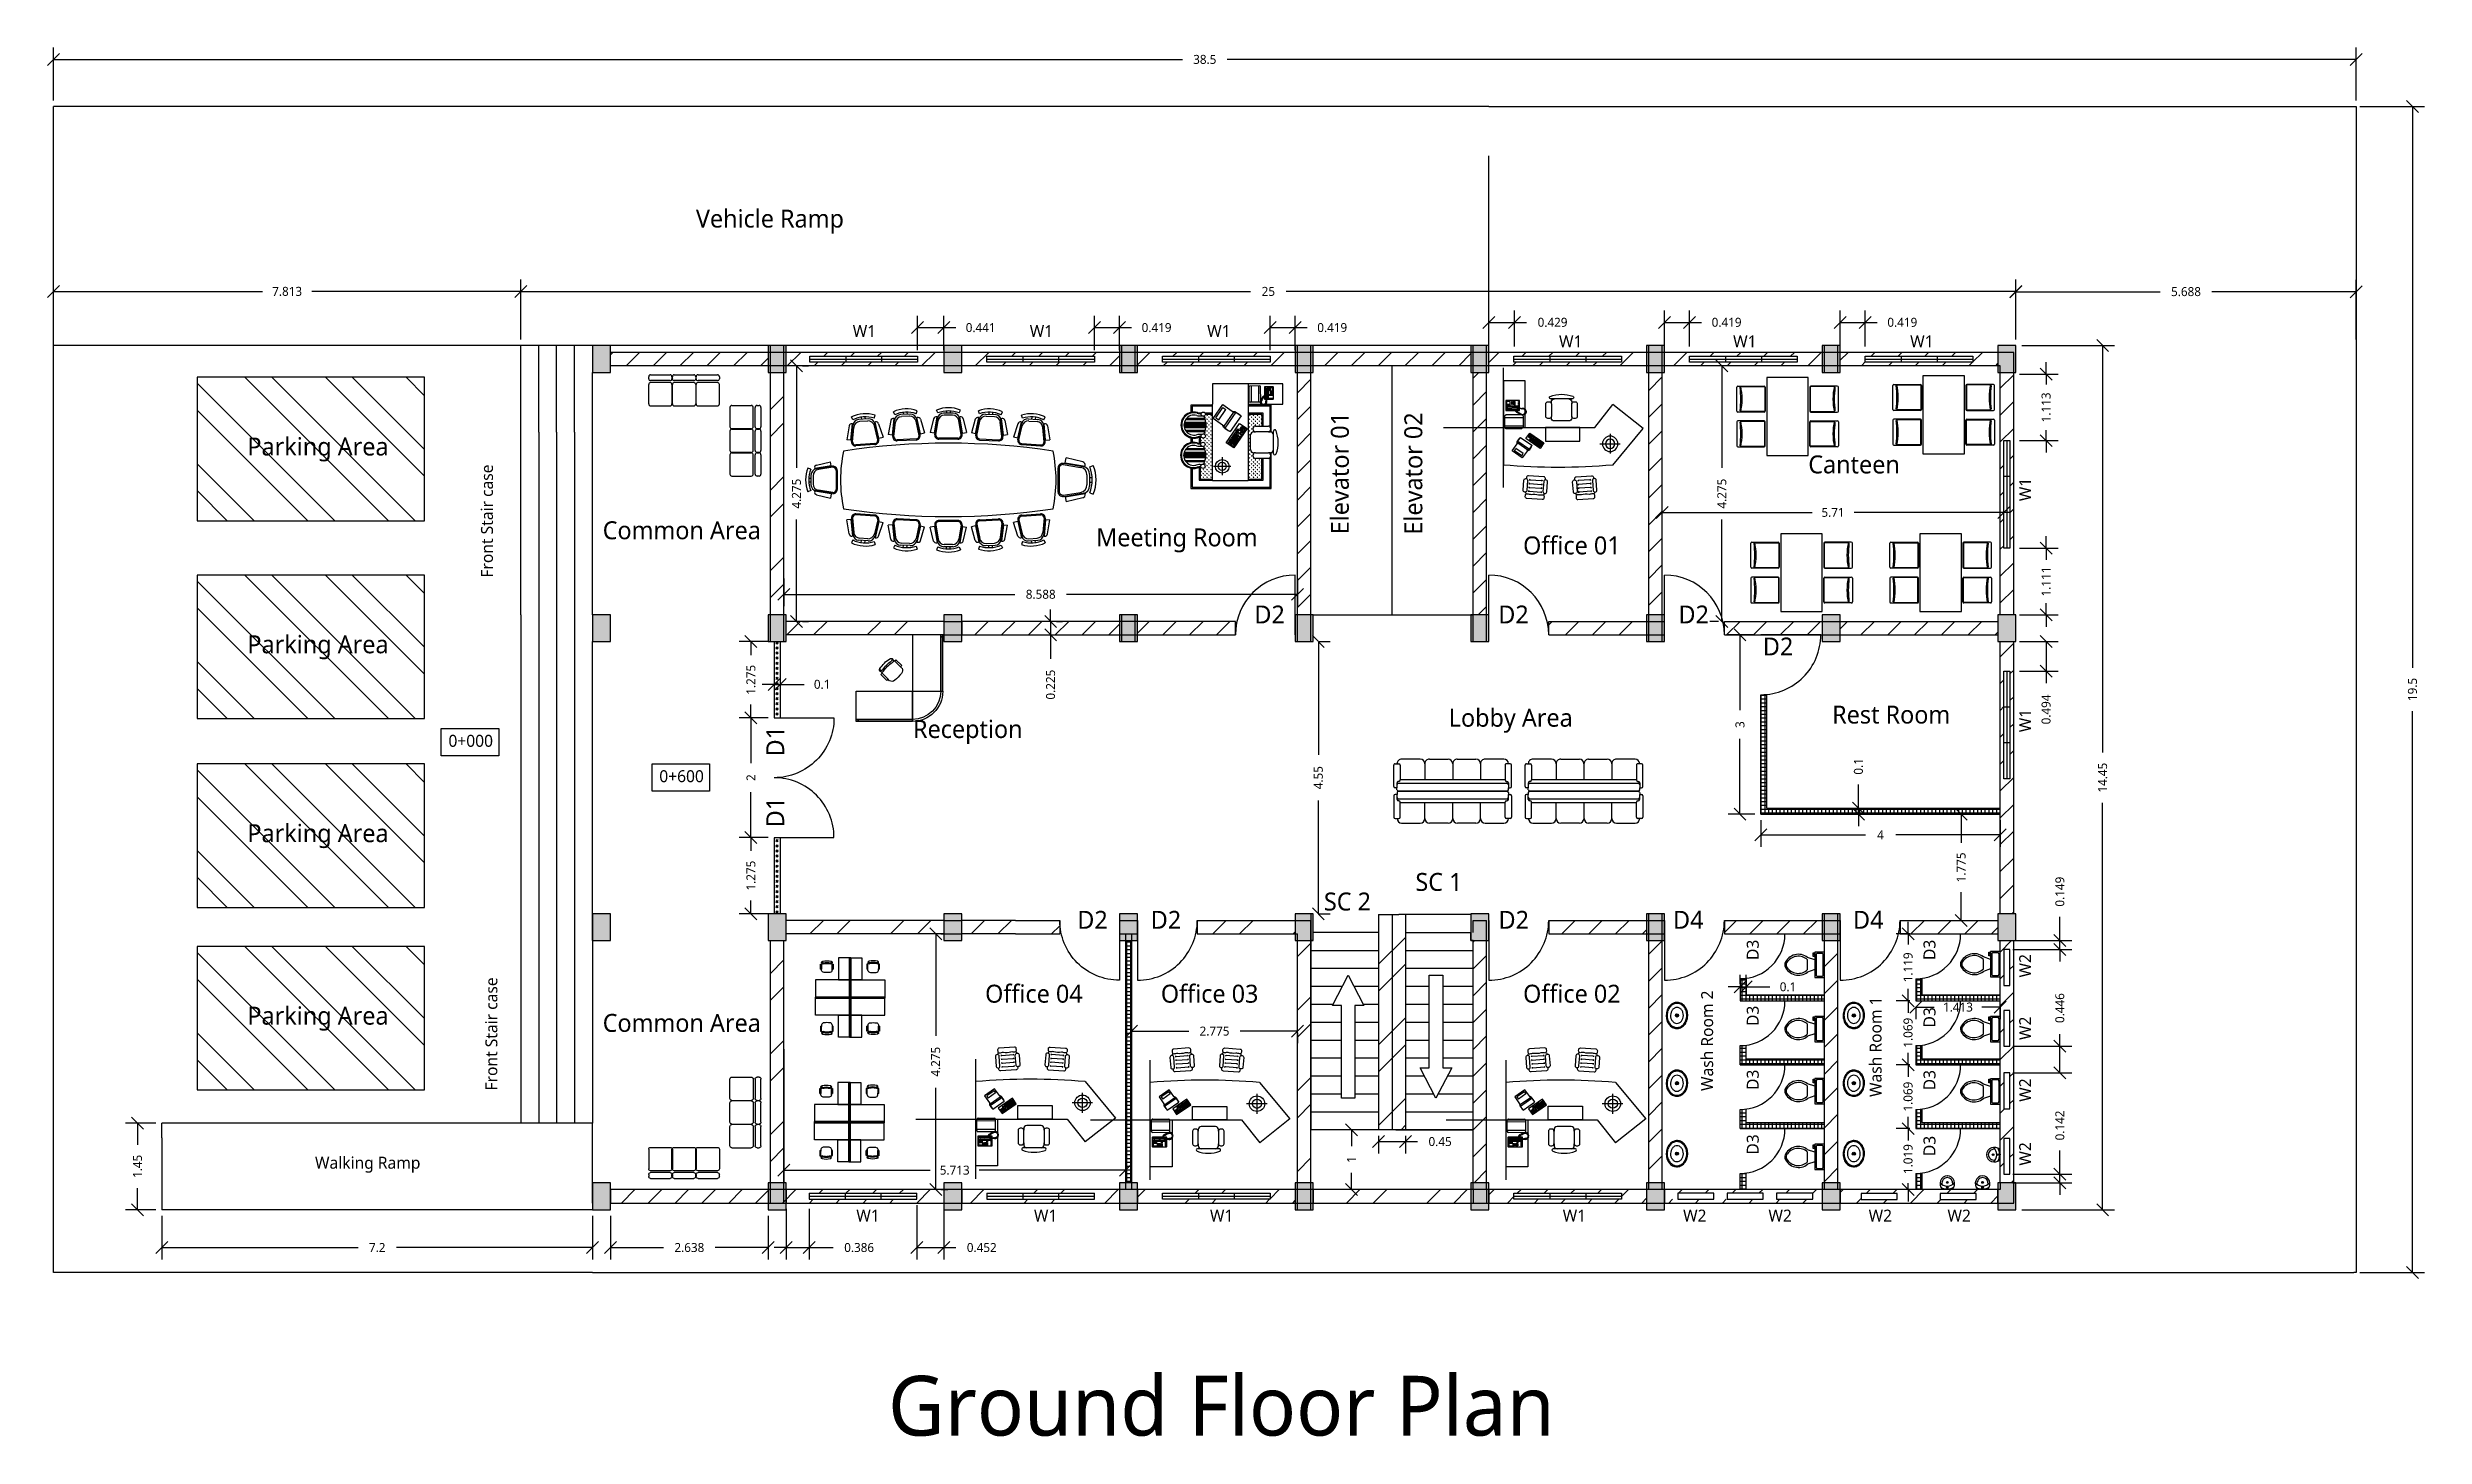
# Model space of a CAD drawing. Header units: metres. Extents: x 22814 to 23003, y 12423 to 12493.
# Drawn here: x 22817.5 to 22857.25, y 12457.73 to 12480.96 of the extents above; entities that cross this region are included whole.
import ezdxf

# ---------------------------------------------------------------- set-up
doc = ezdxf.new("R2010")
doc.units = ezdxf.units.M
doc.header["$PDMODE"] = 2
doc.linetypes.add('HIDDEN2', pattern=[4.7625, 3.175, -1.5875])
doc.linetypes.add('JIS_02_0.7', pattern=[1.35, 0.75, -0.6])
for name, color, linetype in [('Column', 240, 'Continuous'), ('Column hatch', 1, 'Continuous'), ('Door', 3, 'Continuous'), ('Dot', 7, 'HIDDEN2'), ('lines', 7, 'JIS_02_0.7'), ('Parking', 51, 'Continuous'), ('Window', 50, 'Continuous')]:
    doc.layers.add(name, color=color, linetype=linetype)
doc.styles.add('Annotative', font='Microsoft YaHei Light.ttf')
doc.styles.get("Standard").update_dxf_attribs({"font": 'times.ttf'})
doc.dimstyles.new('Dim 2', dxfattribs={"dimtxt": 0.15, "dimasz": 0.2, "dimexe": 0.2, "dimexo": 0.1, "dimgap": 0.2, "dimtad": 0, "dimdec": 3, "dimdsep": 46, "dimtxsty": 'Annotative', "dimblk": 'OBLIQUE', "dimcen": 1, "dimadec": 0, "dimazin": 0, "dimtfac": 1, "dimtdec": 3, "dimtmove": 0, "dimatfit": 3, "dimfxl": 1, "dimarcsym": 0})

msp = doc.modelspace()

# ---------------------------------------------------------------- texts
at = {"attachment_point": 1, "style": 'Annotative'}
for s, insert, char_height, width in [('Vehicle Ramp', (22828.3442, 12478.2493), 0.3, 2.632752), ('{\\fMicrosoft YaHei Light|b0|i0|c134|p34;W}1', (22830.9669, 12476.318), 0.2, 0.455098), ('{\\fMicrosoft YaHei Light|b0|i0|c134|p34;W}1', (22833.9266, 12476.318), 0.2, 0.455098), ('{\\fMicrosoft YaHei Light|b0|i0|c134|p34;W}1', (22836.8934, 12476.318), 0.2, 0.455098), ('{\\fMicrosoft YaHei Light|b0|i0|c134|p34;W}1', (22842.7763, 12476.1446), 0.2, 0.455098), ('{\\fMicrosoft YaHei Light|b0|i0|c134|p34;W}1', (22845.6877, 12476.1446), 0.2, 0.455098), ('{\\fMicrosoft YaHei Light|b0|i0|c134|p34;W}1', (22848.6475, 12476.1446), 0.2, 0.455098), ('{\\H0.6x;Common\\fMicrosoft YaHei Light|b0|i0|c134|p34; Area\\H1.66667x; }', (22826.7859, 12473.037), 0.5, 2.845218), ('{\\H0.6x;Meeting Room} ', (22835.0353, 12472.9183), 0.5, 2.879882), ('{\\H0.6x;Office 01}', (22842.1752, 12472.784), 0.5, 1.749321), ('{\\H0.6x;Rest Room} ', (22847.3433, 12469.9548), 0.5, 2.270993), ('{\\H0.6x;Reception} ', (22831.9746, 12469.7134), 0.5, 2.03306), ('{\\fMicrosoft YaHei Light|b0|i0|c134|p34;Lobby Area}', (22840.9326, 12469.9024), 0.3, 2.519248), ('0+000', (22824.2067, 12469.4664), 0.2, 0.828786), ('{\\fMicrosoft YaHei Light|b0|i0|c134|p34;0+}6{\\fMicrosoft YaHei Light|b0|i0|c134|p34;00}', (22827.7324, 12468.8749), 0.2, 0.828786), ('{\\H0.6x;Office 04}', (22833.1802, 12465.2876), 0.5, 1.749321), ('{\\fMicrosoft YaHei Light|b0|i0|c0|p34;\\H0.6x;Office 03}', (22836.1187, 12465.2876), 0.5, 1.749321), ('{\\H0.6x;Common\\fMicrosoft YaHei Light|b0|i0|c134|p34; Area\\H1.66667x; }', (22826.7859, 12464.7993), 0.5, 2.845218), ('Walking Ramp', (22821.9752, 12462.4111), 0.2, 1.884168), ('W1', (22831.0265, 12461.5268), 0.2, 0.455098), ('W1', (22833.9968, 12461.5268), 0.2, 0.455098), ('W1', (22836.9394, 12461.5268), 0.2, 0.455098), ('W1', (22842.8381, 12461.5268), 0.2, 0.455098), ('{\\fMicrosoft YaHei Light|b0|i0|c134|p34;W2}', (22844.8509, 12461.5268), 0.2, 0.416498), ('{\\fMicrosoft YaHei Light|b0|i0|c134|p34;W2}', (22846.2778, 12461.5268), 0.2, 0.443647), ('{\\fMicrosoft YaHei Light|b0|i0|c134|p34;W}2', (22847.9527, 12461.5268), 0.2, 0.455098), ('{\\fMicrosoft YaHei Light|b0|i0|c134|p34;W}2', (22849.2713, 12461.5268), 0.2, 0.455098)]:
    msp.add_mtext(s, dxfattribs=dict(at, insert=insert, char_height=char_height, width=width))
for s, insert, char_height, width, rotation in [('{\\H0.6x;Elevator 01} ', (22838.9617, 12472.8212), 0.5, 2.270993, 90), ('{\\H0.6x;Elevator 02} ', (22840.19, 12472.8151), 0.5, 2.270993, 90), ('{\\fMicrosoft YaHei Light|b0|i0|c134|p34;Front Stair case}', (22824.751, 12472.0953), 0.2, 1.884168, 90), ('{\\H0.6x;Canteen} ', (22846.944, 12474.1393), 0.5, 1.689308, 359.90586), ('{\\fMicrosoft YaHei Light|b0|i0|c134|p34;W}1', (22850.4702, 12473.3738), 0.2, 0.455098, 90), ('{\\fMicrosoft YaHei Light|b0|i0|c134|p34;W}1', (22850.4702, 12469.5103), 0.2, 0.455098, 90), ('{\\fMicrosoft YaHei Light|b0|i0|c134|p34;W}2', (22850.4702, 12465.4092), 0.2, 0.455098, 90), ('{\\fMicrosoft YaHei Light|b0|i0|c134|p34;Front Stair case}', (22824.8243, 12463.5191), 0.2, 1.884168, 90), ('{\\fMicrosoft YaHei Light|b0|i0|c134|p34;Wash Room} 1', (22847.9691, 12463.4106), 0.2, 1.722612, 90), ('{\\fMicrosoft YaHei Light|b0|i0|c134|p34;W}2', (22850.4702, 12464.3635), 0.2, 0.455098, 90), ('{\\fMicrosoft YaHei Light|b0|i0|c134|p34;W}2', (22850.4702, 12463.3306), 0.2, 0.455098, 90), ('{\\fMicrosoft YaHei Light|b0|i0|c134|p34;W}2', (22850.4702, 12462.2631), 0.2, 0.455098, 90)]:
    msp.add_mtext(s, dxfattribs=dict(at, insert=insert, char_height=char_height, width=width, rotation=rotation))
at = {"attachment_point": 1}
for s, width, heights, insert, char_height in [('{\\f@Microsoft YaHei Light|b0|i0|c0|p34;\\H0.6x;Office 02}', 1.749321, [0.3482], (22842.1752, 12465.2876), 0.5), ('{\\f@Microsoft YaHei Light|b0|i0|c0|p34;\\H0.66667x;Ground\\f@Microsoft YaHei Light|b0|i0|c134|p34; Floor\\f@Microsoft YaHei Light|b0|i0|c0|p34; Plan}', 13.52998, [1.8372], (22831.556, 12458.7476), 1.5)]:
    msp.add_mtext_dynamic_manual_height_columns(s, width=width, gutter_width=5, heights=heights, dxfattribs=dict(at, insert=insert, char_height=char_height))
at = {"insert": (22845.1526, 12463.5109), "char_height": 0.2, "attachment_point": 1, "rotation": 90}
msp.add_mtext_dynamic_manual_height_columns('{\\f@Microsoft YaHei Light|b0|i0|c0|p34;Wash Room 2}', width=3.068919, gutter_width=5, heights=[0.3482], dxfattribs=at)
at = {"layer": 'Door', "char_height": 0.5, "attachment_point": 1, "style": 'Annotative'}
for s, insert, width in [('{\\fMicrosoft YaHei Light|b0|i0|c134|p34;\\H0.6x;D\\fMicrosoft YaHei Light|b0|i0|c0|p34;2\\fMicrosoft YaHei Light|b0|i0|c134|p34;\\H1.66667x; }', (22837.6828, 12471.6287), 0.513745), ('{\\fMicrosoft YaHei Light|b0|i0|c134|p34;\\H0.6x;D\\fMicrosoft YaHei Light|b0|i0|c0|p34;2\\fMicrosoft YaHei Light|b0|i0|c134|p34;\\H1.66667x; }', (22841.761, 12471.6287), 0.513745), ('{\\fMicrosoft YaHei Light|b0|i0|c134|p34;\\H0.6x;D\\fMicrosoft YaHei Light|b0|i0|c0|p34;2\\fMicrosoft YaHei Light|b0|i0|c134|p34;\\H1.66667x; }', (22844.774, 12471.6287), 0.513745), ('{\\fMicrosoft YaHei Light|b0|i0|c134|p34;\\H0.6x;D\\fMicrosoft YaHei Light|b0|i0|c0|p34;2\\fMicrosoft YaHei Light|b0|i0|c134|p34;\\H1.66667x; }', (22846.1847, 12471.0934), 0.513745), ('{\\H0.6x;SC 1\\fMicrosoft YaHei Light|b0|i0|c134|p34;\\H1.66667x; }', (22840.375, 12467.1566), 0.945915), ('{\\H0.6x;SC 2}', (22838.8451, 12466.8293), 1.124788), ('{\\fMicrosoft YaHei Light|b0|i0|c134|p34;\\H0.6x;D\\fMicrosoft YaHei Light|b0|i0|c0|p34;2\\fMicrosoft YaHei Light|b0|i0|c134|p34;\\H1.66667x; }', (22834.7218, 12466.5226), 0.513745), ('{\\fMicrosoft YaHei Light|b0|i0|c134|p34;\\H0.6x;D\\fMicrosoft YaHei Light|b0|i0|c0|p34;2\\fMicrosoft YaHei Light|b0|i0|c134|p34;\\H1.66667x; }', (22835.9498, 12466.5226), 0.513745), ('{\\fMicrosoft YaHei Light|b0|i0|c134|p34;\\H0.6x;D\\fMicrosoft YaHei Light|b0|i0|c0|p34;2\\fMicrosoft YaHei Light|b0|i0|c134|p34;\\H1.66667x; }', (22841.7653, 12466.5226), 0.513745), ('{\\fMicrosoft YaHei Light|b0|i0|c134|p34;\\H0.6x;D\\fMicrosoft YaHei Light|b0|i0|c0|p34;4\\fMicrosoft YaHei Light|b0|i0|c134|p34;\\H1.66667x; }', (22844.6825, 12466.5226), 0.513745), ('{\\fMicrosoft YaHei Light|b0|i0|c134|p34;\\H0.6x;D\\fMicrosoft YaHei Light|b0|i0|c0|p34;4\\fMicrosoft YaHei Light|b0|i0|c134|p34;\\H1.66667x; }', (22847.6918, 12466.5226), 0.513745)]:
    msp.add_mtext(s, dxfattribs=dict(at, insert=insert, width=width))
at = {"layer": 'Door', "width": 0.513745, "attachment_point": 1, "rotation": 90, "style": 'Annotative'}
for s, insert, char_height in [('{\\H0.6x;D1\\fMicrosoft YaHei Light|b0|i0|c134|p34;\\H1.66667x; }', (22829.5216, 12469.1057), 0.5), ('{\\H0.6x;D1\\fMicrosoft YaHei Light|b0|i0|c134|p34;\\H1.66667x; }', (22829.5216, 12467.9206), 0.5), ('{\\fMicrosoft YaHei Light|b0|i0|c134|p34;D3 }', (22845.9151, 12465.7008), 0.2), ('{\\fMicrosoft YaHei Light|b0|i0|c134|p34;D3 }', (22848.8702, 12465.7008), 0.2), ('{\\fMicrosoft YaHei Light|b0|i0|c134|p34;D3 }', (22845.9151, 12464.5977), 0.2), ('{\\fMicrosoft YaHei Light|b0|i0|c134|p34;D3 }', (22848.8702, 12464.5724), 0.2), ('{\\fMicrosoft YaHei Light|b0|i0|c134|p34;D3 }', (22845.9151, 12463.528), 0.2), ('{\\fMicrosoft YaHei Light|b0|i0|c134|p34;D3 }', (22848.8702, 12463.5221), 0.2), ('{\\fMicrosoft YaHei Light|b0|i0|c134|p34;D3 }', (22845.9151, 12462.4468), 0.2), ('{\\fMicrosoft YaHei Light|b0|i0|c134|p34;D3 }', (22848.8702, 12462.4217), 0.2)]:
    msp.add_mtext(s, dxfattribs=dict(at, insert=insert, char_height=char_height))
at = {"layer": 'Parking', "char_height": 0.3, "attachment_point": 1}
for insert in [(22820.8449, 12474.438), (22820.8449, 12471.1302), (22820.8449, 12467.9718), (22820.8449, 12464.9201)]:
    msp.add_mtext('{\\fMicrosoft JhengHei Light|b0|i0|c0|p34;Parking Area}', dxfattribs=dict(at, insert=insert))

# ---------------------------------------------------------------- blocks, each defined once
blk = doc.blocks.new('Toilet - top')
for p, q in [((-10, -8.5), (-8, -8.5)), ((-10, -9.5), (-10, -8.5)), ((-7, -9.5), (-10, -9.5)), ((-8, -8.5), (-8, -8)), ((-7, -8), (-7, -9.5)), ((-4, -8), (-6, -14)), ((4, -14), (-4, -14)), ((4, -8), (6, -14)), ((9.5, -6), (9.5, -2))]:
    blk.add_line(p, q)
blk.add_lwpolyline([(10.5, -8), (10.5, 0), (-10.5, 0), (-10.5, -8)], close=True)
for points in [[(-9.5, -2), (-9.5, -6)], [(8.5, -1), (-8.5, -1)], [(-8.5, -7), (8.5, -7)]]:
    blk.add_lwpolyline(points)
for centre, radius, start, end in [((-8.6, -1.9), 0.884, 81.8699, 188.1301), ((-8.6, -6.1), 0.884, 171.8699, 278.1301), ((3.5, -21.6), 12.2, 141.4691, 247.9714), ((4.2, -21.8), 11.3, 136.3677, 238.9468), ((-3.5, -21.6), 12.2, 292.0284, 38.5307), ((-4.2, -21.8), 11.3, 301.053, 43.6321), ((8.6, -1.9), 0.884, 351.8699, 98.1301), ((8.6, -6.1), 0.884, 261.8699, 8.1301), ((0, -27.9), 4, 245.7318, 294.2682), ((0, -29), 4, 254.8605, 285.1395)]:
    blk.add_arc(centre, radius, start, end)
blk = doc.blocks.new('Sink - Oval top')
for p, q in [((-1, 0), (1, 0)), ((0, 1), (0, -1))]:
    blk.add_line(p, q)
at = {"linetype": 'Continuous'}
for points in [[(-12.2, 0.4, 0.117634), (-11.5, -3.4, 0.104469), (-8.9, -6.8, 0.090016), (-5.1, -9.1, 0.08192), (-0.3, -10, 0.08192), (4.5, -9.4, 0.090016), (8.4, -7.4, 0.104469), (11.2, -4.1, 0.117634), (12.2, -0.4, 0.117634), (11.5, 3.4, 0.104469), (8.9, 6.8, 0.090016), (5.1, 9.1, 0.08192), (0.3, 10, 0.08192), (-4.5, 9.4, 0.090016), (-8.4, 7.4, 0.104469), (-11.2, 4.1, 0.117634)], [(-11.3, 0.2, 0.118622), (-10.5, -3.3, 0.104678), (-8.1, -6.4, 0.089562), (-4.5, -8.4, 0.081185), (-0.1, -9.2, 0.081185), (4.3, -8.5, 0.089562), (7.9, -6.6, 0.104678), (10.4, -3.5, 0.118622), (11.3, -0.2, 0.118622), (10.5, 3.3, 0.104678), (8.1, 6.4, 0.089562), (4.5, 8.4, 0.081185), (0.1, 9.2, 0.081185), (-4.3, 8.5, 0.089562), (-7.9, 6.6, 0.104678), (-10.4, 3.5, 0.118622)], [(-7.4, 0.1, 0.118283), (-6.9, -2.2, 0.104607), (-5.3, -4.2, 0.089718), (-3, -5.5, 0.081436), (-0.1, -6, 0.081436), (2.8, -5.6, 0.089718), (5.2, -4.3, 0.104607), (6.9, -2.3, 0.118283), (7.4, -0.1, 0.118283), (6.9, 2.2, 0.104607), (5.3, 4.2, 0.089718), (3, 5.5, 0.081436), (0.1, 6, 0.081436), (-2.8, 5.6, 0.089718), (-5.2, 4.3, 0.104607), (-6.9, 2.3, 0.118283)]]:
    blk.add_lwpolyline(points, format="xyb", close=True, dxfattribs=at)
for radius in [1.5, 1]:
    blk.add_circle((0, 0), radius)
blk = doc.blocks.new('A$C124B51EC')
for p, q in [((50, 2150), (0, 2150)), ((0, 2150), (0, 2100)), ((1400, 2100), (0, 2100)), ((0, 2100), (0, 1400)), ((0, 2100), (50, 2100)), ((1400, 2150), (50, 2150)), ((50, 2150), (50, 2100)), ((50, 2100), (50, 2150)), ((50, 2100), (1400, 2100)), ((1400, 2100), (1400, 2150)), ((1400, 2150), (1400, 2100)), ((1400, 1400), (1400, 2100)), ((1400, 2100), (1400, 1400)), ((0, 1400), (1400, 1400)), ((1400, 1400), (2100, 1400)), ((1400, 1400), (2100, 1400)), ((1400, 0), (1400, 1400)), ((2100, 1400), (2150, 1400)), ((2100, 1400), (2100, 0)), ((2100, 1400), (2150, 1400)), ((2100, 50), (2100, 1400)), ((2150, 1400), (2150, 50)), ((763, 1129), (616, 982)), ((616, 982), (645, 953)), ((645, 953), (792, 1100)), ((831, 1139), (778, 1086)), ((1100, 792), (954, 645)), ((954, 645), (983, 616)), ((983, 616), (1130, 763)), ((1138, 829), (1086, 777)), ((2100, 0), (1400, 0)), ((2100, 50), (2150, 50)), ((2100, 0), (2100, 50)), ((2150, 50), (2100, 50)), ((2150, 0), (2100, 0)), ((2150, 50), (2150, 0))]:
    blk.add_line(p, q)
at = {"linetype": 'Continuous'}
for p, q in [((763, 1129), (792, 1100)), ((1101, 792), (1130, 763))]:
    blk.add_line(p, q, dxfattribs=at)
for centre, radius, start, end in [((1400, 1400), 750, 0, 90), ((1400, 1400), 700, 0, 90), ((1400, 1400), 700, 0, 90), ((700, 955), 54.9, 182.1618, 222.57171), ((956, 700), 54.9, 225.72261, 267.8382)]:
    blk.add_arc(centre, radius, start, end)
for centre, radius, start, end in [((637, 868), 55.3, 35.24779, 215.10116), ((625, 850), 36.2, 40.08724, 205.32125), ((1292, 1292), 836, 213.08993, 236.91007), ((1296, 1291), 766, 213.01124, 236.98876), ((1438, 1412), 913, 214.12864, 223.84333), ((1412, 1438), 913, 226.15667, 235.87136), ((887, 1044), 111, 49.0766, 120.83344), ((856, 621), 35.2, 229.91276, 49.91276), ((868, 637), 55.3, 234.89884, 54.75221), ((-131, -131), 1666, 40.9234, 49.0766), ((1044, 887), 111, 328.25658, 40.9234)]:
    blk.add_arc(centre, radius, start, end, dxfattribs=at)
blk = doc.blocks.new('A$C171345A8')
for p, q in [((2110, 3068), (2110, 2664)), ((2224, 3132), (2174, 3132)), ((2248, 3226), (2384, 3226)), ((2288, 3130), (2288, 3068)), ((2288, 2664), (2288, 3068)), ((2384, 3226), (2841, 3226)), ((2841, 3226), (2937, 3226)), ((2937, 3226), (2962, 3226)), ((2937, 3068), (2937, 3130)), ((2937, 3068), (2937, 2664)), ((3052, 3132), (3002, 3132)), ((3116, 2664), (3116, 3068)), ((3772, 2304), (3772, 3804)), ((3772, 3804), (4472, 3804)), ((4472, 3804), (4472, 1105)), ((0, 2272), (970, 3040)), ((1551, 2304), (970, 3040)), ((4472, 2304), (1551, 2304)), ((2023, 2304), (3125, 2304)), ((2023, 1870), (2023, 2304)), ((2174, 2599), (2224, 2599)), ((2288, 2664), (2288, 2613)), ((2384, 2517), (2841, 2517)), ((2937, 2613), (2937, 2664)), ((3002, 2599), (3052, 2599)), ((3125, 2304), (3125, 1870)), ((3844, 2674), (3844, 2321)), ((4437, 2670), (4434, 2317)), ((973, 1105), (0, 2272)), ((1391, 1781), (731, 1781)), ((1055, 2105), (1055, 1471)), ((3125, 1870), (2023, 1870)), ((1592, 716), (1589, 667)), ((1680, 269), (2043, 243)), ((1689, 390), (2052, 365)), ((1697, 512), (2060, 487)), ((1706, 634), (2069, 608)), ((3616, 634), (3253, 608)), ((3625, 512), (3262, 487)), ((3634, 390), (3270, 365)), ((3642, 269), (3279, 243)), ((3730, 716), (3733, 667))]:
    blk.add_line(p, q)
at = {"linetype": 'ByBlock'}
for p, q in [((3954, 3169), (3961, 3175)), ((3954, 2933), (3954, 3169)), ((3961, 3175), (4395, 3175)), ((3995, 3137), (3976, 3137)), ((3976, 3137), (3976, 3106)), ((3976, 3106), (3995, 3106)), ((3995, 3093), (3976, 3093)), ((3976, 3093), (3976, 3062)), ((3976, 3062), (3995, 3062)), ((3995, 3049), (3976, 3049)), ((3976, 3049), (3976, 3018)), ((3995, 3106), (3995, 3137)), ((3995, 3062), (3995, 3093)), ((3995, 3018), (3995, 3049)), ((4096, 3122), (4096, 3140)), ((4096, 3140), (4115, 3140)), ((4115, 3122), (4096, 3122)), ((4096, 3109), (4115, 3109)), ((4096, 3090), (4096, 3109)), ((4115, 3090), (4096, 3090)), ((4096, 3059), (4096, 3078)), ((4096, 3078), (4115, 3078)), ((4115, 3059), (4096, 3059)), ((4115, 3140), (4115, 3122)), ((4115, 3109), (4115, 3090)), ((4115, 3078), (4115, 3059)), ((4131, 3122), (4131, 3140)), ((4131, 3140), (4149, 3140)), ((4149, 3122), (4131, 3122)), ((4131, 3109), (4149, 3109)), ((4131, 3090), (4131, 3109)), ((4149, 3090), (4131, 3090)), ((4131, 3078), (4149, 3078)), ((4131, 3059), (4131, 3078)), ((4149, 3059), (4131, 3059)), ((4149, 3140), (4149, 3122)), ((4149, 3109), (4149, 3090)), ((4149, 3078), (4149, 3059)), ((4165, 3122), (4165, 3140)), ((4165, 3140), (4184, 3140)), ((4184, 3122), (4165, 3122)), ((4165, 3090), (4165, 3109)), ((4165, 3109), (4184, 3109)), ((4184, 3090), (4165, 3090)), ((4165, 3059), (4165, 3078)), ((4165, 3078), (4184, 3078)), ((4184, 3059), (4165, 3059)), ((4184, 3140), (4184, 3122)), ((4184, 3109), (4184, 3090)), ((4184, 3078), (4184, 3059)), ((4200, 3122), (4200, 3140)), ((4200, 3140), (4219, 3140)), ((4219, 3122), (4200, 3122)), ((4200, 3109), (4219, 3109)), ((4200, 3090), (4200, 3109)), ((4219, 3090), (4200, 3090)), ((4200, 3059), (4200, 3078)), ((4200, 3078), (4219, 3078)), ((4219, 3059), (4200, 3059)), ((4219, 3140), (4219, 3122)), ((4219, 3109), (4219, 3090)), ((4219, 3078), (4219, 3059)), ((4256, 3052), (4256, 3144)), ((4256, 3144), (4373, 3144)), ((4373, 3052), (4256, 3052)), ((4373, 3144), (4373, 3052)), ((4395, 3175), (4401, 3169)), ((4401, 3169), (4401, 2854)), ((3764, 2813), (3744, 2806)), ((3744, 2806), (3747, 2794)), ((3747, 2828), (3746, 2817)), ((3746, 2817), (3764, 2813)), ((3751, 2857), (3747, 2844)), ((3747, 2844), (3764, 2836)), ((3764, 2836), (3747, 2828)), ((3747, 2794), (3764, 2793)), ((3772, 2855), (3751, 2857)), ((3764, 2793), (3752, 2778)), ((3752, 2778), (3757, 2768)), ((3757, 2768), (3776, 2770)), ((3767, 2883), (3759, 2871)), ((3759, 2871), (3772, 2855)), ((3776, 2770), (3759, 2757)), ((3759, 2757), (3768, 2746)), ((3784, 2880), (3767, 2883)), ((3768, 2746), (3785, 2754)), ((3770, 2803), (3773, 2841)), ((3786, 2766), (3770, 2803)), ((3785, 2904), (3773, 2895)), ((3773, 2895), (3784, 2880)), ((3773, 2841), (3791, 2875)), ((3785, 2754), (3778, 2736)), ((3778, 2736), (3785, 2728)), ((3803, 2895), (3785, 2904)), ((3785, 2728), (3803, 2737)), ((3813, 2738), (3786, 2766)), ((3791, 2875), (3822, 2899)), ((3803, 2737), (3797, 2718)), ((3797, 2718), (3810, 2713)), ((3813, 2923), (3799, 2915)), ((3799, 2915), (3803, 2895)), ((3810, 2713), (3827, 2729)), ((3827, 2905), (3813, 2923)), ((3861, 2729), (3813, 2738)), ((3822, 2899), (3862, 2902)), ((3827, 2729), (3826, 2709)), ((3826, 2709), (3839, 2706)), ((3829, 2925), (3827, 2905)), ((3847, 2927), (3829, 2925)), ((3839, 2706), (3848, 2723)), ((3857, 2909), (3847, 2927)), ((3848, 2723), (3854, 2703)), ((4435, 2357), (3850, 2362)), ((4436, 2629), (3852, 2634)), ((3854, 2703), (3870, 2706)), ((3861, 2927), (3857, 2909)), ((3876, 2926), (3861, 2927)), ((3921, 2750), (3861, 2729)), ((3862, 2902), (3876, 2900)), ((3870, 2724), (3883, 2710)), ((3870, 2706), (3870, 2724)), ((3883, 2919), (3876, 2926)), ((3876, 2900), (3885, 2911)), ((3887, 2921), (3883, 2919)), ((3883, 2710), (3897, 2715)), ((3884, 2714), (4397, 2710)), ((3885, 2911), (3901, 2911)), ((3903, 2920), (3887, 2921)), ((3897, 2735), (3904, 2717)), ((3897, 2715), (3897, 2735)), ((3901, 2911), (3917, 2913)), ((3933, 2928), (3903, 2920)), ((3904, 2717), (3923, 2722)), ((3917, 2913), (3947, 2920)), ((3958, 2771), (3921, 2750)), ((3923, 2722), (3921, 2741)), ((3921, 2741), (3940, 2730)), ((3965, 2936), (3933, 2928)), ((3940, 2730), (3950, 2737)), ((3945, 2755), (3962, 2745)), ((3950, 2737), (3945, 2755)), ((3947, 2920), (3967, 2925)), ((3954, 2854), (3954, 2922)), ((3961, 2848), (3954, 2854)), ((3963, 2769), (3958, 2771)), ((4395, 2848), (3961, 2848)), ((3962, 2745), (3975, 2752)), ((3964, 2773), (3963, 2769)), ((3990, 2787), (3964, 2773)), ((3992, 2936), (3965, 2936)), ((3967, 2925), (3992, 2927)), ((3969, 2769), (3984, 2758)), ((3975, 2752), (3969, 2769)), ((3976, 3018), (3995, 3018)), ((3980, 2980), (3995, 2996)), ((3980, 2936), (3980, 2980)), ((3980, 2889), (3980, 2926)), ((3998, 2873), (3980, 2889)), ((3983, 2971), (3989, 2983)), ((3983, 2971), (3983, 2936)), ((4024, 2955), (3983, 2971)), ((3983, 2926), (3983, 2895)), ((4024, 2911), (3983, 2895)), ((3983, 2895), (3989, 2882)), ((3984, 2758), (3998, 2764)), ((3989, 2983), (4002, 2986)), ((3989, 2882), (4002, 2879)), ((4025, 2807), (3990, 2787)), ((3990, 2781), (4005, 2768)), ((3998, 2764), (3990, 2781)), ((3992, 2927), (3992, 2936)), ((3995, 2996), (4376, 2996)), ((4376, 2873), (3998, 2873)), ((4002, 2986), (4030, 2958)), ((4002, 2986), (4086, 2986)), ((4002, 2879), (4030, 2908)), ((4002, 2879), (4086, 2879)), ((4005, 2768), (4015, 2773)), ((4015, 2773), (4010, 2792)), ((4010, 2792), (4028, 2781)), ((4030, 2958), (4024, 2955)), ((4024, 2911), (4024, 2955)), ((4030, 2908), (4024, 2911)), ((4044, 2818), (4025, 2807)), ((4028, 2781), (4038, 2787)), ((4200, 2958), (4030, 2958)), ((4200, 2908), (4030, 2908)), ((4038, 2787), (4033, 2803)), ((4033, 2803), (4049, 2793)), ((4050, 2811), (4044, 2818)), ((4049, 2793), (4056, 2795)), ((4054, 2821), (4050, 2817)), ((4050, 2817), (4050, 2811)), ((4060, 2829), (4054, 2821)), ((4056, 2795), (4058, 2802)), ((4058, 2802), (4059, 2814)), ((4059, 2814), (4071, 2823)), ((4065, 2836), (4060, 2829)), ((4068, 2848), (4065, 2836)), ((4071, 2823), (4075, 2830)), ((4075, 2830), (4077, 2848)), ((4086, 2986), (4102, 2980)), ((4086, 2879), (4102, 2886)), ((4096, 3015), (4096, 3040)), ((4096, 3040), (4115, 3040)), ((4115, 3015), (4096, 3015)), ((4102, 2980), (4118, 2971)), ((4102, 2886), (4118, 2895)), ((4115, 3040), (4115, 3015)), ((4118, 2971), (4140, 2967)), ((4118, 2895), (4140, 2898)), ((4140, 2967), (4200, 2967)), ((4140, 2898), (4200, 2898)), ((4231, 2967), (4200, 2967)), ((4200, 2958), (4341, 2958)), ((4200, 2908), (4341, 2908)), ((4231, 2898), (4200, 2898)), ((4253, 2971), (4231, 2967)), ((4253, 2895), (4231, 2898)), ((4269, 2980), (4253, 2971)), ((4269, 2886), (4253, 2895)), ((4272, 3043), (4263, 3043)), ((4263, 3043), (4263, 3018)), ((4263, 3018), (4272, 3018)), ((4285, 2986), (4269, 2980)), ((4285, 2879), (4269, 2886)), ((4272, 3018), (4272, 3043)), ((4291, 3043), (4282, 3043)), ((4282, 3043), (4282, 3018)), ((4282, 3018), (4291, 3018)), ((4370, 2986), (4285, 2986)), ((4370, 2879), (4285, 2879)), ((4291, 3018), (4291, 3043)), ((4300, 3043), (4300, 3018)), ((4310, 3043), (4300, 3043)), ((4300, 3018), (4310, 3018)), ((4310, 3018), (4310, 3043)), ((4329, 3043), (4319, 3043)), ((4319, 3043), (4319, 3018)), ((4319, 3018), (4329, 3018)), ((4329, 3018), (4329, 3043)), ((4348, 3043), (4338, 3043)), ((4338, 3043), (4338, 3018)), ((4338, 3018), (4348, 3018)), ((4370, 2986), (4341, 2958)), ((4341, 2958), (4348, 2955)), ((4341, 2908), (4348, 2911)), ((4370, 2879), (4341, 2908)), ((4348, 3018), (4348, 3043)), ((4348, 2955), (4388, 2971)), ((4348, 2911), (4348, 2955)), ((4348, 2911), (4388, 2895)), ((4366, 3043), (4357, 3043)), ((4357, 3043), (4357, 3018)), ((4357, 3018), (4366, 3018)), ((4366, 3018), (4366, 3043)), ((4382, 2983), (4370, 2986)), ((4382, 2882), (4370, 2879)), ((4376, 2996), (4392, 2983)), ((4392, 2889), (4376, 2873)), ((4388, 2971), (4382, 2983)), ((4388, 2895), (4382, 2882)), ((4388, 2971), (4388, 2895)), ((4392, 2983), (4392, 2889)), ((4401, 2854), (4395, 2848)), ((3631, 2132), (3178, 1819)), ((3178, 1819), (3301, 1641)), ((3209, 1819), (3236, 1837)), ((3273, 1727), (3209, 1819)), ((3236, 1837), (3248, 1820)), ((3248, 1820), (3263, 1830)), ((3250, 1848), (3426, 1969)), ((3263, 1830), (3250, 1848)), ((3272, 1810), (3260, 1828)), ((3263, 1804), (3272, 1810)), ((3276, 1786), (3263, 1804)), ((3270, 1782), (3276, 1786)), ((3284, 1761), (3270, 1782)), ((3538, 1910), (3273, 1727)), ((3277, 1866), (3290, 1848)), ((3278, 1814), (3451, 1933)), ((3278, 1757), (3284, 1761)), ((3288, 1742), (3278, 1757)), ((3302, 1729), (3281, 1715)), ((3281, 1715), (3297, 1691)), ((3282, 1790), (3466, 1917)), ((3285, 1766), (3488, 1906)), ((3290, 1848), (3415, 1935)), ((3297, 1691), (3318, 1705)), ((3301, 1641), (3754, 1953)), ((3318, 1705), (3302, 1729)), ((3385, 1787), (3314, 1737)), ((3314, 1737), (3330, 1713)), ((3330, 1713), (3401, 1763)), ((3401, 1763), (3385, 1787)), ((3466, 1842), (3394, 1793)), ((3394, 1793), (3410, 1769)), ((3415, 1935), (3402, 1953)), ((3410, 1769), (3482, 1818)), ((3426, 1969), (3439, 1951)), ((3439, 1951), (3460, 1966)), ((3444, 1950), (3456, 1932)), ((3447, 1983), (3474, 2002)), ((3460, 1966), (3447, 1983)), ((3456, 1932), (3465, 1939)), ((3465, 1939), (3475, 1924)), ((3482, 1818), (3466, 1842)), ((3546, 1898), (3471, 1846)), ((3471, 1846), (3488, 1822)), ((3474, 2002), (3538, 1910)), ((3475, 1924), (3487, 1932)), ((3537, 2045), (3480, 2006)), ((3480, 2006), (3494, 1985)), ((3487, 1932), (3500, 1914)), ((3488, 1822), (3562, 1874)), ((3494, 1985), (3512, 1998)), ((3500, 1914), (3494, 1910)), ((3494, 1910), (3506, 1892)), ((3512, 1998), (3525, 1980)), ((3574, 1992), (3517, 1952)), ((3517, 1952), (3544, 1914)), ((3525, 1980), (3545, 1994)), ((3533, 2012), (3551, 2024)), ((3545, 1994), (3533, 2012)), ((3551, 2024), (3537, 2045)), ((3544, 1914), (3600, 1953)), ((3562, 1874), (3546, 1898)), ((3619, 2098), (3548, 2048)), ((3548, 2048), (3609, 1959)), ((3609, 1941), (3552, 1902)), ((3552, 1902), (3568, 1878)), ((3926, 1991), (3559, 1738)), ((3559, 1738), (3586, 1686)), ((3589, 1688), (3559, 1738)), ((3561, 2036), (3594, 2058)), ((3568, 1878), (3625, 1917)), ((3570, 2016), (3621, 2051)), ((3600, 1953), (3574, 1992)), ((3594, 2058), (3583, 2073)), ((3586, 1686), (3654, 1588)), ((3588, 1997), (3635, 2030)), ((3643, 1611), (3589, 1688)), ((3597, 1977), (3648, 2012)), ((3601, 2085), (3624, 2053)), ((3609, 1959), (3681, 2008)), ((3625, 1917), (3609, 1941)), ((3681, 2008), (3619, 2098)), ((3624, 2053), (3639, 2063)), ((3624, 2053), (3651, 2014)), ((3754, 1953), (3631, 2132)), ((4015, 1868), (3643, 1611)), ((3691, 1591), (3643, 1611)), ((3651, 2014), (3665, 2024)), ((3654, 1588), (3713, 1553)), ((4016, 1816), (3691, 1591)), ((3712, 1562), (3691, 1591)), ((3713, 1553), (3869, 1339)), ((3836, 1471), (4074, 1636)), ((3869, 1339), (4191, 1562)), ((3883, 1403), (4122, 1567)), ((4394, 2277), (3884, 2281)), ((3967, 1944), (3926, 1991)), ((3962, 1945), (3926, 1991)), ((4015, 1868), (3962, 1945)), ((4033, 1849), (3967, 1944)), ((4016, 1816), (4015, 1868)), ((4037, 1786), (4016, 1816)), ((4037, 1786), (4033, 1849)), ((4191, 1562), (4037, 1786)), ((4122, 1567), (4074, 1636)), ((3883, 1403), (3836, 1471))]:
    blk.add_line(p, q, dxfattribs=at)
for points in [[(2188, 628), (2191, 673, 0.414214), (2140, 732), (1651, 766, 0.414214), (1592, 716)], [(3134, 628), (3131, 673, -0.414214), (3182, 732), (3672, 766, -0.414214), (3730, 716)], [(2147, 51, -0.414214), (2089, 0), (1599, 34, -0.414214), (1548, 93), (1552, 139, -0.414214), (1610, 189)], [(1559, 244), (1558, 226, 0.236068), (1577, 181)], [(1610, 189, 0.055299), (1732, 166, -0.118462), (1976, 149, 0.055299), (2100, 155, -0.414214), (2150, 97), (2147, 51, -0.414214)], [(2132, 142, 0.236068), (2157, 184), (2158, 199)], [(3190, 142, -0.236068), (3166, 184), (3165, 199)], [(3712, 189, -0.055299), (3590, 166, 0.118462), (3347, 149, -0.055299), (3222, 155, 0.414214), (3172, 97), (3175, 51, 0.414214)], [(3175, 51, 0.414214), (3233, 0), (3723, 34, 0.414214), (3774, 93), (3770, 139, 0.414214), (3712, 189)], [(3763, 244), (3764, 226, -0.236068), (3746, 181)]]:
    blk.add_lwpolyline(points, format="xyb")
for points in [[(1602, 293, -0.414214), (1543, 243), (1532, 243, -0.414214), (1482, 302), (1504, 623, -0.414214), (1562, 673), (1574, 673, -0.414214), (1624, 614)], [(2115, 257, 0.414214), (2166, 199), (2177, 198, 0.414214), (2235, 249), (2258, 570, 0.414214), (2207, 628), (2196, 629, 0.414214), (2138, 578)], [(3207, 257, -0.414214), (3156, 199), (3145, 198, -0.414214), (3087, 249), (3064, 570, -0.414214), (3115, 628), (3126, 629, -0.414214), (3184, 578)], [(3720, 293, 0.414214), (3779, 243), (3790, 243, 0.414214), (3841, 302), (3818, 623, 0.414214), (3760, 673), (3748, 673, 0.414214), (3698, 614)]]:
    blk.add_lwpolyline(points, format="xyb", close=True)
for radius in [248, 148]:
    blk.add_circle((1057, 1785), radius)
for centre, radius, start, end in [((2174, 3068), 64.2, 90, 180), ((2263, 3267), 42.7, 110.04558, 249.95442), ((2224, 3068), 64.2, 0, 90), ((2609, 2317), 1054, 69.6389, 110.04558), ((2384, 3130), 96.2, 90, 180), ((2841, 3130), 96.2, 0, 90), ((3002, 3068), 64.2, 90, 180), ((2962, 3267), 40.3, 270, 69.6389), ((3052, 3068), 64.2, 0, 90), ((2174, 2664), 64.2, 180, 270), ((2224, 2664), 64.2, 270, 0), ((2384, 2613), 96.2, 180, 270), ((2841, 2613), 96.2, 270, 0), ((3002, 2664), 64.2, 180, 270), ((3052, 2664), 64.2, 270, 0), ((3884, 2674), 40, 89.54909, 180), ((3884, 2321), 40, 180, 269.54909), ((4394, 2317), 40, 269.54909, 359.60298), ((4397, 2670), 40, 359.60298, 89.54909), ((2723, 21731), 20700, 265.15103, 274.84897), ((1679, 248), 20.7, 85.97514, 175.97514), ((1681, 289), 20.7, 175.97514, 265.97514), ((1687, 370), 20.7, 85.97514, 175.97514), ((1690, 411), 20.7, 175.97514, 265.97514), ((1696, 492), 20.7, 85.97514, 175.97514), ((1699, 533), 20.7, 175.97514, 265.97514), ((1704, 613), 20.7, 85.97514, 175.97514), ((1707, 654), 20.7, 175.97514, 265.97514), ((2045, 264), 20.7, 265.97514, 355.97514), ((2042, 223), 20.7, 355.97514, 85.97514), ((2053, 386), 20.7, 265.97514, 355.97514), ((2050, 344), 20.7, 355.97514, 85.97514), ((2062, 507), 20.7, 265.97514, 355.97514), ((2059, 466), 20.7, 355.97514, 85.97514), ((2070, 629), 20.7, 265.97514, 355.97514), ((2068, 588), 20.7, 355.97514, 85.97514), ((3252, 629), 20.7, 184.02486, 274.02486), ((3255, 588), 20.7, 94.02486, 184.02486), ((3260, 507), 20.7, 184.02486, 274.02486), ((3263, 466), 20.7, 94.02486, 184.02486), ((3269, 386), 20.7, 184.02486, 274.02486), ((3272, 344), 20.7, 94.02486, 184.02486), ((3277, 264), 20.7, 184.02486, 274.02486), ((3280, 223), 20.7, 94.02486, 184.02486), ((3615, 654), 20.7, 274.02486, 4.02486), ((3618, 613), 20.7, 4.02486, 94.02486), ((3623, 533), 20.7, 274.02486, 4.02486), ((3626, 492), 20.7, 4.02486, 94.02486), ((3632, 411), 20.7, 274.02486, 4.02486), ((3635, 370), 20.7, 4.02486, 94.02486), ((3641, 289), 20.7, 274.02486, 4.02486), ((3644, 248), 20.7, 4.02486, 94.02486)]:
    blk.add_arc(centre, radius, start, end)
blk.add_point((4472, 2304), dxfattribs=at)
blk = doc.blocks.new('A$C65891F58')
for p, q in [((0.579, 1.5), (0.579, 0)), ((1.379, 1.5), (0.579, 1.5)), ((1.379, 0), (1.379, 1.5)), ((0, 0.855), (0, 1.315)), ((0.02, 1.335), (0.53, 1.335)), ((0.078, 1.325), (0.53, 1.325)), ((0.54, 1.315), (0.54, 0.855)), ((0.55, 1.315), (0.55, 0.855)), ((1.408, 1.315), (1.408, 0.855)), ((1.418, 1.315), (1.418, 0.855)), ((1.938, 1.335), (1.428, 1.335)), ((1.88, 1.325), (1.428, 1.325)), ((1.958, 0.855), (1.958, 1.315)), ((0, 0.645), (0, 0.185)), ((0.53, 0.835), (0.02, 0.835)), ((0.53, 0.665), (0.02, 0.665)), ((0.53, 0.845), (0.078, 0.845)), ((0.53, 0.655), (0.078, 0.655)), ((0.54, 0.185), (0.54, 0.645)), ((0.55, 0.185), (0.55, 0.645)), ((1.408, 0.185), (1.408, 0.645)), ((1.418, 0.185), (1.418, 0.645)), ((1.428, 0.845), (1.88, 0.845)), ((1.428, 0.835), (1.938, 0.835)), ((1.428, 0.665), (1.938, 0.665)), ((1.428, 0.655), (1.88, 0.655)), ((1.958, 0.645), (1.958, 0.185)), ((0.02, 0.165), (0.53, 0.165)), ((0.078, 0.175), (0.53, 0.175)), ((0.579, 0), (1.379, 0)), ((1.88, 0.175), (1.428, 0.175)), ((1.938, 0.165), (1.428, 0.165))]:
    blk.add_line(p, q)
for centre, radius, start, end in [((0.02, 1.315), 0.02, 90, 180), ((-1.924, 1.086), 2.002, 353.4152, 6.5848), ((-1.05, 1.085), 1.154, 347.4874, 12.5126), ((0.53, 1.315), 0.02, 0, 90), ((0.53, 1.315), 0.01, 0, 90), ((1.428, 1.315), 0.02, 90, 180), ((1.428, 1.315), 0.01, 90, 180), ((3.008, 1.085), 1.154, 167.4874, 192.5126), ((3.882, 1.086), 2.002, 173.4152, 186.5848), ((1.938, 1.315), 0.02, 0, 90), ((0.02, 0.855), 0.02, 180, 270), ((0.02, 0.645), 0.02, 90, 180), ((-1.924, 0.414), 2.002, 353.4152, 6.5848), ((-1.05, 0.415), 1.154, 347.4874, 12.5126), ((0.53, 0.855), 0.02, 270, 0), ((0.53, 0.855), 0.01, 270, 0), ((0.53, 0.645), 0.02, 0, 90), ((0.53, 0.645), 0.01, 0, 90), ((1.428, 0.855), 0.02, 180, 270), ((1.428, 0.645), 0.02, 90, 180), ((1.428, 0.855), 0.01, 180, 270), ((1.428, 0.645), 0.01, 90, 180), ((3.008, 0.415), 1.154, 167.4874, 192.5126), ((3.882, 0.414), 2.002, 173.4152, 186.5848), ((1.938, 0.855), 0.02, 270, 0), ((1.938, 0.645), 0.02, 0, 90), ((0.02, 0.185), 0.02, 180, 270), ((0.53, 0.185), 0.02, 270, 0), ((0.53, 0.185), 0.01, 270, 0), ((1.428, 0.185), 0.02, 180, 270), ((1.428, 0.185), 0.01, 180, 270), ((1.938, 0.185), 0.02, 270, 0)]:
    blk.add_arc(centre, radius, start, end)
blk = doc.blocks.new('A$C54520170')
for p, q in [((832, 2409), (787, 2142)), ((867, 2135), (894, 2449)), ((901, 2524), (874, 2579)), ((876, 2107), (903, 2421)), ((894, 2449), (889, 2450)), ((896, 2105), (919, 2380)), ((1197, 2544), (1013, 2530)), ((1187, 2501), (1030, 2490)), ((1063, 2575), (1066, 2534)), ((1133, 2580), (1136, 2539)), ((1309, 2554), (1328, 2612)), ((1376, 2141), (1313, 2409)), ((1396, 2145), (1323, 2452)), ((1327, 2481), (1332, 2483)), ((1400, 2175), (1327, 2481)), ((1395, 2450), (1478, 2193)), ((1629, 2508), (1577, 2243)), ((1657, 2234), (1692, 2547)), ((1664, 2205), (1700, 2518)), ((1702, 2622), (1676, 2677)), ((1684, 2203), (1715, 2477)), ((1692, 2547), (1687, 2548)), ((1998, 2633), (1814, 2624)), ((1986, 2591), (1829, 2584)), ((1865, 2668), (1867, 2627)), ((1934, 2672), (1936, 2630)), ((2166, 2225), (2109, 2495)), ((2110, 2640), (2130, 2698)), ((2185, 2229), (2121, 2538)), ((2126, 2567), (2131, 2568)), ((2190, 2258), (2126, 2567)), ((2190, 2258), (2269, 2275)), ((2193, 2534), (2269, 2275)), ((2444, 2545), (2380, 2282)), ((2459, 2269), (2380, 2282)), ((2459, 2269), (2509, 2580)), ((2465, 2240), (2515, 2551)), ((2485, 2237), (2529, 2510)), ((2522, 2655), (2499, 2711)), ((2509, 2580), (2504, 2582)), ((2818, 2652), (2634, 2652)), ((2805, 2611), (2647, 2611)), ((2687, 2693), (2687, 2652)), ((2757, 2694), (2757, 2652)), ((2967, 2237), (2923, 2510)), ((2931, 2655), (2954, 2711)), ((2987, 2240), (2937, 2551)), ((2943, 2580), (2948, 2582)), ((2993, 2269), (2943, 2580)), ((2993, 2269), (3072, 2282)), ((3009, 2545), (3072, 2282)), ((3238, 2534), (3163, 2275)), ((3241, 2258), (3163, 2275)), ((3241, 2258), (3305, 2567)), ((3246, 2229), (3310, 2538)), ((3266, 2225), (3322, 2495)), ((3305, 2567), (3300, 2568)), ((3321, 2640), (3301, 2698)), ((3433, 2633), (3618, 2624)), ((3445, 2591), (3602, 2584)), ((3497, 2672), (3495, 2630)), ((3566, 2668), (3565, 2627)), ((3747, 2203), (3716, 2477)), ((3730, 2622), (3755, 2677)), ((3767, 2205), (3731, 2518)), ((3739, 2547), (3744, 2548)), ((3775, 2234), (3739, 2547)), ((3803, 2508), (3854, 2243)), ((4052, 2450), (3969, 2193)), ((4047, 2175), (4120, 2481)), ((4051, 2145), (4124, 2452)), ((4071, 2141), (4134, 2409)), ((4120, 2481), (4115, 2483)), ((4138, 2554), (4119, 2612)), ((4249, 2544), (4434, 2530)), ((4260, 2501), (4417, 2490)), ((4314, 2580), (4311, 2539)), ((4384, 2575), (4381, 2534)), ((4551, 2105), (4528, 2380)), ((4571, 2107), (4544, 2421)), ((4546, 2524), (4573, 2579)), ((4553, 2449), (4558, 2450)), ((4580, 2135), (4553, 2449)), ((4615, 2409), (4660, 2142)), ((867, 2135), (787, 2142)), ((1321, 2072), (960, 2045)), ((1323, 2052), (962, 2025)), ((1400, 2175), (1478, 2193)), ((1657, 2234), (1577, 2243)), ((2109, 2158), (1747, 2141)), ((2110, 2138), (1748, 2121)), ((2907, 2172), (2545, 2172)), ((2907, 2152), (2545, 2152)), ((3322, 2158), (3684, 2141)), ((3322, 2138), (3683, 2121)), ((3775, 2234), (3854, 2243)), ((4047, 2175), (3969, 2193)), ((4124, 2052), (4485, 2025)), ((4126, 2072), (4487, 2045)), ((4580, 2135), (4660, 2142)), ((101, 1581), (45, 1604)), ((62, 1408), (103, 1408)), ((103, 1469), (103, 1285)), ((145, 1456), (145, 1298)), ((175, 1594), (174, 1599)), ((487, 1644), (175, 1594)), ((516, 1638), (204, 1588)), ((211, 1659), (474, 1723)), ((519, 1618), (246, 1574)), ((487, 1644), (474, 1723)), ((583, 1558), (583, 1196)), ((603, 1558), (603, 1196)), ((4814, 1597), (4814, 1159)), ((4838, 1597), (4838, 1159)), ((4916, 1670), (5246, 1617)), ((4920, 1694), (5297, 1633)), ((4955, 1701), (4971, 1797)), ((4955, 1701), (5332, 1641)), ((5289, 1720), (4971, 1797)), ((5332, 1641), (5333, 1647)), ((5369, 1473), (5369, 1283)), ((5419, 1490), (5419, 1266)), ((5469, 1415), (5419, 1415)), ((5422, 1625), (5490, 1653)), ((101, 1173), (45, 1150)), ((63, 1338), (103, 1338)), ((175, 1160), (174, 1155)), ((487, 1110), (175, 1160)), ((516, 1116), (204, 1166)), ((211, 1095), (474, 1031)), ((519, 1136), (246, 1180)), ((487, 1110), (474, 1031)), ((4916, 1087), (5246, 1140)), ((4920, 1063), (5297, 1123)), ((4955, 1055), (5332, 1115)), ((4955, 1055), (4971, 959)), ((5289, 1036), (4971, 959)), ((5332, 1115), (5333, 1109)), ((5468, 1331), (5419, 1331)), ((5422, 1131), (5490, 1103)), ((867, 621), (787, 614)), ((832, 347), (787, 614)), ((867, 621), (894, 307)), ((876, 649), (903, 335)), ((896, 651), (919, 376)), ((1321, 684), (960, 711)), ((1323, 704), (962, 731)), ((1376, 615), (1313, 347)), ((1396, 611), (1323, 304)), ((1400, 581), (1327, 275)), ((1395, 306), (1478, 563)), ((1400, 581), (1478, 563)), ((1657, 522), (1577, 513)), ((1629, 248), (1577, 513)), ((1657, 522), (1692, 209)), ((1664, 551), (1700, 238)), ((1684, 553), (1715, 279)), ((2109, 598), (1747, 615)), ((2110, 618), (1748, 635)), ((2166, 531), (2109, 261)), ((2185, 527), (2121, 218)), ((2190, 498), (2126, 189)), ((2190, 498), (2269, 481)), ((2193, 222), (2269, 481)), ((2459, 487), (2380, 474)), ((2444, 211), (2380, 474)), ((2459, 487), (2509, 175)), ((2465, 516), (2515, 204)), ((2485, 519), (2529, 246)), ((2907, 603), (2545, 603)), ((2907, 583), (2545, 583)), ((2967, 519), (2923, 246)), ((2987, 516), (2937, 204)), ((2993, 487), (2943, 175)), ((2993, 487), (3072, 474)), ((3009, 211), (3072, 474)), ((3241, 498), (3163, 481)), ((3238, 222), (3163, 481)), ((3241, 498), (3305, 189)), ((3246, 527), (3310, 218)), ((3266, 531), (3322, 261)), ((3322, 618), (3683, 635)), ((3322, 598), (3684, 615)), ((3747, 553), (3716, 279)), ((3767, 551), (3731, 238)), ((3775, 522), (3739, 209)), ((3775, 522), (3854, 513)), ((3803, 248), (3854, 513)), ((4047, 581), (3969, 563)), ((4052, 306), (3969, 563)), ((4047, 581), (4120, 275)), ((4051, 611), (4124, 304)), ((4071, 615), (4134, 347)), ((4124, 704), (4485, 731)), ((4126, 684), (4487, 711)), ((4551, 651), (4528, 376)), ((4571, 649), (4544, 335)), ((4580, 621), (4553, 307)), ((4580, 621), (4660, 614)), ((4615, 347), (4660, 614)), ((901, 232), (874, 177)), ((894, 307), (889, 306)), ((1197, 212), (1013, 226)), ((1187, 255), (1030, 266)), ((1063, 181), (1066, 222)), ((1133, 176), (1136, 217)), ((1309, 202), (1328, 144)), ((1327, 275), (1332, 273)), ((1702, 134), (1676, 79)), ((1692, 209), (1687, 208)), ((1998, 123), (1814, 131)), ((1986, 165), (1829, 172)), ((1865, 88), (1867, 129)), ((1934, 84), (1936, 126)), ((2110, 115), (2130, 58)), ((2126, 189), (2131, 188)), ((2522, 101), (2499, 45)), ((2509, 175), (2504, 174)), ((2818, 103), (2634, 103)), ((2805, 145), (2647, 145)), ((2687, 63), (2687, 103)), ((2757, 62), (2757, 103)), ((2931, 101), (2954, 45)), ((2943, 175), (2948, 174)), ((3305, 189), (3300, 188)), ((3321, 115), (3301, 58)), ((3433, 123), (3618, 131)), ((3445, 165), (3602, 172)), ((3497, 84), (3495, 126)), ((3566, 88), (3565, 129)), ((3730, 134), (3755, 79)), ((3739, 209), (3744, 208)), ((4120, 275), (4115, 273)), ((4138, 202), (4119, 144)), ((4249, 212), (4434, 226)), ((4260, 255), (4417, 266)), ((4314, 176), (4311, 217)), ((4384, 181), (4381, 222)), ((4546, 232), (4573, 177)), ((4553, 307), (4558, 306))]:
    blk.add_line(p, q)
for centre, radius, start, end in [((1929, 2129), 603, 70.5031, 114.7849), ((2726, 2152), 603, 67.8591, 112.1409), ((3502, 2129), 603, 65.2151, 109.4969), ((881, 2401), 50, 80.5894, 170.5894), ((1142, 2038), 603, 72.0851, 116.3669), ((1142, 2038), 542, 72.0851, 116.3669), ((1022, 2410), 120, 94.226, 175.1024), ((1039, 2370), 120, 94.226, 175.1024), ((1196, 2382), 120, 13.3497, 94.226), ((1206, 2424), 120, 13.3497, 94.226), ((1347, 2435), 50, 17.8627, 107.8627), ((1678, 2499), 50, 79.0073, 169.0073), ((1819, 2505), 120, 92.644, 173.5203), ((1929, 2129), 542, 70.5031, 114.7849), ((1835, 2464), 120, 92.644, 173.5203), ((1992, 2471), 120, 11.7677, 92.644), ((2004, 2513), 120, 11.7677, 92.644), ((2145, 2520), 50, 16.2807, 106.2807), ((2492, 2533), 50, 76.3633, 166.3633), ((2634, 2532), 120, 90, 170.8763), ((2726, 2152), 542, 67.8591, 112.1409), ((2647, 2491), 120, 90, 170.8763), ((2805, 2491), 120, 9.1237, 90), ((2818, 2532), 120, 9.1237, 90), ((2960, 2533), 50, 13.6367, 103.6367), ((3286, 2520), 50, 73.7193, 163.7193), ((3428, 2513), 120, 87.356, 168.2323), ((3502, 2129), 542, 65.2151, 109.4969), ((3439, 2471), 120, 87.356, 168.2323), ((3597, 2464), 120, 6.4797, 87.356), ((3612, 2505), 120, 6.4797, 87.356), ((3754, 2499), 50, 10.9927, 100.9927), ((4100, 2435), 50, 72.1373, 162.1373), ((4305, 2038), 603, 63.6331, 107.9149), ((4241, 2424), 120, 85.774, 166.6503), ((4251, 2382), 120, 85.774, 166.6503), ((4305, 2038), 542, 63.6331, 107.9149), ((4408, 2370), 120, 4.8976, 85.774), ((4425, 2410), 120, 4.8976, 85.774), ((4566, 2401), 50, 9.4106, 99.4106), ((3390, 1378), 2722, 168.3444, 191.6556), ((2723, -11330), 13408, 81.4217, 98.5783), ((956, 2105), 80, 178.5154, 274.226), ((956, 2105), 60, 178.5154, 274.226), ((1317, 2131), 60, 274.226, 9.9366), ((1317, 2131), 80, 274.226, 9.9366), ((1744, 2201), 80, 176.9334, 272.644), ((1744, 2201), 60, 176.9334, 272.644), ((2106, 2218), 60, 272.644, 8.3546), ((2106, 2218), 80, 272.644, 8.3546), ((2545, 2232), 80, 174.2894, 270), ((2545, 2232), 60, 174.2894, 270), ((2907, 2232), 80, 270, 5.7106), ((2907, 2232), 60, 270, 5.7106), ((3325, 2218), 80, 171.6454, 267.356), ((3325, 2218), 60, 171.6454, 267.356), ((3687, 2201), 80, 267.356, 3.0666), ((3687, 2201), 60, 267.356, 3.0666), ((4130, 2131), 80, 170.0634, 265.774), ((4130, 2131), 60, 170.0634, 265.774), ((4491, 2105), 80, 265.774, 1.4846), ((4491, 2105), 60, 265.774, 1.4846), ((2057, 1378), 2722, 348.3444, 11.6556), ((603, 1377), 603, 157.8591, 202.1409), ((603, 1377), 542, 157.8591, 202.1409), ((223, 1469), 120, 99.1237, 180), ((265, 1456), 120, 99.1237, 180), ((223, 1611), 50, 103.6367, 193.6367), ((523, 1558), 80, 0, 95.7106), ((523, 1558), 60, 0, 95.7106), ((4911, 1597), 96.8, 84.2894, 180), ((4911, 1597), 72.6, 84.2894, 180), ((5223, 1473), 145, 0, 80.8763), ((5274, 1661), 60.5, 346.3633, 76.3633), ((5274, 1490), 145, 0, 80.8763), ((4814, 1378), 656, 337.8591, 22.1409), ((4814, 1378), 730, 337.8591, 22.1409), ((223, 1285), 120, 180, 260.8763), ((265, 1298), 120, 180, 260.8763), ((223, 1143), 50, 166.3633, 256.3633), ((523, 1196), 80, 264.2894, 0), ((523, 1196), 60, 264.2894, 0), ((4911, 1159), 96.8, 180, 275.7106), ((4911, 1159), 72.6, 180, 275.7106), ((5223, 1283), 145, 279.1237, 0), ((5274, 1095), 60.5, 283.6367, 13.6367), ((5274, 1266), 145, 279.1237, 0), ((2723, 14086), 13408, 261.4217, 278.5783), ((956, 651), 80, 85.774, 181.4846), ((956, 651), 60, 85.774, 181.4846), ((1317, 625), 60, 350.0634, 85.774), ((1317, 625), 80, 350.0634, 85.774), ((1744, 555), 80, 87.356, 183.0666), ((1744, 555), 60, 87.356, 183.0666), ((2106, 538), 60, 351.6454, 87.356), ((2106, 538), 80, 351.6454, 87.356), ((2545, 523), 80, 90, 185.7106), ((2545, 523), 60, 90, 185.7106), ((2907, 523), 80, 354.2894, 90), ((2907, 523), 60, 354.2894, 90), ((3325, 538), 80, 92.644, 188.3546), ((3325, 538), 60, 92.644, 188.3546), ((3687, 555), 80, 356.9334, 92.644), ((3687, 555), 60, 356.9334, 92.644), ((4130, 625), 80, 94.226, 189.9366), ((4130, 625), 60, 94.226, 189.9366), ((4491, 651), 80, 358.5154, 94.226), ((4491, 651), 60, 358.5154, 94.226), ((881, 355), 50, 189.4106, 279.4106), ((1142, 718), 603, 243.6331, 287.9149), ((1142, 718), 542, 243.6331, 287.9149), ((1022, 346), 120, 184.8976, 265.774), ((1039, 386), 120, 184.8976, 265.774), ((1196, 374), 120, 265.774, 346.6503), ((1206, 332), 120, 265.774, 346.6503), ((1347, 321), 50, 252.1373, 342.1373), ((1678, 257), 50, 190.9927, 280.9927), ((1929, 627), 603, 245.2151, 289.4969), ((1819, 251), 120, 186.4797, 267.356), ((1929, 627), 542, 245.2151, 289.4969), ((1835, 292), 120, 186.4797, 267.356), ((1992, 285), 120, 267.356, 348.2323), ((2004, 243), 120, 267.356, 348.2323), ((2145, 236), 50, 253.7193, 343.7193), ((2492, 223), 50, 193.6367, 283.6367), ((2726, 603), 603, 247.8591, 292.1409), ((2634, 223), 120, 189.1237, 270), ((2726, 603), 542, 247.8591, 292.1409), ((2647, 265), 120, 189.1237, 270), ((2805, 265), 120, 270, 350.8763), ((2818, 223), 120, 270, 350.8763), ((2960, 223), 50, 256.3633, 346.3633), ((3286, 236), 50, 196.2807, 286.2807), ((3502, 627), 603, 250.5031, 294.7849), ((3428, 243), 120, 191.7677, 272.644), ((3502, 627), 542, 250.5031, 294.7849), ((3439, 285), 120, 191.7677, 272.644), ((3597, 292), 120, 272.644, 353.5203), ((3612, 251), 120, 272.644, 353.5203), ((3754, 257), 50, 259.0073, 349.0073), ((4100, 321), 50, 197.8627, 287.8627), ((4305, 718), 603, 252.0851, 296.3669), ((4241, 332), 120, 193.3497, 274.226), ((4251, 374), 120, 193.3497, 274.226), ((4305, 718), 542, 252.0851, 296.3669), ((4408, 386), 120, 274.226, 355.1024), ((4425, 346), 120, 274.226, 355.1024), ((4566, 355), 50, 260.5894, 350.5894)]:
    blk.add_arc(centre, radius, start, end)
blk = doc.blocks.new('A$C5FFD1A8D')
for p, q in [((0, 0.572), (0, 0.126)), ((0.068, 0.601), (0.029, 0.601)), ((0.068, 0.64), (0.068, 0.601)), ((0.068, 0.533), (0.068, 0.601)), ((0.068, 0.495), (0.068, 0.543)), ((2.366, 0.669), (0.097, 0.669)), ((2.366, 0.504), (0.097, 0.504)), ((2.396, 0.64), (2.396, 0.601)), ((2.396, 0.601), (2.434, 0.601)), ((2.396, 0.533), (2.396, 0.601)), ((2.396, 0.495), (2.396, 0.543)), ((2.463, 0.572), (2.463, 0.126)), ((0.029, 0.097), (0.107, 0.097)), ((0.107, 0.466), (0.097, 0.466)), ((0.136, 0.126), (0.136, 0.436)), ((2.328, 0.427), (0.136, 0.427)), ((0.65, 0.097), (0.65, 0.427)), ((1.232, 0.097), (1.232, 0.427)), ((1.814, 0.097), (1.814, 0.427)), ((2.328, 0.126), (2.328, 0.436)), ((2.357, 0.466), (2.366, 0.466)), ((2.434, 0.097), (2.357, 0.097)), ((0.165, 0), (0.553, 0)), ((1.135, 0), (0.747, 0)), ((1.717, 0), (1.329, 0)), ((1.911, 0), (2.299, 0))]:
    blk.add_line(p, q)
for centre, radius, start, end in [((0.029, 0.572), 0.0291, 90, 180), ((0.097, 0.64), 0.0291, 90, 180), ((0.097, 0.533), 0.0291, 180, 270), ((2.366, 0.64), 0.0291, 0, 90), ((2.366, 0.533), 0.0291, 270, 0), ((2.434, 0.572), 0.0291, 0, 90), ((0.029, 0.126), 0.0291, 180, 270), ((0.097, 0.495), 0.0291, 180, 270), ((0.165, 0.097), 0.097, 180, 270), ((0.107, 0.436), 0.0291, 0, 90), ((0.107, 0.126), 0.0291, 270, 0), ((0.553, 0.097), 0.097, 270, 0), ((0.747, 0.097), 0.097, 180, 270), ((1.135, 0.097), 0.097, 270, 0), ((1.329, 0.097), 0.097, 180, 270), ((1.717, 0.097), 0.097, 270, 0), ((1.911, 0.097), 0.097, 180, 270), ((2.299, 0.097), 0.097, 270, 0), ((2.357, 0.436), 0.0291, 90, 180), ((2.357, 0.126), 0.0291, 180, 270), ((2.366, 0.495), 0.0291, 270, 0), ((2.434, 0.126), 0.0291, 270, 0)]:
    blk.add_arc(centre, radius, start, end)
blk = doc.blocks.new('A$C78672463')
blk.add_blockref('A$C5FFD1A8D', (0, 0))
blk = doc.blocks.new('A$C317801B0')
for p, q in [((0.05, 0.31), (0.16, 0.31)), ((0.167, 0.3), (0.167, 0.291)), ((0.167, 0.251), (0.167, 0.24)), ((0.173, 0.3), (0.173, 0.292)), ((0.173, 0.251), (0.173, 0.24)), ((0.181, 0.31), (0.29, 0.31))]:
    blk.add_line(p, q)
for centre, radius in [((0.17, 0.271), 0.0203), ((0.17, 0.154), 0.0203), ((0.17, 0.154), 0.0143), ((0.17, 0.31), 0.0103), ((0.17, 0.271), 0.0103)]:
    blk.add_circle(centre, radius)
for centre, radius, start, end in [((0.184, 0.183), 0.184, 136.5167, 265.293), ((0.179, 0.008), 0.232, 91.6038, 139.7372), ((0.179, 0.008), 0.302, 93.5652, 122.0394), ((0.184, 0.183), 0.144, 175.6834, 265.293), ((0.157, 0.183), 0.144, 274.707, 5.5297), ((0.17, 0.02), 0.02, 265.293, 274.707), ((0.157, 0.183), 0.184, 274.707, 43.4833), ((0.166, 0.008), 0.232, 41.6829, 88.3962), ((0.166, 0.009), 0.301, 59.1983, 87.253)]:
    blk.add_arc(centre, radius, start, end)
blk = doc.blocks.new('A$C22A54B66')
for p, q in [((483, 1429), (483, 1766)), ((491, 1426), (491, 1772)), ((498, 1424), (498, 1778)), ((505, 1421), (505, 1782)), ((556, 1410), (556, 1805)), ((563, 1409), (563, 1807)), ((570, 1408), (570, 1808)), ((577, 1408), (577, 1810)), ((584, 1407), (584, 1811)), ((591, 1407), (591, 1811)), ((598, 1407), (598, 1812)), ((605, 1407), (605, 1812)), ((612, 1407), (612, 1811)), ((619, 1407), (619, 1811)), ((626, 1408), (626, 1810)), ((633, 1408), (633, 1809)), ((640, 1409), (640, 1808)), ((648, 1410), (648, 1806)), ((655, 1411), (655, 1804)), ((702, 1422), (702, 1783)), ((709, 1424), (709, 1778)), ((717, 1426), (717, 1773)), ((724, 1429), (724, 1767)), ((1036, 1423), (1036, 1761)), ((1043, 1421), (1043, 1767)), ((1050, 1418), (1050, 1772)), ((1057, 1416), (1057, 1777)), ((1109, 1405), (1109, 1800)), ((1116, 1404), (1116, 1802)), ((1123, 1403), (1123, 1803)), ((1130, 1403), (1130, 1804)), ((1137, 1402), (1137, 1805)), ((1144, 1402), (1144, 1806)), ((1151, 1402), (1151, 1806)), ((1158, 1402), (1158, 1806)), ((1165, 1402), (1165, 1806)), ((1172, 1402), (1172, 1806)), ((1179, 1402), (1179, 1805)), ((1186, 1403), (1186, 1804)), ((1193, 1404), (1193, 1803)), ((1200, 1404), (1200, 1801)), ((1207, 1405), (1207, 1799)), ((1255, 1416), (1255, 1778)), ((1262, 1419), (1262, 1773)), ((1269, 1421), (1269, 1768)), ((1276, 1424), (1276, 1762)), ((370, 1678), (0, 1678)), ((0, 1678), (0, 212)), ((366, 1658), (20, 1658)), ((20, 1658), (20, 232)), ((379, 1528), (150, 1528)), ((150, 1528), (150, 1284)), ((379, 1508), (170, 1508)), ((170, 1508), (170, 1284)), ((170, 1493), (176, 1487)), ((170, 1422), (176, 1416)), ((170, 1351), (176, 1345)), ((205, 1458), (198, 1452)), ((205, 1387), (198, 1381)), ((205, 1317), (198, 1310)), ((205, 1458), (205, 1449)), ((205, 1458), (211, 1452)), ((205, 1387), (205, 1378)), ((205, 1387), (211, 1381)), ((205, 1317), (205, 1307)), ((205, 1317), (211, 1310)), ((240, 1494), (233, 1487)), ((240, 1423), (233, 1416)), ((240, 1352), (233, 1345)), ((240, 1494), (240, 1484)), ((240, 1494), (247, 1487)), ((240, 1423), (240, 1413)), ((240, 1423), (247, 1416)), ((240, 1352), (240, 1343)), ((240, 1352), (247, 1345)), ((275, 1458), (269, 1452)), ((275, 1387), (269, 1381)), ((275, 1317), (269, 1310)), ((275, 1458), (275, 1449)), ((275, 1458), (282, 1452)), ((275, 1387), (275, 1378)), ((275, 1387), (282, 1381)), ((275, 1317), (275, 1307)), ((275, 1317), (282, 1310)), ((311, 1494), (304, 1487)), ((311, 1423), (304, 1416)), ((311, 1352), (304, 1345)), ((311, 1494), (311, 1484)), ((311, 1494), (317, 1487)), ((311, 1423), (311, 1413)), ((311, 1423), (317, 1416)), ((311, 1352), (311, 1343)), ((311, 1352), (317, 1345)), ((346, 1458), (339, 1452)), ((346, 1387), (339, 1381)), ((346, 1317), (339, 1310)), ((346, 1458), (346, 1449)), ((346, 1458), (353, 1452)), ((346, 1387), (346, 1378)), ((346, 1387), (353, 1381)), ((346, 1317), (346, 1307)), ((346, 1317), (353, 1310)), ((376, 1488), (375, 1487)), ((381, 1423), (375, 1416)), ((381, 1352), (375, 1345)), ((381, 1423), (381, 1413)), ((381, 1423), (388, 1416)), ((381, 1352), (381, 1343)), ((381, 1352), (388, 1345)), ((417, 1387), (410, 1381)), ((417, 1317), (410, 1310)), ((417, 1387), (417, 1378)), ((417, 1387), (423, 1381)), ((417, 1317), (417, 1307)), ((417, 1317), (423, 1310)), ((452, 1423), (445, 1416)), ((452, 1352), (445, 1345)), ((452, 1423), (452, 1413)), ((452, 1423), (459, 1416)), ((452, 1352), (452, 1343)), ((452, 1352), (459, 1345)), ((487, 1387), (481, 1381)), ((487, 1317), (481, 1310)), ((487, 1387), (487, 1378)), ((487, 1387), (494, 1381)), ((487, 1317), (487, 1307)), ((487, 1317), (494, 1310)), ((518, 1418), (516, 1416)), ((523, 1352), (516, 1345)), ((523, 1416), (523, 1413)), ((523, 1352), (523, 1343)), ((523, 1352), (529, 1345)), ((558, 1387), (552, 1381)), ((558, 1317), (552, 1310)), ((558, 1387), (558, 1378)), ((558, 1387), (565, 1381)), ((558, 1317), (558, 1307)), ((558, 1317), (565, 1310)), ((594, 1352), (587, 1345)), ((594, 1352), (594, 1343)), ((594, 1352), (600, 1345)), ((629, 1387), (622, 1381)), ((629, 1317), (622, 1310)), ((629, 1387), (629, 1378)), ((629, 1387), (635, 1381)), ((629, 1317), (629, 1307)), ((629, 1317), (635, 1310)), ((664, 1352), (658, 1345)), ((664, 1352), (664, 1343)), ((664, 1352), (671, 1345)), ((700, 1387), (693, 1381)), ((700, 1317), (693, 1310)), ((700, 1387), (700, 1378)), ((700, 1387), (706, 1381)), ((700, 1317), (700, 1307)), ((700, 1317), (706, 1310)), ((735, 1423), (728, 1416)), ((735, 1352), (728, 1345)), ((735, 1423), (735, 1413)), ((735, 1423), (742, 1416)), ((735, 1352), (735, 1343)), ((735, 1352), (742, 1345)), ((770, 1387), (764, 1381)), ((770, 1317), (764, 1310)), ((770, 1387), (770, 1378)), ((770, 1387), (777, 1381)), ((770, 1317), (770, 1307)), ((770, 1317), (777, 1310)), ((804, 1421), (799, 1416)), ((806, 1352), (799, 1345)), ((806, 1422), (806, 1413)), ((806, 1352), (806, 1343)), ((806, 1352), (812, 1345)), ((807, 1422), (812, 1416)), ((932, 1528), (815, 1528)), ((932, 1508), (829, 1508)), ((841, 1387), (834, 1381)), ((841, 1317), (834, 1310)), ((924, 1678), (838, 1678)), ((920, 1658), (841, 1658)), ((841, 1451), (841, 1449)), ((841, 1387), (841, 1378)), ((841, 1387), (848, 1381)), ((841, 1317), (841, 1307)), ((841, 1317), (848, 1310)), ((842, 1457), (848, 1452)), ((876, 1494), (870, 1487)), ((876, 1423), (870, 1416)), ((876, 1352), (870, 1345)), ((876, 1494), (876, 1484)), ((876, 1494), (883, 1487)), ((876, 1423), (876, 1413)), ((876, 1423), (883, 1416)), ((876, 1352), (876, 1343)), ((876, 1352), (883, 1345)), ((912, 1458), (905, 1452)), ((912, 1387), (905, 1381)), ((912, 1317), (905, 1310)), ((912, 1458), (912, 1449)), ((912, 1458), (918, 1452)), ((912, 1387), (912, 1378)), ((912, 1387), (918, 1381)), ((912, 1317), (912, 1307)), ((912, 1317), (918, 1310)), ((943, 1419), (940, 1416)), ((947, 1352), (940, 1345)), ((947, 1418), (947, 1413)), ((947, 1352), (947, 1343)), ((947, 1352), (954, 1345)), ((953, 1416), (954, 1416)), ((982, 1387), (976, 1381)), ((982, 1317), (976, 1310)), ((982, 1387), (982, 1378)), ((982, 1387), (989, 1381)), ((982, 1317), (982, 1307)), ((982, 1317), (989, 1310)), ((1018, 1423), (1011, 1416)), ((1018, 1352), (1011, 1345)), ((1018, 1423), (1018, 1413)), ((1018, 1423), (1024, 1416)), ((1018, 1352), (1018, 1343)), ((1018, 1352), (1024, 1345)), ((1053, 1387), (1046, 1381)), ((1053, 1317), (1046, 1310)), ((1053, 1387), (1053, 1378)), ((1053, 1387), (1060, 1381)), ((1053, 1317), (1053, 1307)), ((1053, 1317), (1060, 1310)), ((1088, 1352), (1082, 1345)), ((1088, 1352), (1088, 1343)), ((1088, 1352), (1095, 1345)), ((1124, 1387), (1117, 1381)), ((1124, 1317), (1117, 1310)), ((1124, 1387), (1124, 1378)), ((1124, 1387), (1130, 1381)), ((1124, 1317), (1124, 1307)), ((1124, 1317), (1130, 1310)), ((1159, 1352), (1153, 1345)), ((1159, 1352), (1159, 1343)), ((1159, 1352), (1166, 1345)), ((1195, 1387), (1188, 1381)), ((1195, 1317), (1188, 1310)), ((1195, 1387), (1195, 1378)), ((1195, 1387), (1201, 1381)), ((1195, 1317), (1195, 1307)), ((1195, 1317), (1201, 1310)), ((1230, 1352), (1223, 1345)), ((1230, 1352), (1230, 1343)), ((1230, 1352), (1237, 1345)), ((1265, 1387), (1259, 1381)), ((1265, 1317), (1259, 1310)), ((1265, 1387), (1265, 1378)), ((1265, 1387), (1272, 1381)), ((1265, 1317), (1265, 1307)), ((1265, 1317), (1272, 1310)), ((1301, 1423), (1294, 1416)), ((1301, 1352), (1294, 1345)), ((1301, 1423), (1301, 1413)), ((1301, 1423), (1307, 1416)), ((1301, 1352), (1301, 1343)), ((1301, 1352), (1307, 1345)), ((1336, 1387), (1329, 1381)), ((1336, 1317), (1329, 1310)), ((1336, 1387), (1336, 1378)), ((1336, 1387), (1343, 1381)), ((1336, 1317), (1336, 1307)), ((1336, 1317), (1343, 1310)), ((1352, 1284), (1352, 1416)), ((1372, 1284), (1372, 1419)), ((1522, 1678), (1390, 1678)), ((1502, 1658), (1393, 1658)), ((1502, 1284), (1502, 1658)), ((1522, 1284), (1522, 1678)), ((138, 634), (138, 1284)), ((138, 1284), (1538, 1284)), ((570, 1109), (240, 1109)), ((402, 947), (402, 1264)), ((1911, 1285), (1539, 1285)), ((1911, 0), (1911, 1285)), ((1911, 634), (138, 634)), ((150, 634), (150, 362)), ((170, 634), (170, 382)), ((170, 574), (176, 568)), ((170, 503), (176, 497)), ((205, 610), (198, 603)), ((205, 539), (198, 532)), ((205, 468), (198, 462)), ((205, 610), (205, 600)), ((205, 610), (211, 603)), ((205, 539), (205, 530)), ((205, 539), (211, 532)), ((205, 468), (205, 459)), ((205, 468), (211, 462)), ((240, 574), (233, 568)), ((240, 504), (233, 497)), ((240, 574), (240, 565)), ((240, 574), (247, 568)), ((240, 504), (240, 494)), ((240, 504), (247, 497)), ((275, 610), (269, 603)), ((275, 539), (269, 532)), ((275, 468), (269, 462)), ((275, 610), (275, 600)), ((275, 610), (282, 603)), ((275, 539), (275, 530)), ((275, 539), (282, 532)), ((275, 468), (275, 459)), ((275, 468), (282, 462)), ((311, 574), (304, 568)), ((311, 504), (304, 497)), ((311, 574), (311, 565)), ((311, 574), (317, 568)), ((311, 504), (311, 494)), ((311, 504), (317, 497)), ((346, 610), (339, 603)), ((346, 539), (339, 532)), ((346, 468), (339, 462)), ((346, 610), (346, 600)), ((346, 610), (353, 603)), ((346, 539), (346, 530)), ((346, 539), (353, 532)), ((346, 468), (346, 459)), ((346, 468), (353, 462)), ((381, 574), (375, 568)), ((381, 504), (375, 497)), ((381, 574), (381, 565)), ((381, 574), (388, 568)), ((381, 504), (381, 494)), ((381, 504), (388, 497)), ((417, 610), (410, 603)), ((417, 539), (410, 532)), ((417, 468), (410, 462)), ((417, 610), (417, 600)), ((417, 610), (423, 603)), ((417, 539), (417, 530)), ((417, 539), (423, 532)), ((417, 468), (417, 459)), ((417, 468), (423, 462)), ((452, 574), (445, 568)), ((452, 504), (445, 497)), ((452, 574), (452, 565)), ((452, 574), (459, 568)), ((452, 504), (452, 494)), ((452, 504), (459, 497)), ((487, 610), (481, 603)), ((487, 539), (481, 532)), ((487, 468), (481, 462)), ((487, 610), (487, 600)), ((487, 610), (494, 603)), ((487, 539), (487, 530)), ((487, 539), (494, 532)), ((487, 468), (487, 459)), ((487, 468), (494, 462)), ((523, 574), (516, 568)), ((523, 504), (516, 497)), ((523, 574), (523, 565)), ((523, 574), (529, 568)), ((523, 504), (523, 494)), ((523, 504), (529, 497)), ((548, 264), (548, 502)), ((558, 610), (552, 603)), ((558, 539), (552, 532)), ((558, 610), (558, 600)), ((558, 610), (565, 603)), ((558, 539), (558, 530)), ((558, 539), (564, 533)), ((586, 539), (615, 539)), ((594, 574), (587, 568)), ((594, 574), (594, 565)), ((594, 574), (600, 568)), ((629, 610), (622, 603)), ((629, 539), (627, 537)), ((629, 610), (629, 600)), ((629, 610), (635, 603)), ((629, 539), (629, 537)), ((629, 539), (633, 534)), ((653, 502), (653, 531)), ((653, 502), (653, 264)), ((664, 574), (658, 568)), ((664, 574), (664, 565)), ((664, 574), (668, 570)), ((700, 610), (693, 603)), ((700, 610), (700, 600)), ((700, 610), (706, 603)), ((709, 588), (978, 588)), ((770, 610), (764, 603)), ((770, 610), (770, 600)), ((770, 610), (777, 603)), ((841, 610), (834, 603)), ((841, 610), (841, 600)), ((841, 610), (848, 603)), ((912, 610), (905, 603)), ((912, 610), (912, 600)), ((912, 610), (918, 603)), ((982, 610), (976, 603)), ((982, 610), (982, 600)), ((982, 610), (989, 603)), ((1018, 574), (1016, 573)), ((1018, 574), (1018, 571)), ((1018, 574), (1024, 568)), ((1035, 531), (1035, 502)), ((1035, 264), (1035, 502)), ((1053, 610), (1046, 603)), ((1053, 539), (1046, 532)), ((1053, 610), (1053, 600)), ((1053, 610), (1060, 603)), ((1053, 539), (1053, 534)), ((1053, 539), (1056, 536)), ((1073, 539), (1102, 539)), ((1088, 574), (1082, 568)), ((1088, 574), (1088, 565)), ((1088, 574), (1095, 568)), ((1124, 610), (1117, 603)), ((1124, 539), (1120, 535)), ((1124, 610), (1124, 600)), ((1124, 610), (1130, 603)), ((1124, 539), (1124, 532)), ((1124, 539), (1130, 532)), ((1140, 502), (1140, 264)), ((1159, 574), (1153, 568)), ((1159, 504), (1153, 497)), ((1159, 574), (1159, 565)), ((1159, 574), (1166, 568)), ((1159, 504), (1159, 494)), ((1159, 504), (1166, 497)), ((1195, 610), (1188, 603)), ((1195, 539), (1188, 532)), ((1195, 468), (1188, 462)), ((1195, 610), (1195, 600)), ((1195, 610), (1201, 603)), ((1195, 539), (1195, 530)), ((1195, 539), (1201, 532)), ((1195, 468), (1195, 459)), ((1195, 468), (1201, 462)), ((1230, 574), (1223, 568)), ((1230, 504), (1223, 497)), ((1230, 574), (1230, 565)), ((1230, 574), (1237, 568)), ((1230, 504), (1230, 494)), ((1230, 504), (1237, 497)), ((1265, 610), (1259, 603)), ((1265, 539), (1259, 532)), ((1265, 468), (1259, 462)), ((1265, 610), (1265, 600)), ((1265, 610), (1272, 603)), ((1265, 539), (1265, 530)), ((1265, 539), (1272, 532)), ((1265, 468), (1265, 459)), ((1265, 468), (1272, 462)), ((1301, 574), (1294, 568)), ((1301, 504), (1294, 497)), ((1301, 574), (1301, 565)), ((1301, 574), (1307, 568)), ((1301, 504), (1301, 494)), ((1301, 504), (1307, 497)), ((1336, 610), (1329, 603)), ((1336, 539), (1329, 532)), ((1336, 468), (1329, 462)), ((1336, 610), (1336, 600)), ((1336, 610), (1343, 603)), ((1336, 539), (1336, 530)), ((1336, 539), (1343, 532)), ((1336, 468), (1336, 459)), ((1336, 468), (1343, 462)), ((1352, 382), (1352, 634)), ((1372, 362), (1372, 634)), ((1502, 232), (1502, 634)), ((1522, 212), (1522, 634)), ((1539, 634), (1539, 0)), ((1575, 423), (1575, 599)), ((1872, 425), (1870, 601)), ((0, 212), (655, 212)), ((20, 232), (564, 232)), ((150, 362), (548, 362)), ((170, 432), (176, 426)), ((170, 382), (548, 382)), ((205, 398), (198, 391)), ((205, 398), (205, 388)), ((205, 398), (211, 391)), ((240, 433), (233, 426)), ((240, 433), (240, 424)), ((240, 433), (247, 426)), ((275, 398), (269, 391)), ((275, 398), (275, 388)), ((275, 398), (282, 391)), ((311, 433), (304, 426)), ((311, 433), (311, 424)), ((311, 433), (317, 426)), ((346, 398), (339, 391)), ((346, 398), (346, 388)), ((346, 398), (353, 391)), ((381, 433), (375, 426)), ((381, 433), (381, 424)), ((381, 433), (388, 426)), ((417, 398), (410, 391)), ((417, 398), (417, 388)), ((417, 398), (423, 391)), ((452, 433), (445, 426)), ((452, 433), (452, 424)), ((452, 433), (459, 426)), ((487, 398), (481, 391)), ((487, 398), (487, 388)), ((487, 398), (494, 391)), ((523, 433), (516, 426)), ((523, 433), (523, 424)), ((523, 433), (529, 426)), ((615, 226), (586, 226)), ((629, 170), (709, 170)), ((653, 227), (653, 264)), ((709, 170), (978, 170)), ((978, 170), (1035, 170)), ((1033, 212), (1522, 212)), ((1035, 264), (1035, 227)), ((1035, 170), (1049, 170)), ((1102, 226), (1073, 226)), ((1123, 232), (1502, 232)), ((1352, 382), (1139, 382)), ((1140, 362), (1372, 362)), ((1159, 433), (1153, 426)), ((1159, 433), (1159, 424)), ((1159, 433), (1166, 426)), ((1195, 398), (1188, 391)), ((1195, 398), (1195, 388)), ((1195, 398), (1201, 391)), ((1230, 433), (1223, 426)), ((1230, 433), (1230, 424)), ((1230, 433), (1237, 426)), ((1265, 398), (1259, 391)), ((1265, 398), (1265, 388)), ((1265, 398), (1272, 391)), ((1301, 433), (1294, 426)), ((1301, 433), (1301, 424)), ((1301, 433), (1307, 426)), ((1336, 398), (1329, 391)), ((1336, 398), (1336, 388)), ((1336, 398), (1343, 391)), ((1539, 0), (1911, 0))]:
    blk.add_line(p, q)
at = {"linetype": 'ByBlock'}
for p, q in [((739, 897), (835, 1037)), ((1093, 653), (739, 897)), ((813, 970), (763, 898)), ((763, 898), (784, 883)), ((784, 883), (794, 897)), ((794, 897), (805, 889)), ((805, 889), (796, 875)), ((796, 875), (933, 780)), ((813, 905), (803, 891)), ((815, 924), (806, 910)), ((806, 910), (813, 905)), ((822, 943), (811, 927)), ((811, 927), (815, 924)), ((1020, 827), (813, 970)), ((825, 958), (817, 946)), ((817, 946), (822, 943)), ((817, 902), (953, 808)), ((817, 861), (826, 875)), ((819, 979), (832, 998)), ((836, 968), (819, 979)), ((820, 920), (965, 821)), ((823, 939), (981, 830)), ((826, 875), (924, 807)), ((832, 998), (849, 987)), ((835, 1037), (1189, 793)), ((849, 987), (836, 968)), ((845, 962), (858, 980)), ((901, 923), (845, 962)), ((858, 980), (914, 942)), ((914, 942), (901, 923)), ((908, 918), (921, 937)), ((964, 880), (908, 918)), ((921, 937), (977, 898)), ((977, 898), (964, 880)), ((969, 876), (981, 895)), ((1027, 836), (969, 876)), ((981, 895), (1040, 855)), ((1037, 961), (1058, 1002)), ((1061, 1000), (1037, 961)), ((1324, 763), (1037, 961)), ((1058, 1002), (1111, 1078)), ((1102, 1061), (1061, 1000)), ((1140, 1076), (1102, 1061)), ((1394, 860), (1102, 1061)), ((1111, 1078), (1157, 1105)), ((1157, 1099), (1140, 1076)), ((1394, 900), (1140, 1076)), ((1157, 1105), (1275, 1275)), ((1290, 1223), (1253, 1170)), ((1253, 1170), (1440, 1041)), ((1275, 1275), (1531, 1098)), ((1290, 1223), (1477, 1095)), ((1407, 874), (1356, 800)), ((1410, 924), (1394, 900)), ((1394, 900), (1394, 860)), ((1410, 924), (1407, 874)), ((1531, 1098), (1410, 924)), ((1477, 1095), (1440, 1041)), ((924, 807), (915, 793)), ((933, 780), (943, 794)), ((943, 794), (959, 783)), ((947, 795), (956, 809)), ((959, 783), (950, 769)), ((950, 769), (971, 755)), ((956, 809), (963, 804)), ((963, 804), (971, 816)), ((971, 755), (1020, 827)), ((971, 816), (981, 809)), ((975, 751), (986, 768)), ((1019, 721), (975, 751)), ((981, 809), (990, 823)), ((986, 827), (995, 841)), ((990, 823), (986, 827)), ((986, 768), (1000, 758)), ((1000, 758), (1010, 772)), ((1004, 793), (1025, 824)), ((1048, 763), (1004, 793)), ((1010, 772), (1026, 761)), ((1026, 761), (1017, 747)), ((1017, 747), (1031, 737)), ((1031, 737), (1019, 721)), ((1025, 824), (1069, 793)), ((1040, 855), (1027, 836)), ((1028, 718), (1076, 788)), ((1084, 680), (1028, 718)), ((1031, 833), (1044, 852)), ((1076, 802), (1031, 833)), ((1038, 728), (1064, 711)), ((1044, 852), (1089, 821)), ((1046, 744), (1085, 717)), ((1069, 793), (1048, 763)), ((1064, 711), (1056, 699)), ((1059, 759), (1097, 733)), ((1067, 774), (1106, 747)), ((1070, 689), (1088, 715)), ((1089, 821), (1076, 802)), ((1076, 788), (1132, 750)), ((1132, 750), (1084, 680)), ((1088, 715), (1109, 745)), ((1088, 715), (1099, 707)), ((1189, 793), (1093, 653)), ((1109, 745), (1120, 737)), ((1356, 800), (1324, 763)), ((1352, 799), (1324, 763)), ((1394, 860), (1352, 799)), ((1871, 581), (1578, 579)), ((1872, 445), (1579, 443)), ((1850, 621), (1595, 619)), ((1525, 357), (1527, 363)), ((1535, 353), (1525, 357)), ((1526, 351), (1535, 353)), ((1527, 346), (1526, 351)), ((1527, 363), (1535, 363)), ((1535, 342), (1527, 346)), ((1527, 338), (1535, 342)), ((1529, 331), (1527, 338)), ((1529, 371), (1532, 376)), ((1535, 363), (1529, 371)), ((1539, 332), (1529, 331)), ((1532, 376), (1541, 375)), ((1533, 381), (1537, 386)), ((1541, 375), (1533, 381)), ((1533, 324), (1539, 332)), ((1537, 318), (1533, 324)), ((1537, 386), (1546, 383)), ((1545, 320), (1537, 318)), ((1546, 377), (1538, 358)), ((1538, 358), (1540, 339)), ((1540, 339), (1549, 322)), ((1540, 312), (1545, 320)), ((1546, 308), (1540, 312)), ((1542, 392), (1546, 396)), ((1546, 383), (1542, 392)), ((1546, 396), (1555, 391)), ((1560, 391), (1546, 377)), ((1555, 312), (1546, 308)), ((1549, 322), (1564, 310)), ((1552, 400), (1558, 403)), ((1555, 391), (1552, 400)), ((1553, 302), (1555, 312)), ((1560, 298), (1553, 302)), ((1558, 403), (1567, 395)), ((1584, 395), (1560, 391)), ((1567, 307), (1560, 298)), ((1564, 310), (1584, 308)), ((1566, 405), (1573, 406)), ((1567, 395), (1566, 405)), ((1568, 297), (1567, 307)), ((1577, 296), (1568, 297)), ((1573, 406), (1578, 398)), ((1582, 305), (1577, 296)), ((1578, 398), (1580, 408)), ((1580, 408), (1588, 406)), ((1584, 296), (1582, 305)), ((1614, 385), (1584, 395)), ((1584, 308), (1592, 310)), ((1591, 297), (1584, 296)), ((1588, 406), (1588, 398)), ((1588, 398), (1595, 405)), ((1595, 300), (1591, 297)), ((1592, 310), (1596, 304)), ((1595, 405), (1602, 402)), ((1597, 299), (1595, 300)), ((1596, 403), (1852, 405)), ((1596, 304), (1604, 304)), ((1605, 300), (1597, 299)), ((1602, 402), (1602, 392)), ((1602, 392), (1605, 401)), ((1604, 304), (1612, 303)), ((1605, 401), (1615, 399)), ((1620, 296), (1605, 300)), ((1612, 303), (1627, 300)), ((1615, 399), (1614, 389)), ((1614, 389), (1623, 395)), ((1632, 374), (1614, 385)), ((1636, 292), (1620, 296)), ((1623, 395), (1628, 391)), ((1628, 391), (1626, 382)), ((1626, 382), (1634, 387)), ((1627, 300), (1637, 297)), ((1634, 336), (1630, 333)), ((1630, 333), (1630, 299)), ((1630, 293), (1630, 175)), ((1630, 175), (1634, 172)), ((1635, 375), (1632, 374)), ((1634, 387), (1641, 384)), ((1851, 336), (1634, 336)), ((1634, 172), (1851, 172)), ((1635, 373), (1635, 375)), ((1649, 366), (1635, 373)), ((1649, 292), (1636, 292)), ((1637, 297), (1649, 296)), ((1641, 384), (1638, 375)), ((1638, 375), (1645, 381)), ((1642, 251), (1651, 251)), ((1642, 235), (1642, 251)), ((1651, 235), (1642, 235)), ((1642, 229), (1651, 229)), ((1642, 213), (1642, 229)), ((1651, 213), (1642, 213)), ((1642, 207), (1651, 207)), ((1642, 191), (1642, 207)), ((1651, 191), (1642, 191)), ((1653, 323), (1643, 315)), ((1643, 315), (1643, 297)), ((1643, 292), (1643, 270)), ((1643, 270), (1651, 262)), ((1645, 381), (1652, 378)), ((1645, 312), (1648, 318)), ((1665, 304), (1645, 312)), ((1645, 297), (1645, 312)), ((1645, 274), (1645, 292)), ((1665, 282), (1645, 274)), ((1645, 274), (1648, 268)), ((1648, 318), (1654, 320)), ((1648, 268), (1654, 267)), ((1652, 378), (1649, 369)), ((1649, 369), (1656, 376)), ((1666, 356), (1649, 366)), ((1649, 296), (1649, 292)), ((1651, 262), (1841, 262)), ((1651, 251), (1651, 235)), ((1651, 229), (1651, 213)), ((1651, 207), (1651, 191)), ((1841, 323), (1653, 323)), ((1654, 320), (1668, 306)), ((1654, 320), (1697, 320)), ((1654, 267), (1668, 281)), ((1654, 267), (1697, 267)), ((1656, 376), (1661, 373)), ((1661, 373), (1658, 364)), ((1658, 364), (1667, 369)), ((1668, 306), (1665, 304)), ((1665, 304), (1665, 282)), ((1668, 281), (1665, 282)), ((1675, 350), (1666, 356)), ((1667, 369), (1672, 366)), ((1753, 306), (1668, 306)), ((1753, 281), (1668, 281)), ((1672, 366), (1670, 358)), ((1670, 358), (1678, 363)), ((1678, 354), (1675, 350)), ((1678, 363), (1681, 362)), ((1678, 351), (1678, 354)), ((1680, 349), (1678, 351)), ((1683, 345), (1680, 349)), ((1681, 362), (1682, 358)), ((1682, 358), (1683, 353)), ((1683, 353), (1689, 348)), ((1686, 342), (1683, 345)), ((1687, 336), (1686, 342)), ((1689, 348), (1691, 344)), ((1691, 344), (1692, 336)), ((1697, 320), (1704, 317)), ((1697, 267), (1704, 270)), ((1701, 252), (1701, 240)), ((1711, 252), (1701, 252)), ((1701, 240), (1711, 240)), ((1701, 230), (1701, 221)), ((1711, 230), (1701, 230)), ((1701, 221), (1711, 221)), ((1711, 215), (1701, 215)), ((1701, 215), (1701, 205)), ((1701, 205), (1711, 205)), ((1701, 199), (1701, 189)), ((1711, 199), (1701, 199)), ((1701, 189), (1711, 189)), ((1704, 317), (1712, 312)), ((1704, 270), (1712, 274)), ((1711, 240), (1711, 252)), ((1711, 221), (1711, 230)), ((1711, 205), (1711, 215)), ((1711, 189), (1711, 199)), ((1712, 312), (1723, 311)), ((1712, 274), (1723, 276)), ((1728, 230), (1719, 230)), ((1719, 230), (1719, 221)), ((1719, 221), (1728, 221)), ((1728, 215), (1719, 215)), ((1719, 215), (1719, 205)), ((1719, 205), (1728, 205)), ((1719, 199), (1719, 189)), ((1728, 199), (1719, 199)), ((1719, 189), (1728, 189)), ((1723, 311), (1753, 311)), ((1723, 276), (1753, 276)), ((1728, 221), (1728, 230)), ((1728, 205), (1728, 215)), ((1728, 189), (1728, 199)), ((1736, 230), (1736, 221)), ((1745, 230), (1736, 230)), ((1736, 221), (1745, 221)), ((1736, 215), (1736, 205)), ((1745, 215), (1736, 215)), ((1736, 205), (1745, 205)), ((1736, 199), (1736, 189)), ((1745, 199), (1736, 199)), ((1736, 189), (1745, 189)), ((1745, 221), (1745, 230)), ((1745, 205), (1745, 215)), ((1745, 189), (1745, 199)), ((1769, 311), (1753, 311)), ((1753, 306), (1824, 306)), ((1753, 281), (1824, 281)), ((1769, 276), (1753, 276)), ((1753, 230), (1753, 221)), ((1763, 230), (1753, 230)), ((1753, 221), (1763, 221)), ((1763, 215), (1753, 215)), ((1753, 215), (1753, 205)), ((1753, 205), (1763, 205)), ((1753, 199), (1753, 189)), ((1763, 199), (1753, 199)), ((1753, 189), (1763, 189)), ((1763, 221), (1763, 230)), ((1763, 205), (1763, 215)), ((1763, 189), (1763, 199)), ((1780, 312), (1769, 311)), ((1780, 274), (1769, 276)), ((1788, 317), (1780, 312)), ((1788, 270), (1780, 274)), ((1781, 233), (1781, 188)), ((1840, 233), (1781, 233)), ((1781, 188), (1840, 188)), ((1785, 251), (1789, 251)), ((1785, 238), (1785, 251)), ((1789, 238), (1785, 238)), ((1796, 320), (1788, 317)), ((1796, 267), (1788, 270)), ((1789, 251), (1789, 238)), ((1794, 251), (1799, 251)), ((1794, 238), (1794, 251)), ((1799, 238), (1794, 238)), ((1838, 320), (1796, 320)), ((1838, 267), (1796, 267)), ((1799, 251), (1799, 238)), ((1803, 238), (1803, 251)), ((1803, 251), (1808, 251)), ((1808, 238), (1803, 238)), ((1808, 251), (1808, 238)), ((1813, 251), (1818, 251)), ((1813, 238), (1813, 251)), ((1818, 238), (1813, 238)), ((1818, 251), (1818, 238)), ((1822, 251), (1827, 251)), ((1822, 238), (1822, 251)), ((1827, 238), (1822, 238)), ((1838, 320), (1824, 306)), ((1824, 306), (1827, 304)), ((1824, 281), (1827, 282)), ((1838, 267), (1824, 281)), ((1827, 304), (1848, 312)), ((1827, 304), (1827, 282)), ((1827, 282), (1848, 274)), ((1827, 251), (1827, 238)), ((1832, 251), (1837, 251)), ((1832, 238), (1832, 251)), ((1837, 238), (1832, 238)), ((1837, 251), (1837, 238)), ((1844, 318), (1838, 320)), ((1844, 268), (1838, 267)), ((1840, 188), (1840, 233)), ((1849, 315), (1841, 323)), ((1841, 262), (1849, 268)), ((1848, 312), (1844, 318)), ((1848, 274), (1844, 268)), ((1848, 274), (1848, 312)), ((1849, 268), (1849, 315)), ((1854, 333), (1851, 336)), ((1851, 172), (1854, 175)), ((1854, 175), (1854, 333))]:
    blk.add_line(p, q, dxfattribs=at)
for centre, radius in [((405, 1460), 38.2), ((804, 1460), 38.2), ((957, 1454), 38.2), ((1357, 1454), 38.2), ((403, 1107), 124), ((403, 1107), 74)]:
    blk.add_circle(centre, radius)
for centre, radius, start, end in [((604, 1629), 239, 344.1881, 195.1532), ((604, 1629), 225, 344.1881, 195.1532), ((604, 1629), 183, 344.2752, 195.1505), ((1157, 1623), 239, 344.1881, 195.1532), ((1157, 1623), 225, 344.1881, 195.1532), ((1157, 1623), 183, 344.2752, 195.1505), ((210, 1520), 169, 347.6748, 15.7093), ((210, 1520), 183, 352.2611, 15.7093), ((210, 1520), 225, 351.1055, 15.6071), ((603, 1747), 340, 241.5158, 298.8317), ((997, 1520), 225, 164.8594, 189.0675), ((997, 1520), 183, 165.1015, 187.6572), ((997, 1520), 169, 165.1015, 191.9513), ((763, 1515), 169, 347.6748, 15.7093), ((763, 1515), 183, 352.2611, 15.7093), ((763, 1515), 225, 351.1055, 15.6071), ((1156, 1742), 340, 241.5158, 298.8317), ((1550, 1515), 225, 164.8594, 189.0675), ((1550, 1515), 183, 165.1015, 187.6572), ((1550, 1515), 169, 165.1015, 191.9513), ((586, 502), 37.8, 90, 180), ((615, 502), 37.8, 0, 90), ((709, 531), 56.6, 90, 180), ((978, 531), 56.6, 0, 90), ((1073, 502), 37.8, 90, 180), ((1102, 502), 37.8, 0, 90), ((1595, 599), 20, 90.4509, 180), ((1850, 601), 20, 0.397, 90.4509), ((586, 264), 37.8, 180, 270), ((638, 147), 25.1, 110.0456, 249.9544), ((615, 264), 37.8, 270, 0), ((842, 705), 620, 249.9544, 290.3611), ((709, 227), 56.6, 180, 270), ((978, 227), 56.6, 270, 0), ((1073, 264), 37.8, 180, 270), ((1049, 147), 23.7, 290.3611, 90), ((1102, 264), 37.8, 270, 0), ((1595, 423), 20, 180, 270.4509), ((1852, 425), 20, 270.4509, 0.397)]:
    blk.add_arc(centre, radius, start, end)
blk = doc.blocks.new('CH3')
for p, q in [((-259, 349), (-259, 141)), ((-218, 349), (-259, 349)), ((-218, 142), (-218, 349)), ((-218, 89), (-218, 163)), ((259, 350), (218, 350)), ((218, 350), (218, 142)), ((218, 87), (218, 162)), ((259, 142), (259, 350))]:
    blk.add_line(p, q)
at = {"linetype": 'Continuous'}
for p, q in [((-218, 141), (-259, 141)), ((259, 142), (218, 142))]:
    blk.add_line(p, q, dxfattribs=at)
for centre, radius, start, end in [((-163, 416), 55.3, 99.89884, 279.75221), ((-111, 115), 111, 193.25658, 265.9234), ((-166, 436), 35.2, 94.91276, 274.91276), ((0, -348), 836, 78.08993, 101.91007), ((-4, -349), 766, 78.01124, 101.98876), ((18, -535), 913, 91.15667, 100.87136), ((0, 1666), 1666, 265.9234, 274.0766), ((-18, -535), 913, 79.12864, 88.84333), ((111, 115), 111, 274.0766, 345.83344), ((163, 416), 55.3, 260.24779, 80.10116), ((159, 437), 36.2, 265.08724, 70.32125)]:
    blk.add_arc(centre, radius, start, end, dxfattribs=at)
for centre, start, end in [((-181, 309), 90.72261, 132.8382), ((180, 309), 47.1618, 87.57171)]:
    blk.add_arc(centre, 54.9, start, end)
blk = doc.blocks.new('A$C2A483594')
for points in [[(950, 2350), (1400, 2350), (1400, 3250), (950, 3250)], [(1450, 3250), (1450, 3200), (1400, 3200), (1400, 3250)], [(1400, 3250), (1400, 3200), (1450, 3200), (1450, 3250)], [(1400, 3200), (1450, 3200), (1450, 1650), (1400, 1650)], [(1450, 3200), (1400, 3200), (1400, 1650), (1450, 1650)], [(1900, 2350), (1450, 2350), (1450, 3250), (1900, 3250)], [(0, 2350), (0, 1650), (1400, 1650), (1400, 2350)], [(2850, 2350), (2850, 1650), (1450, 1650), (1450, 2350)], [(0, 1600), (0, 1650), (50, 1650), (50, 1600)], [(0, 1650), (0, 1600), (50, 1600), (50, 1650)], [(0, 900), (0, 1600), (1400, 1600), (1400, 900)], [(50, 1600), (50, 1650), (1400, 1650), (1400, 1600)], [(50, 1650), (50, 1600), (1400, 1600), (1400, 1650)], [(1450, 1650), (1450, 1600), (1400, 1600), (1400, 1650)], [(1450, 1600), (1450, 1650), (1400, 1650), (1400, 1600)], [(1400, 1600), (1400, 1650), (1450, 1650), (1450, 1600)], [(1400, 1650), (1400, 1600), (1450, 1600), (1450, 1650)], [(1400, 50), (1450, 50), (1450, 1600), (1400, 1600)], [(1450, 50), (1400, 50), (1400, 1600), (1450, 1600)], [(2800, 1650), (2800, 1600), (1450, 1600), (1450, 1650)], [(2800, 1600), (2800, 1650), (1450, 1650), (1450, 1600)], [(2850, 900), (2850, 1600), (1450, 1600), (1450, 900)], [(2850, 1650), (2850, 1600), (2800, 1600), (2800, 1650)], [(2850, 1600), (2850, 1650), (2800, 1650), (2800, 1600)], [(950, 900), (1400, 900), (1400, 0), (950, 0)], [(1450, 0), (1450, 50), (1400, 50), (1400, 0)], [(1400, 0), (1400, 50), (1450, 50), (1450, 0)], [(1900, 900), (1450, 900), (1450, 0), (1900, 0)]]:
    blk.add_lwpolyline(points, close=True)
at = {"extrusion": (0, 0, -1), "zscale": -1}
blk.add_blockref('CH3', (-475, 2650), dxfattribs=at)
blk.add_blockref('CH3', (2375, 2650))
at = {"rotation": 180}
blk.add_blockref('CH3', (475, 600), dxfattribs=at)
at = {"extrusion": (0, 0, -1), "zscale": -1, "rotation": 180}
blk.add_blockref('CH3', (-2375, 600), dxfattribs=at)
blk = doc.blocks.new('A$C01DD1BAD')
at = {"linetype": 'ByBlock'}
for p, q in [((0, 0.7), (0, 0.75)), ((0.05, 0.8), (0.55, 0.8)), ((0.55, 0.65), (0.05, 0.65)), ((0.6, 0.75), (0.6, 0.7)), ((0.61, 0.7), (0.61, 0.75)), ((0.66, 0.8), (1.16, 0.8)), ((1.16, 0.65), (0.66, 0.65)), ((1.21, 0.75), (1.21, 0.7)), ((1.22, 0.7), (1.22, 0.75)), ((1.27, 0.8), (1.77, 0.8)), ((1.77, 0.65), (1.27, 0.65)), ((1.82, 0.75), (1.82, 0.7)), ((0, 0.05), (0, 0.55)), ((0.55, 0.6), (0.05, 0.6)), ((0.05, 0), (0.427, 0)), ((0.387, 0), (0.55, 0)), ((0.6, 0.55), (0.6, 0.05)), ((0.61, 0.05), (0.61, 0.55)), ((1.16, 0.6), (0.66, 0.6)), ((0.66, 0), (1.037, 0)), ((0.997, 0), (1.16, 0)), ((1.21, 0.55), (1.21, 0.05)), ((1.22, 0.05), (1.22, 0.55)), ((1.77, 0.6), (1.27, 0.6)), ((1.27, 0), (1.647, 0)), ((1.607, 0), (1.77, 0)), ((1.82, 0.05), (1.82, 0.55))]:
    blk.add_line(p, q, dxfattribs=at)
for centre, start, end in [((0.05, 0.75), 90, 180), ((0.05, 0.7), 180, 270), ((0.55, 0.75), 0, 90), ((0.55, 0.75), 0, 90), ((0.55, 0.7), 270, 0), ((0.55, 0.7), 270, 0), ((0.66, 0.75), 90, 180), ((0.66, 0.7), 180, 270), ((1.16, 0.75), 0, 90), ((1.16, 0.75), 0, 90), ((1.16, 0.7), 270, 0), ((1.16, 0.7), 270, 0), ((1.27, 0.75), 90, 180), ((1.27, 0.7), 180, 270), ((1.77, 0.75), 0, 90), ((1.77, 0.75), 0, 90), ((1.77, 0.7), 270, 0), ((1.77, 0.7), 270, 0), ((0.05, 0.55), 90, 180), ((0.05, 0.05), 180, 270), ((0.55, 0.55), 0, 90), ((0.55, 0.55), 0, 90), ((0.55, 0.05), 270, 0), ((0.66, 0.55), 90, 180), ((0.66, 0.05), 180, 270), ((1.16, 0.55), 0, 90), ((1.16, 0.55), 0, 90), ((1.16, 0.05), 270, 0), ((1.27, 0.55), 90, 180), ((1.27, 0.05), 180, 270), ((1.77, 0.55), 0, 90), ((1.77, 0.55), 0, 90), ((1.77, 0.05), 270, 0)]:
    blk.add_arc(centre, 0.05, start, end, dxfattribs=at)
blk = doc.blocks.new('_Oblique')
at = {"color": 0, "linetype": 'ByBlock', "lineweight": -2}
blk.add_line((-0.5, -0.5), (0.5, 0.5), dxfattribs=at)
blk = doc.blocks.new('*D143')
at = {"color": 0, "lineweight": -2, "transparency": 16777216}
for p, q in [((22819.416, 12461.425), (22819.416, 12460.692)), ((22826.616, 12461.425), (22826.616, 12460.692)), ((22819.416, 12460.892), (22822.695, 12460.892)), ((22826.616, 12460.892), (22823.337, 12460.892))]:
    blk.add_line(p, q, dxfattribs=at)
at = {"layer": 'Defpoints', "color": 0, "transparency": 16777216}
for p in [(22819.416, 12461.525), (22826.616, 12461.525), (22819.416, 12460.892)]:
    blk.add_point(p, dxfattribs=at)
at = {"color": 0, "lineweight": -2, "transparency": 16777216, "xscale": 0.2, "yscale": 0.2, "zscale": 0.2, "rotation": 180}
blk.add_blockref('_Oblique', (22819.416, 12460.892), dxfattribs=at)
at = {"color": 0, "lineweight": -2, "transparency": 16777216, "xscale": 0.2, "yscale": 0.2, "zscale": 0.2}
blk.add_blockref('_Oblique', (22826.616, 12460.892), dxfattribs=at)
at = {"color": 0, "transparency": 16777216, "insert": (22823.016, 12460.892), "char_height": 0.15, "attachment_point": 5, "style": 'Annotative'}
blk.add_mtext('7.2', dxfattribs=at)
blk = doc.blocks.new('*D148')
at = {"color": 0, "lineweight": -2, "transparency": 16777216}
for p, q in [((22826.916, 12461.425), (22826.916, 12460.692)), ((22829.553, 12461.425), (22829.553, 12460.692)), ((22826.916, 12460.892), (22827.801, 12460.892)), ((22829.553, 12460.892), (22828.668, 12460.892))]:
    blk.add_line(p, q, dxfattribs=at)
at = {"layer": 'Defpoints', "color": 0, "transparency": 16777216}
for p in [(22826.916, 12461.525), (22829.553, 12461.525), (22829.553, 12460.892)]:
    blk.add_point(p, dxfattribs=at)
at = {"color": 0, "lineweight": -2, "transparency": 16777216, "xscale": 0.2, "yscale": 0.2, "zscale": 0.2, "rotation": 180}
blk.add_blockref('_Oblique', (22826.916, 12460.892), dxfattribs=at)
at = {"color": 0, "lineweight": -2, "transparency": 16777216, "xscale": 0.2, "yscale": 0.2, "zscale": 0.2}
blk.add_blockref('_Oblique', (22829.553, 12460.892), dxfattribs=at)
at = {"color": 0, "transparency": 16777216, "insert": (22828.235, 12460.892), "char_height": 0.15, "attachment_point": 5, "style": 'Annotative'}
blk.add_mtext('2.638', dxfattribs=at)
blk = doc.blocks.new('*D150')
at = {"color": 0, "lineweight": -2, "transparency": 16777216}
for p, q in [((22829.853, 12461.538), (22829.853, 12460.692)), ((22830.239, 12461.538), (22830.239, 12460.692)), ((22829.853, 12460.892), (22829.653, 12460.892)), ((22829.853, 12460.892), (22830.239, 12460.892)), ((22830.239, 12460.892), (22830.639, 12460.892))]:
    blk.add_line(p, q, dxfattribs=at)
at = {"layer": 'Defpoints', "color": 0, "transparency": 16777216}
for p in [(22829.853, 12461.638), (22830.239, 12461.638), (22830.239, 12460.892)]:
    blk.add_point(p, dxfattribs=at)
at = {"color": 0, "lineweight": -2, "transparency": 16777216, "xscale": 0.2, "yscale": 0.2, "zscale": 0.2}
blk.add_blockref('_Oblique', (22829.853, 12460.892), dxfattribs=at)
at = {"color": 0, "lineweight": -2, "transparency": 16777216, "xscale": 0.2, "yscale": 0.2, "zscale": 0.2, "rotation": 180}
blk.add_blockref('_Oblique', (22830.239, 12460.892), dxfattribs=at)
at = {"color": 0, "transparency": 16777216, "insert": (22831.074, 12460.892), "char_height": 0.15, "attachment_point": 5, "style": 'Annotative'}
blk.add_mtext('0.386', dxfattribs=at)
blk = doc.blocks.new('*D151')
at = {"color": 0, "lineweight": -2, "transparency": 16777216}
for p, q in [((22832.039, 12461.6), (22832.039, 12460.692)), ((22832.491, 12461.6), (22832.491, 12460.692)), ((22832.039, 12460.892), (22832.491, 12460.892)), ((22832.491, 12460.892), (22832.691, 12460.892))]:
    blk.add_line(p, q, dxfattribs=at)
at = {"layer": 'Defpoints', "color": 0, "transparency": 16777216}
for p in [(22832.039, 12461.7), (22832.491, 12461.7), (22832.491, 12460.892)]:
    blk.add_point(p, dxfattribs=at)
at = {"color": 0, "lineweight": -2, "transparency": 16777216, "xscale": 0.2, "yscale": 0.2, "zscale": 0.2, "rotation": 180}
blk.add_blockref('_Oblique', (22832.039, 12460.892), dxfattribs=at)
at = {"color": 0, "lineweight": -2, "transparency": 16777216, "xscale": 0.2, "yscale": 0.2, "zscale": 0.2}
blk.add_blockref('_Oblique', (22832.491, 12460.892), dxfattribs=at)
at = {"color": 0, "transparency": 16777216, "insert": (22833.124, 12460.892), "char_height": 0.15, "attachment_point": 5, "style": 'Annotative'}
blk.add_mtext('0.452', dxfattribs=at)
blk = doc.blocks.new('*D156')
at = {"color": 0, "lineweight": -2, "transparency": 16777216}
for p, q in [((22846.153, 12468.038), (22846.153, 12467.596)), ((22850.153, 12468.038), (22850.153, 12467.596)), ((22846.153, 12467.796), (22847.901, 12467.796)), ((22850.153, 12467.796), (22848.406, 12467.796))]:
    blk.add_line(p, q, dxfattribs=at)
at = {"layer": 'Defpoints', "color": 0, "transparency": 16777216}
for p in [(22846.153, 12468.138), (22850.153, 12468.138), (22846.153, 12467.796)]:
    blk.add_point(p, dxfattribs=at)
at = {"color": 0, "lineweight": -2, "transparency": 16777216, "xscale": 0.2, "yscale": 0.2, "zscale": 0.2, "rotation": 180}
blk.add_blockref('_Oblique', (22846.153, 12467.796), dxfattribs=at)
at = {"color": 0, "lineweight": -2, "transparency": 16777216, "xscale": 0.2, "yscale": 0.2, "zscale": 0.2}
blk.add_blockref('_Oblique', (22850.153, 12467.796), dxfattribs=at)
at = {"color": 0, "transparency": 16777216, "insert": (22848.153, 12467.796), "char_height": 0.15, "attachment_point": 5, "style": 'Annotative'}
blk.add_mtext('4', dxfattribs=at)
blk = doc.blocks.new('*D157')
at = {"color": 0, "lineweight": -2, "transparency": 16777216}
for p, q in [((22846.053, 12471.138), (22845.602, 12471.138)), ((22845.802, 12471.138), (22845.802, 12469.878)), ((22845.802, 12468.138), (22845.802, 12469.397)), ((22846.053, 12468.138), (22845.602, 12468.138))]:
    blk.add_line(p, q, dxfattribs=at)
at = {"layer": 'Defpoints', "color": 0, "transparency": 16777216}
for p in [(22845.802, 12471.138), (22846.153, 12471.138), (22846.153, 12468.138)]:
    blk.add_point(p, dxfattribs=at)
at = {"color": 0, "lineweight": -2, "transparency": 16777216, "xscale": 0.2, "yscale": 0.2, "zscale": 0.2}
for p, rotation in [((22845.802, 12471.138), 90), ((22845.802, 12468.138), 270)]:
    blk.add_blockref('_Oblique', p, dxfattribs=dict(at, rotation=rotation))
at = {"color": 0, "transparency": 16777216, "insert": (22845.802, 12469.638), "char_height": 0.15, "attachment_point": 5, "rotation": 90, "style": 'Annotative'}
blk.add_mtext('3', dxfattribs=at)
blk = doc.blocks.new('*D167')
at = {"color": 0, "lineweight": -2, "transparency": 16777216}
for p, q in [((22829.553, 12467.75), (22829.065, 12467.75)), ((22829.265, 12467.75), (22829.265, 12467.526)), ((22829.553, 12466.475), (22829.065, 12466.475)), ((22829.265, 12466.475), (22829.265, 12466.699))]:
    blk.add_line(p, q, dxfattribs=at)
at = {"layer": 'Defpoints', "color": 0, "transparency": 16777216}
for p in [(22829.265, 12467.75), (22829.653, 12467.75), (22829.653, 12466.475)]:
    blk.add_point(p, dxfattribs=at)
at = {"color": 0, "lineweight": -2, "transparency": 16777216, "xscale": 0.2, "yscale": 0.2, "zscale": 0.2}
for p, rotation in [((22829.265, 12467.75), 90), ((22829.265, 12466.475), 270)]:
    blk.add_blockref('_Oblique', p, dxfattribs=dict(at, rotation=rotation))
at = {"color": 0, "transparency": 16777216, "insert": (22829.265, 12467.112), "char_height": 0.15, "attachment_point": 5, "rotation": 90, "style": 'Annotative'}
blk.add_mtext('1.275', dxfattribs=at)
blk = doc.blocks.new('*D168')
at = {"color": 0, "lineweight": -2, "transparency": 16777216}
for p, q in [((22829.553, 12469.75), (22829.065, 12469.75)), ((22829.265, 12469.75), (22829.265, 12468.992)), ((22829.265, 12467.75), (22829.265, 12468.507)), ((22829.553, 12467.75), (22829.065, 12467.75))]:
    blk.add_line(p, q, dxfattribs=at)
at = {"layer": 'Defpoints', "color": 0, "transparency": 16777216}
for p in [(22829.265, 12469.75), (22829.653, 12469.75), (22829.653, 12467.75)]:
    blk.add_point(p, dxfattribs=at)
at = {"color": 0, "lineweight": -2, "transparency": 16777216, "xscale": 0.2, "yscale": 0.2, "zscale": 0.2}
for p, rotation in [((22829.265, 12469.75), 90), ((22829.265, 12467.75), 270)]:
    blk.add_blockref('_Oblique', p, dxfattribs=dict(at, rotation=rotation))
at = {"color": 0, "transparency": 16777216, "insert": (22829.265, 12468.75), "char_height": 0.15, "attachment_point": 5, "rotation": 90, "style": 'Annotative'}
blk.add_mtext('2', dxfattribs=at)
blk = doc.blocks.new('*D169')
at = {"color": 0, "lineweight": -2, "transparency": 16777216}
for p, q in [((22829.553, 12471.025), (22829.065, 12471.025)), ((22829.265, 12471.025), (22829.265, 12470.801)), ((22829.265, 12469.75), (22829.265, 12469.974)), ((22829.553, 12469.75), (22829.065, 12469.75))]:
    blk.add_line(p, q, dxfattribs=at)
at = {"layer": 'Defpoints', "color": 0, "transparency": 16777216}
for p in [(22829.265, 12471.025), (22829.653, 12471.025), (22829.653, 12469.75)]:
    blk.add_point(p, dxfattribs=at)
at = {"color": 0, "lineweight": -2, "transparency": 16777216, "xscale": 0.2, "yscale": 0.2, "zscale": 0.2}
for p, rotation in [((22829.265, 12471.025), 90), ((22829.265, 12469.75), 270)]:
    blk.add_blockref('_Oblique', p, dxfattribs=dict(at, rotation=rotation))
at = {"color": 0, "transparency": 16777216, "insert": (22829.265, 12470.387), "char_height": 0.15, "attachment_point": 5, "rotation": 90, "style": 'Annotative'}
blk.add_mtext('1.275', dxfattribs=at)
blk = doc.blocks.new('*D170')
at = {"color": 0, "lineweight": -2, "transparency": 16777216}
for p, q in [((22848.641, 12466.138), (22848.413, 12466.138)), ((22848.613, 12466.138), (22848.613, 12466.338)), ((22848.613, 12466.138), (22848.613, 12465.962)), ((22848.613, 12465.019), (22848.613, 12465.195)), ((22848.641, 12465.019), (22848.413, 12465.019)), ((22848.613, 12465.019), (22848.613, 12464.819))]:
    blk.add_line(p, q, dxfattribs=at)
at = {"layer": 'Defpoints', "color": 0, "transparency": 16777216}
for p in [(22848.613, 12466.138), (22848.741, 12466.138), (22848.741, 12465.019)]:
    blk.add_point(p, dxfattribs=at)
at = {"color": 0, "lineweight": -2, "transparency": 16777216, "xscale": 0.2, "yscale": 0.2, "zscale": 0.2}
for p, rotation in [((22848.613, 12466.138), 270), ((22848.613, 12465.019), 90)]:
    blk.add_blockref('_Oblique', p, dxfattribs=dict(at, rotation=rotation))
at = {"color": 0, "transparency": 16777216, "insert": (22848.613, 12465.578), "char_height": 0.15, "attachment_point": 5, "rotation": 90, "style": 'Annotative'}
blk.add_mtext('1.119', dxfattribs=at)
blk = doc.blocks.new('*D172')
at = {"color": 0, "lineweight": -2, "transparency": 16777216}
for p, q in [((22848.741, 12464.919), (22848.741, 12464.713)), ((22848.741, 12464.913), (22849.048, 12464.913)), ((22850.153, 12464.913), (22849.846, 12464.913)), ((22850.153, 12464.919), (22850.153, 12464.713))]:
    blk.add_line(p, q, dxfattribs=at)
at = {"layer": 'Defpoints', "color": 0, "transparency": 16777216}
for p in [(22848.741, 12465.019), (22850.153, 12465.019), (22850.153, 12464.913)]:
    blk.add_point(p, dxfattribs=at)
at = {"color": 0, "lineweight": -2, "transparency": 16777216, "xscale": 0.2, "yscale": 0.2, "zscale": 0.2, "rotation": 180}
blk.add_blockref('_Oblique', (22848.741, 12464.913), dxfattribs=at)
at = {"color": 0, "lineweight": -2, "transparency": 16777216, "xscale": 0.2, "yscale": 0.2, "zscale": 0.2}
blk.add_blockref('_Oblique', (22850.153, 12464.913), dxfattribs=at)
at = {"color": 0, "transparency": 16777216, "insert": (22849.447, 12464.913), "char_height": 0.15, "attachment_point": 5, "style": 'Annotative'}
blk.add_mtext('1.413', dxfattribs=at)
blk = doc.blocks.new('*D173')
at = {"color": 0, "lineweight": -2, "transparency": 16777216}
for p, q in [((22848.613, 12465.019), (22848.613, 12465.219)), ((22848.641, 12465.019), (22848.413, 12465.019)), ((22848.613, 12465.019), (22848.613, 12464.902)), ((22848.613, 12463.95), (22848.613, 12464.067)), ((22848.641, 12463.95), (22848.413, 12463.95)), ((22848.613, 12463.95), (22848.613, 12463.75))]:
    blk.add_line(p, q, dxfattribs=at)
at = {"layer": 'Defpoints', "color": 0, "transparency": 16777216}
for p in [(22848.613, 12465.019), (22848.741, 12465.019), (22848.741, 12463.95)]:
    blk.add_point(p, dxfattribs=at)
at = {"color": 0, "lineweight": -2, "transparency": 16777216, "xscale": 0.2, "yscale": 0.2, "zscale": 0.2}
for p, rotation in [((22848.613, 12465.019), 270), ((22848.613, 12463.95), 90)]:
    blk.add_blockref('_Oblique', p, dxfattribs=dict(at, rotation=rotation))
at = {"color": 0, "transparency": 16777216, "insert": (22848.613, 12464.485), "char_height": 0.15, "attachment_point": 5, "rotation": 90, "style": 'Annotative'}
blk.add_mtext('1.069', dxfattribs=at)
blk = doc.blocks.new('*D174')
at = {"color": 0, "lineweight": -2, "transparency": 16777216}
for p, q in [((22848.613, 12463.95), (22848.613, 12464.15)), ((22848.641, 12463.95), (22848.413, 12463.95)), ((22848.613, 12463.95), (22848.613, 12463.833)), ((22848.641, 12462.881), (22848.413, 12462.881)), ((22848.613, 12462.881), (22848.613, 12462.998)), ((22848.613, 12462.881), (22848.613, 12462.681))]:
    blk.add_line(p, q, dxfattribs=at)
at = {"layer": 'Defpoints', "color": 0, "transparency": 16777216}
for p in [(22848.613, 12463.95), (22848.741, 12463.95), (22848.741, 12462.881)]:
    blk.add_point(p, dxfattribs=at)
at = {"color": 0, "lineweight": -2, "transparency": 16777216, "xscale": 0.2, "yscale": 0.2, "zscale": 0.2}
for p, rotation in [((22848.613, 12463.95), 270), ((22848.613, 12462.881), 90)]:
    blk.add_blockref('_Oblique', p, dxfattribs=dict(at, rotation=rotation))
at = {"color": 0, "transparency": 16777216, "insert": (22848.613, 12463.416), "char_height": 0.15, "attachment_point": 5, "rotation": 90, "style": 'Annotative'}
blk.add_mtext('1.069', dxfattribs=at)
blk = doc.blocks.new('*D175')
at = {"color": 0, "lineweight": -2, "transparency": 16777216}
for p, q in [((22848.641, 12462.881), (22848.413, 12462.881)), ((22848.613, 12462.881), (22848.613, 12463.081)), ((22848.613, 12462.881), (22848.613, 12462.773)), ((22848.641, 12461.863), (22848.413, 12461.863)), ((22848.613, 12461.863), (22848.613, 12461.971)), ((22848.613, 12461.863), (22848.613, 12461.663))]:
    blk.add_line(p, q, dxfattribs=at)
at = {"layer": 'Defpoints', "color": 0, "transparency": 16777216}
for p in [(22848.613, 12462.881), (22848.741, 12462.881), (22848.741, 12461.863)]:
    blk.add_point(p, dxfattribs=at)
at = {"color": 0, "lineweight": -2, "transparency": 16777216, "xscale": 0.2, "yscale": 0.2, "zscale": 0.2}
for p, rotation in [((22848.613, 12462.881), 270), ((22848.613, 12461.863), 90)]:
    blk.add_blockref('_Oblique', p, dxfattribs=dict(at, rotation=rotation))
at = {"color": 0, "transparency": 16777216, "insert": (22848.613, 12462.372), "char_height": 0.15, "attachment_point": 5, "rotation": 90, "style": 'Annotative'}
blk.add_mtext('1.019', dxfattribs=at)
blk = doc.blocks.new('*D176')
at = {"color": 0, "lineweight": -2, "transparency": 16777216}
for p, q in [((22844.503, 12473.286), (22844.503, 12473.386)), ((22844.503, 12473.186), (22847.007, 12473.186)), ((22850.214, 12473.186), (22847.71, 12473.186)), ((22850.214, 12473.286), (22850.214, 12473.386))]:
    blk.add_line(p, q, dxfattribs=at)
at = {"layer": 'Defpoints', "color": 0, "transparency": 16777216}
for p in [(22844.503, 12473.186), (22844.503, 12473.186), (22850.214, 12473.186)]:
    blk.add_point(p, dxfattribs=at)
at = {"color": 0, "lineweight": -2, "transparency": 16777216, "xscale": 0.2, "yscale": 0.2, "zscale": 0.2, "rotation": 180}
blk.add_blockref('_Oblique', (22844.503, 12473.186), dxfattribs=at)
at = {"color": 0, "lineweight": -2, "transparency": 16777216, "xscale": 0.2, "yscale": 0.2, "zscale": 0.2}
blk.add_blockref('_Oblique', (22850.214, 12473.186), dxfattribs=at)
at = {"color": 0, "transparency": 16777216, "insert": (22847.358, 12473.186), "char_height": 0.15, "attachment_point": 5, "style": 'Annotative'}
blk.add_mtext('5.71', dxfattribs=at)
blk = doc.blocks.new('*D177')
at = {"color": 0, "lineweight": -2, "transparency": 16777216}
for p, q in [((22845.441, 12475.638), (22845.299, 12475.638)), ((22845.499, 12475.638), (22845.499, 12473.934)), ((22845.499, 12471.363), (22845.499, 12473.066)), ((22845.441, 12471.363), (22845.299, 12471.363))]:
    blk.add_line(p, q, dxfattribs=at)
at = {"layer": 'Defpoints', "color": 0, "transparency": 16777216}
for p in [(22845.499, 12475.638), (22845.541, 12475.638), (22845.541, 12471.363)]:
    blk.add_point(p, dxfattribs=at)
at = {"color": 0, "lineweight": -2, "transparency": 16777216, "xscale": 0.2, "yscale": 0.2, "zscale": 0.2}
for p, rotation in [((22845.499, 12475.638), 90), ((22845.499, 12471.363), 270)]:
    blk.add_blockref('_Oblique', p, dxfattribs=dict(at, rotation=rotation))
at = {"color": 0, "transparency": 16777216, "insert": (22845.499, 12473.5), "char_height": 0.15, "attachment_point": 5, "rotation": 90, "style": 'Annotative'}
blk.add_mtext('4.275', dxfattribs=at)
blk = doc.blocks.new('*D178')
at = {"color": 0, "lineweight": -2, "transparency": 16777216}
for p, q in [((22829.816, 12472.082), (22829.816, 12471.616)), ((22838.403, 12472.082), (22838.403, 12471.616)), ((22829.816, 12471.816), (22833.676, 12471.816)), ((22838.403, 12471.816), (22834.543, 12471.816))]:
    blk.add_line(p, q, dxfattribs=at)
at = {"layer": 'Defpoints', "color": 0, "transparency": 16777216}
for p in [(22829.816, 12472.182), (22838.403, 12472.182), (22838.403, 12471.816)]:
    blk.add_point(p, dxfattribs=at)
at = {"color": 0, "lineweight": -2, "transparency": 16777216, "xscale": 0.2, "yscale": 0.2, "zscale": 0.2, "rotation": 180}
blk.add_blockref('_Oblique', (22829.816, 12471.816), dxfattribs=at)
at = {"color": 0, "lineweight": -2, "transparency": 16777216, "xscale": 0.2, "yscale": 0.2, "zscale": 0.2}
blk.add_blockref('_Oblique', (22838.403, 12471.816), dxfattribs=at)
at = {"color": 0, "transparency": 16777216, "insert": (22834.11, 12471.816), "char_height": 0.15, "attachment_point": 5, "style": 'Annotative'}
blk.add_mtext('8.588', dxfattribs=at)
blk = doc.blocks.new('*D179')
at = {"color": 0, "lineweight": -2, "transparency": 16777216}
for p, q in [((22830.026, 12475.638), (22830.026, 12473.934)), ((22830.126, 12475.638), (22830.226, 12475.638)), ((22830.026, 12471.363), (22830.026, 12473.066)), ((22830.126, 12471.363), (22830.226, 12471.363))]:
    blk.add_line(p, q, dxfattribs=at)
at = {"layer": 'Defpoints', "color": 0, "transparency": 16777216}
for p in [(22830.026, 12475.638), (22830.026, 12471.363), (22830.026, 12471.363)]:
    blk.add_point(p, dxfattribs=at)
at = {"color": 0, "lineweight": -2, "transparency": 16777216, "xscale": 0.2, "yscale": 0.2, "zscale": 0.2}
for p, rotation in [((22830.026, 12475.638), 90), ((22830.026, 12471.363), 270)]:
    blk.add_blockref('_Oblique', p, dxfattribs=dict(at, rotation=rotation))
at = {"color": 0, "transparency": 16777216, "insert": (22830.026, 12473.5), "char_height": 0.15, "attachment_point": 5, "rotation": 90, "style": 'Annotative'}
blk.add_mtext('4.275', dxfattribs=at)
blk = doc.blocks.new('*D180')
at = {"color": 0, "lineweight": -2, "transparency": 16777216}
for p, q in [((22838.752, 12471.025), (22838.752, 12469.131)), ((22838.766, 12471.025), (22838.952, 12471.025)), ((22838.752, 12466.475), (22838.752, 12468.37)), ((22838.766, 12466.475), (22838.952, 12466.475))]:
    blk.add_line(p, q, dxfattribs=at)
at = {"layer": 'Defpoints', "color": 0, "transparency": 16777216}
for p in [(22838.666, 12471.025), (22838.752, 12471.025), (22838.666, 12466.475)]:
    blk.add_point(p, dxfattribs=at)
at = {"color": 0, "lineweight": -2, "transparency": 16777216, "xscale": 0.2, "yscale": 0.2, "zscale": 0.2}
for p, rotation in [((22838.752, 12471.025), 90), ((22838.752, 12466.475), 270)]:
    blk.add_blockref('_Oblique', p, dxfattribs=dict(at, rotation=rotation))
at = {"color": 0, "transparency": 16777216, "insert": (22838.752, 12468.75), "char_height": 0.15, "attachment_point": 5, "rotation": 90, "style": 'Annotative'}
blk.add_mtext('4.55', dxfattribs=at)
blk = doc.blocks.new('*D181')
at = {"color": 0, "lineweight": -2, "transparency": 16777216}
for p, q in [((22832.354, 12466.138), (22832.354, 12464.434)), ((22832.441, 12466.138), (22832.554, 12466.138)), ((22832.354, 12461.863), (22832.354, 12463.566)), ((22832.441, 12461.863), (22832.554, 12461.863))]:
    blk.add_line(p, q, dxfattribs=at)
at = {"layer": 'Defpoints', "color": 0, "transparency": 16777216}
for p in [(22832.341, 12466.138), (22832.354, 12466.138), (22832.341, 12461.863)]:
    blk.add_point(p, dxfattribs=at)
at = {"color": 0, "lineweight": -2, "transparency": 16777216, "xscale": 0.2, "yscale": 0.2, "zscale": 0.2}
for p, rotation in [((22832.354, 12466.138), 90), ((22832.354, 12461.863), 270)]:
    blk.add_blockref('_Oblique', p, dxfattribs=dict(at, rotation=rotation))
at = {"color": 0, "transparency": 16777216, "insert": (22832.354, 12464), "char_height": 0.15, "attachment_point": 5, "rotation": 90, "style": 'Annotative'}
blk.add_mtext('4.275', dxfattribs=at)
blk = doc.blocks.new('*D182')
at = {"color": 0, "lineweight": -2, "transparency": 16777216}
for p, q in [((22829.816, 12464.211), (22829.816, 12461.986)), ((22835.528, 12464.211), (22835.528, 12461.986)), ((22829.816, 12462.186), (22832.263, 12462.186)), ((22835.528, 12462.186), (22833.081, 12462.186))]:
    blk.add_line(p, q, dxfattribs=at)
at = {"layer": 'Defpoints', "color": 0, "transparency": 16777216}
for p in [(22829.816, 12464.311), (22835.528, 12464.311), (22835.528, 12462.186)]:
    blk.add_point(p, dxfattribs=at)
at = {"color": 0, "lineweight": -2, "transparency": 16777216, "xscale": 0.2, "yscale": 0.2, "zscale": 0.2, "rotation": 180}
blk.add_blockref('_Oblique', (22829.816, 12462.186), dxfattribs=at)
at = {"color": 0, "lineweight": -2, "transparency": 16777216, "xscale": 0.2, "yscale": 0.2, "zscale": 0.2}
blk.add_blockref('_Oblique', (22835.528, 12462.186), dxfattribs=at)
at = {"color": 0, "transparency": 16777216, "insert": (22832.672, 12462.186), "char_height": 0.15, "attachment_point": 5, "style": 'Annotative'}
blk.add_mtext('5.713', dxfattribs=at)
blk = doc.blocks.new('*D183')
at = {"color": 0, "lineweight": -2, "transparency": 16777216}
for p, q in [((22835.628, 12464.511), (22836.588, 12464.511)), ((22835.628, 12464.481), (22835.628, 12464.311)), ((22838.403, 12464.511), (22837.444, 12464.511)), ((22838.403, 12464.481), (22838.403, 12464.311))]:
    blk.add_line(p, q, dxfattribs=at)
at = {"layer": 'Defpoints', "color": 0, "transparency": 16777216}
for p in [(22835.628, 12464.581), (22838.403, 12464.581), (22838.403, 12464.511)]:
    blk.add_point(p, dxfattribs=at)
at = {"color": 0, "lineweight": -2, "transparency": 16777216, "xscale": 0.2, "yscale": 0.2, "zscale": 0.2, "rotation": 180}
blk.add_blockref('_Oblique', (22835.628, 12464.511), dxfattribs=at)
at = {"color": 0, "lineweight": -2, "transparency": 16777216, "xscale": 0.2, "yscale": 0.2, "zscale": 0.2}
blk.add_blockref('_Oblique', (22838.403, 12464.511), dxfattribs=at)
at = {"color": 0, "transparency": 16777216, "insert": (22837.016, 12464.511), "char_height": 0.15, "attachment_point": 5, "style": 'Annotative'}
blk.add_mtext('2.775', dxfattribs=at)
blk = doc.blocks.new('*D184')
at = {"color": 0, "lineweight": -2, "transparency": 16777216}
for p, q in [((22819.316, 12462.975), (22818.809, 12462.975)), ((22819.009, 12462.975), (22819.009, 12462.612)), ((22819.009, 12461.525), (22819.009, 12461.888)), ((22819.316, 12461.525), (22818.809, 12461.525))]:
    blk.add_line(p, q, dxfattribs=at)
at = {"layer": 'Defpoints', "color": 0, "transparency": 16777216}
for p in [(22819.009, 12462.975), (22819.416, 12462.975), (22819.416, 12461.525)]:
    blk.add_point(p, dxfattribs=at)
at = {"color": 0, "lineweight": -2, "transparency": 16777216, "xscale": 0.2, "yscale": 0.2, "zscale": 0.2}
for p, rotation in [((22819.009, 12462.975), 90), ((22819.009, 12461.525), 270)]:
    blk.add_blockref('_Oblique', p, dxfattribs=dict(at, rotation=rotation))
at = {"color": 0, "transparency": 16777216, "insert": (22819.009, 12462.25), "char_height": 0.15, "attachment_point": 5, "rotation": 90, "style": 'Annotative'}
blk.add_mtext('1.45', dxfattribs=at)
blk = doc.blocks.new('*D185')
at = {"color": 0, "lineweight": -2, "transparency": 16777216}
for p, q in [((22825.416, 12476.075), (22825.416, 12477.081)), ((22825.416, 12476.881), (22837.618, 12476.881)), ((22850.416, 12476.881), (22838.213, 12476.881)), ((22850.416, 12476.075), (22850.416, 12477.081))]:
    blk.add_line(p, q, dxfattribs=at)
at = {"layer": 'Defpoints', "color": 0, "transparency": 16777216}
for p in [(22850.416, 12476.881), (22825.416, 12475.975), (22850.416, 12475.975)]:
    blk.add_point(p, dxfattribs=at)
at = {"color": 0, "lineweight": -2, "transparency": 16777216, "xscale": 0.2, "yscale": 0.2, "zscale": 0.2, "rotation": 180}
blk.add_blockref('_Oblique', (22825.416, 12476.881), dxfattribs=at)
at = {"color": 0, "lineweight": -2, "transparency": 16777216, "xscale": 0.2, "yscale": 0.2, "zscale": 0.2}
blk.add_blockref('_Oblique', (22850.416, 12476.881), dxfattribs=at)
at = {"color": 0, "transparency": 16777216, "insert": (22837.916, 12476.881), "char_height": 0.15, "attachment_point": 5, "style": 'Annotative'}
blk.add_mtext('25', dxfattribs=at)
blk = doc.blocks.new('*D186')
at = {"color": 0, "lineweight": -2, "transparency": 16777216}
for p, q in [((22850.478, 12475.499), (22851.121, 12475.499)), ((22850.921, 12475.499), (22850.921, 12475.699)), ((22850.921, 12475.499), (22850.921, 12475.323)), ((22850.478, 12474.386), (22851.121, 12474.386)), ((22850.921, 12474.386), (22850.921, 12474.562)), ((22850.921, 12474.386), (22850.921, 12474.186))]:
    blk.add_line(p, q, dxfattribs=at)
at = {"layer": 'Defpoints', "color": 0, "transparency": 16777216}
for p in [(22850.378, 12475.499), (22850.378, 12474.386), (22850.921, 12474.386)]:
    blk.add_point(p, dxfattribs=at)
at = {"color": 0, "lineweight": -2, "transparency": 16777216, "xscale": 0.2, "yscale": 0.2, "zscale": 0.2}
for p, rotation in [((22850.921, 12475.499), 270), ((22850.921, 12474.386), 90)]:
    blk.add_blockref('_Oblique', p, dxfattribs=dict(at, rotation=rotation))
at = {"color": 0, "transparency": 16777216, "insert": (22850.921, 12474.942), "char_height": 0.15, "attachment_point": 5, "rotation": 90, "style": 'Annotative'}
blk.add_mtext('1.113', dxfattribs=at)
blk = doc.blocks.new('*D187')
at = {"color": 0, "lineweight": -2, "transparency": 16777216}
for p, q in [((22850.921, 12472.586), (22850.921, 12472.786)), ((22850.478, 12472.586), (22851.121, 12472.586)), ((22850.921, 12472.586), (22850.921, 12472.392)), ((22850.921, 12471.475), (22850.921, 12471.669)), ((22850.478, 12471.475), (22851.121, 12471.475)), ((22850.921, 12471.475), (22850.921, 12471.275))]:
    blk.add_line(p, q, dxfattribs=at)
at = {"layer": 'Defpoints', "color": 0, "transparency": 16777216}
for p in [(22850.378, 12472.586), (22850.378, 12471.475), (22850.921, 12471.475)]:
    blk.add_point(p, dxfattribs=at)
at = {"color": 0, "lineweight": -2, "transparency": 16777216, "xscale": 0.2, "yscale": 0.2, "zscale": 0.2}
for p, rotation in [((22850.921, 12472.586), 270), ((22850.921, 12471.475), 90)]:
    blk.add_blockref('_Oblique', p, dxfattribs=dict(at, rotation=rotation))
at = {"color": 0, "transparency": 16777216, "insert": (22850.921, 12472.03), "char_height": 0.15, "attachment_point": 5, "rotation": 90, "style": 'Annotative'}
blk.add_mtext('1.111', dxfattribs=at)
blk = doc.blocks.new('*D188')
at = {"color": 0, "lineweight": -2, "transparency": 16777216}
for p, q in [((22850.478, 12471.025), (22851.121, 12471.025)), ((22850.921, 12471.025), (22850.921, 12470.532)), ((22850.478, 12470.532), (22851.121, 12470.532)), ((22850.921, 12470.532), (22850.921, 12470.332))]:
    blk.add_line(p, q, dxfattribs=at)
at = {"layer": 'Defpoints', "color": 0, "transparency": 16777216}
for p in [(22850.378, 12471.025), (22850.378, 12470.532), (22850.921, 12470.532)]:
    blk.add_point(p, dxfattribs=at)
at = {"color": 0, "lineweight": -2, "transparency": 16777216, "xscale": 0.2, "yscale": 0.2, "zscale": 0.2}
for p, rotation in [((22850.921, 12471.025), 90), ((22850.921, 12470.532), 270)]:
    blk.add_blockref('_Oblique', p, dxfattribs=dict(at, rotation=rotation))
at = {"color": 0, "transparency": 16777216, "insert": (22850.921, 12469.891), "char_height": 0.15, "attachment_point": 5, "rotation": 90, "style": 'Annotative'}
blk.add_mtext('0.494', dxfattribs=at)
blk = doc.blocks.new('*D189')
at = {"color": 0, "lineweight": -2, "transparency": 16777216}
for p, q in [((22849.5, 12468.138), (22849.5, 12467.662)), ((22849.6, 12468.138), (22849.7, 12468.138)), ((22849.5, 12466.363), (22849.5, 12466.838)), ((22849.6, 12466.363), (22849.7, 12466.363))]:
    blk.add_line(p, q, dxfattribs=at)
at = {"layer": 'Defpoints', "color": 0, "transparency": 16777216}
for p in [(22849.5, 12468.138), (22849.5, 12466.363), (22849.5, 12466.363)]:
    blk.add_point(p, dxfattribs=at)
at = {"color": 0, "lineweight": -2, "transparency": 16777216, "xscale": 0.2, "yscale": 0.2, "zscale": 0.2}
for p, rotation in [((22849.5, 12468.138), 90), ((22849.5, 12466.363), 270)]:
    blk.add_blockref('_Oblique', p, dxfattribs=dict(at, rotation=rotation))
at = {"color": 0, "transparency": 16777216, "insert": (22849.5, 12467.25), "char_height": 0.15, "attachment_point": 5, "rotation": 90, "style": 'Annotative'}
blk.add_mtext('1.775', dxfattribs=at)
blk = doc.blocks.new('*D191')
at = {"color": 0, "lineweight": -2, "transparency": 16777216}
for p, q in [((22851.151, 12466.025), (22851.151, 12466.425)), ((22850.366, 12466.025), (22851.351, 12466.025)), ((22851.151, 12465.876), (22851.151, 12466.025)), ((22850.366, 12465.876), (22851.351, 12465.876)), ((22851.151, 12465.876), (22851.151, 12465.676))]:
    blk.add_line(p, q, dxfattribs=at)
at = {"layer": 'Defpoints', "color": 0, "transparency": 16777216}
for p in [(22850.266, 12466.025), (22851.151, 12466.025), (22850.266, 12465.876)]:
    blk.add_point(p, dxfattribs=at)
at = {"color": 0, "lineweight": -2, "transparency": 16777216, "xscale": 0.2, "yscale": 0.2, "zscale": 0.2}
for p, rotation in [((22851.151, 12466.025), 270), ((22851.151, 12465.876), 90)]:
    blk.add_blockref('_Oblique', p, dxfattribs=dict(at, rotation=rotation))
at = {"color": 0, "transparency": 16777216, "insert": (22851.151, 12466.844), "char_height": 0.15, "attachment_point": 5, "rotation": 90, "style": 'Annotative'}
blk.add_mtext('0.149', dxfattribs=at)
blk = doc.blocks.new('*D193')
at = {"color": 0, "lineweight": -2, "transparency": 16777216}
for p, q in [((22850.516, 12475.975), (22852.066, 12475.975)), ((22851.866, 12475.975), (22851.866, 12469.169)), ((22851.866, 12461.525), (22851.866, 12468.332)), ((22850.516, 12461.525), (22852.066, 12461.525))]:
    blk.add_line(p, q, dxfattribs=at)
at = {"layer": 'Defpoints', "color": 0, "transparency": 16777216}
for p in [(22850.416, 12475.975), (22850.416, 12461.525), (22851.866, 12461.525)]:
    blk.add_point(p, dxfattribs=at)
at = {"color": 0, "lineweight": -2, "transparency": 16777216, "xscale": 0.2, "yscale": 0.2, "zscale": 0.2}
for p, rotation in [((22851.866, 12475.975), 90), ((22851.866, 12461.525), 270)]:
    blk.add_blockref('_Oblique', p, dxfattribs=dict(at, rotation=rotation))
at = {"color": 0, "transparency": 16777216, "insert": (22851.866, 12468.75), "char_height": 0.15, "attachment_point": 5, "rotation": 90, "style": 'Annotative'}
blk.add_mtext('14.45', dxfattribs=at)
blk = doc.blocks.new('*D194')
at = {"color": 0, "lineweight": -2, "transparency": 16777216}
for p, q in [((22851.151, 12464.259), (22851.151, 12464.459)), ((22850.366, 12464.259), (22851.351, 12464.259)), ((22851.151, 12463.813), (22851.151, 12464.259)), ((22850.366, 12463.813), (22851.351, 12463.813))]:
    blk.add_line(p, q, dxfattribs=at)
at = {"layer": 'Defpoints', "color": 0, "transparency": 16777216}
for p in [(22850.266, 12464.259), (22851.151, 12464.259), (22850.266, 12463.813)]:
    blk.add_point(p, dxfattribs=at)
at = {"color": 0, "lineweight": -2, "transparency": 16777216, "xscale": 0.2, "yscale": 0.2, "zscale": 0.2}
for p, rotation in [((22851.151, 12464.259), 90), ((22851.151, 12463.813), 270)]:
    blk.add_blockref('_Oblique', p, dxfattribs=dict(at, rotation=rotation))
at = {"color": 0, "transparency": 16777216, "insert": (22851.151, 12464.897), "char_height": 0.15, "attachment_point": 5, "rotation": 90, "style": 'Annotative'}
blk.add_mtext('0.446', dxfattribs=at)
blk = doc.blocks.new('*D195')
at = {"color": 0, "lineweight": -2, "transparency": 16777216}
for p, q in [((22851.151, 12462.118), (22851.151, 12462.518)), ((22850.366, 12462.118), (22851.351, 12462.118)), ((22851.151, 12461.975), (22851.151, 12462.118)), ((22850.366, 12461.975), (22851.351, 12461.975)), ((22851.151, 12461.975), (22851.151, 12461.775))]:
    blk.add_line(p, q, dxfattribs=at)
at = {"layer": 'Defpoints', "color": 0, "transparency": 16777216}
for p in [(22850.266, 12462.118), (22851.151, 12462.118), (22850.266, 12461.975)]:
    blk.add_point(p, dxfattribs=at)
at = {"color": 0, "lineweight": -2, "transparency": 16777216, "xscale": 0.2, "yscale": 0.2, "zscale": 0.2}
for p, rotation in [((22851.151, 12462.118), 270), ((22851.151, 12461.975), 90)]:
    blk.add_blockref('_Oblique', p, dxfattribs=dict(at, rotation=rotation))
at = {"color": 0, "transparency": 16777216, "insert": (22851.151, 12462.934), "char_height": 0.15, "attachment_point": 5, "rotation": 90, "style": 'Annotative'}
blk.add_mtext('0.142', dxfattribs=at)
blk = doc.blocks.new('*D196')
at = {"color": 0, "lineweight": -2, "transparency": 16777216}
for p, q in [((22829.653, 12470.646), (22829.653, 12470.11)), ((22829.753, 12470.646), (22829.753, 12470.11)), ((22829.653, 12470.31), (22829.453, 12470.31)), ((22829.653, 12470.31), (22829.753, 12470.31)), ((22829.753, 12470.31), (22830.153, 12470.31))]:
    blk.add_line(p, q, dxfattribs=at)
at = {"layer": 'Defpoints', "color": 0, "transparency": 16777216}
for p in [(22829.653, 12470.746), (22829.753, 12470.746), (22829.753, 12470.31)]:
    blk.add_point(p, dxfattribs=at)
at = {"color": 0, "lineweight": -2, "transparency": 16777216, "xscale": 0.2, "yscale": 0.2, "zscale": 0.2}
blk.add_blockref('_Oblique', (22829.653, 12470.31), dxfattribs=at)
at = {"color": 0, "lineweight": -2, "transparency": 16777216, "xscale": 0.2, "yscale": 0.2, "zscale": 0.2, "rotation": 180}
blk.add_blockref('_Oblique', (22829.753, 12470.31), dxfattribs=at)
at = {"color": 0, "transparency": 16777216, "insert": (22830.455, 12470.31), "char_height": 0.15, "attachment_point": 5, "style": 'Annotative'}
blk.add_mtext('0.1', dxfattribs=at)
blk = doc.blocks.new('*D197')
at = {"color": 0, "lineweight": -2, "transparency": 16777216}
for p, q in [((22834.276, 12471.363), (22834.276, 12471.563)), ((22834.276, 12471.363), (22834.276, 12471.138)), ((22834.276, 12471.138), (22834.276, 12470.738)), ((22834.376, 12471.363), (22834.476, 12471.363)), ((22834.376, 12471.138), (22834.476, 12471.138))]:
    blk.add_line(p, q, dxfattribs=at)
at = {"layer": 'Defpoints', "color": 0, "transparency": 16777216}
for p in [(22834.276, 12471.363), (22834.276, 12471.138), (22834.276, 12471.138)]:
    blk.add_point(p, dxfattribs=at)
at = {"color": 0, "lineweight": -2, "transparency": 16777216, "xscale": 0.2, "yscale": 0.2, "zscale": 0.2}
for p, rotation in [((22834.276, 12471.363), 270), ((22834.276, 12471.138), 90)]:
    blk.add_blockref('_Oblique', p, dxfattribs=dict(at, rotation=rotation))
at = {"color": 0, "transparency": 16777216, "insert": (22834.276, 12470.306), "char_height": 0.15, "attachment_point": 5, "rotation": 90, "style": 'Annotative'}
blk.add_mtext('0.225', dxfattribs=at)
blk = doc.blocks.new('*D198')
at = {"color": 0, "lineweight": -2, "transparency": 16777216}
for p, q in [((22847.783, 12468.238), (22847.783, 12468.638)), ((22847.783, 12468.138), (22847.783, 12468.238)), ((22847.783, 12468.138), (22847.783, 12467.938)), ((22847.874, 12468.238), (22847.983, 12468.238)), ((22847.874, 12468.138), (22847.983, 12468.138))]:
    blk.add_line(p, q, dxfattribs=at)
at = {"layer": 'Defpoints', "color": 0, "transparency": 16777216}
for p in [(22847.774, 12468.238), (22847.774, 12468.138), (22847.783, 12468.238)]:
    blk.add_point(p, dxfattribs=at)
at = {"color": 0, "lineweight": -2, "transparency": 16777216, "xscale": 0.2, "yscale": 0.2, "zscale": 0.2}
for p, rotation in [((22847.783, 12468.238), 270), ((22847.783, 12468.138), 90)]:
    blk.add_blockref('_Oblique', p, dxfattribs=dict(at, rotation=rotation))
at = {"color": 0, "transparency": 16777216, "insert": (22847.783, 12468.939), "char_height": 0.15, "attachment_point": 5, "rotation": 90, "style": 'Annotative'}
blk.add_mtext('0.1', dxfattribs=at)
blk = doc.blocks.new('*D200')
at = {"color": 0, "lineweight": -2, "transparency": 16777216}
for p, q in [((22845.803, 12465.252), (22845.603, 12465.252)), ((22845.803, 12465.303), (22845.803, 12465.452)), ((22845.803, 12465.252), (22845.903, 12465.252)), ((22845.903, 12465.303), (22845.903, 12465.452)), ((22845.903, 12465.252), (22846.303, 12465.252))]:
    blk.add_line(p, q, dxfattribs=at)
at = {"layer": 'Defpoints', "color": 0, "transparency": 16777216}
for p in [(22845.803, 12465.203), (22845.903, 12465.252), (22845.903, 12465.203)]:
    blk.add_point(p, dxfattribs=at)
at = {"color": 0, "lineweight": -2, "transparency": 16777216, "xscale": 0.2, "yscale": 0.2, "zscale": 0.2}
blk.add_blockref('_Oblique', (22845.803, 12465.252), dxfattribs=at)
at = {"color": 0, "lineweight": -2, "transparency": 16777216, "xscale": 0.2, "yscale": 0.2, "zscale": 0.2, "rotation": 180}
blk.add_blockref('_Oblique', (22845.903, 12465.252), dxfattribs=at)
at = {"color": 0, "transparency": 16777216, "insert": (22846.605, 12465.252), "char_height": 0.15, "attachment_point": 5, "style": 'Annotative'}
blk.add_mtext('0.1', dxfattribs=at)
blk = doc.blocks.new('*D201')
at = {"color": 0, "lineweight": -2, "transparency": 16777216}
for p, q in [((22841.603, 12475.963), (22841.603, 12476.564)), ((22841.603, 12476.364), (22842.033, 12476.364)), ((22842.033, 12475.963), (22842.033, 12476.564)), ((22842.033, 12476.364), (22842.233, 12476.364))]:
    blk.add_line(p, q, dxfattribs=at)
at = {"layer": 'Defpoints', "color": 0, "transparency": 16777216}
for p in [(22842.033, 12476.364), (22841.603, 12475.863), (22842.033, 12475.863)]:
    blk.add_point(p, dxfattribs=at)
at = {"color": 0, "lineweight": -2, "transparency": 16777216, "xscale": 0.2, "yscale": 0.2, "zscale": 0.2, "rotation": 180}
blk.add_blockref('_Oblique', (22841.603, 12476.364), dxfattribs=at)
at = {"color": 0, "lineweight": -2, "transparency": 16777216, "xscale": 0.2, "yscale": 0.2, "zscale": 0.2}
blk.add_blockref('_Oblique', (22842.033, 12476.364), dxfattribs=at)
at = {"color": 0, "transparency": 16777216, "insert": (22842.668, 12476.364), "char_height": 0.15, "attachment_point": 5, "style": 'Annotative'}
blk.add_mtext('0.429', dxfattribs=at)
blk = doc.blocks.new('*D202')
at = {"color": 0, "lineweight": -2, "transparency": 16777216}
for p, q in [((22844.541, 12475.963), (22844.541, 12476.564)), ((22844.541, 12476.364), (22844.96, 12476.364)), ((22844.96, 12475.963), (22844.96, 12476.564)), ((22844.96, 12476.364), (22845.16, 12476.364))]:
    blk.add_line(p, q, dxfattribs=at)
at = {"layer": 'Defpoints', "color": 0, "transparency": 16777216}
for p in [(22844.96, 12476.364), (22844.541, 12475.863), (22844.96, 12475.863)]:
    blk.add_point(p, dxfattribs=at)
at = {"color": 0, "lineweight": -2, "transparency": 16777216, "xscale": 0.2, "yscale": 0.2, "zscale": 0.2, "rotation": 180}
blk.add_blockref('_Oblique', (22844.541, 12476.364), dxfattribs=at)
at = {"color": 0, "lineweight": -2, "transparency": 16777216, "xscale": 0.2, "yscale": 0.2, "zscale": 0.2}
blk.add_blockref('_Oblique', (22844.96, 12476.364), dxfattribs=at)
at = {"color": 0, "transparency": 16777216, "insert": (22845.578, 12476.364), "char_height": 0.15, "attachment_point": 5, "style": 'Annotative'}
blk.add_mtext('0.419', dxfattribs=at)
blk = doc.blocks.new('*D203')
at = {"color": 0, "lineweight": -2, "transparency": 16777216}
for p, q in [((22847.478, 12475.963), (22847.478, 12476.564)), ((22847.478, 12476.364), (22847.897, 12476.364)), ((22847.897, 12475.963), (22847.897, 12476.564)), ((22847.897, 12476.364), (22848.097, 12476.364))]:
    blk.add_line(p, q, dxfattribs=at)
at = {"layer": 'Defpoints', "color": 0, "transparency": 16777216}
for p in [(22847.897, 12476.364), (22847.478, 12475.863), (22847.897, 12475.863)]:
    blk.add_point(p, dxfattribs=at)
at = {"color": 0, "lineweight": -2, "transparency": 16777216, "xscale": 0.2, "yscale": 0.2, "zscale": 0.2, "rotation": 180}
blk.add_blockref('_Oblique', (22847.478, 12476.364), dxfattribs=at)
at = {"color": 0, "lineweight": -2, "transparency": 16777216, "xscale": 0.2, "yscale": 0.2, "zscale": 0.2}
blk.add_blockref('_Oblique', (22847.897, 12476.364), dxfattribs=at)
at = {"color": 0, "transparency": 16777216, "insert": (22848.516, 12476.364), "char_height": 0.15, "attachment_point": 5, "style": 'Annotative'}
blk.add_mtext('0.419', dxfattribs=at)
blk = doc.blocks.new('*D204')
at = {"color": 0, "lineweight": -2, "transparency": 16777216}
for p, q in [((22837.947, 12475.9), (22837.947, 12476.476)), ((22838.366, 12475.9), (22838.366, 12476.476)), ((22837.947, 12476.276), (22838.366, 12476.276)), ((22838.366, 12476.276), (22838.566, 12476.276))]:
    blk.add_line(p, q, dxfattribs=at)
at = {"layer": 'Defpoints', "color": 0, "transparency": 16777216}
for p in [(22838.366, 12476.276), (22837.947, 12475.8), (22838.366, 12475.8)]:
    blk.add_point(p, dxfattribs=at)
at = {"color": 0, "lineweight": -2, "transparency": 16777216, "xscale": 0.2, "yscale": 0.2, "zscale": 0.2, "rotation": 180}
blk.add_blockref('_Oblique', (22837.947, 12476.276), dxfattribs=at)
at = {"color": 0, "lineweight": -2, "transparency": 16777216, "xscale": 0.2, "yscale": 0.2, "zscale": 0.2}
blk.add_blockref('_Oblique', (22838.366, 12476.276), dxfattribs=at)
at = {"color": 0, "transparency": 16777216, "insert": (22838.984, 12476.276), "char_height": 0.15, "attachment_point": 5, "style": 'Annotative'}
blk.add_mtext('0.419', dxfattribs=at)
blk = doc.blocks.new('*D205')
at = {"color": 0, "lineweight": -2, "transparency": 16777216}
for p, q in [((22835.01, 12475.9), (22835.01, 12476.476)), ((22835.428, 12475.9), (22835.428, 12476.476)), ((22835.01, 12476.276), (22835.428, 12476.276)), ((22835.428, 12476.276), (22835.628, 12476.276))]:
    blk.add_line(p, q, dxfattribs=at)
at = {"layer": 'Defpoints', "color": 0, "transparency": 16777216}
for p in [(22835.428, 12476.276), (22835.01, 12475.8), (22835.428, 12475.8)]:
    blk.add_point(p, dxfattribs=at)
at = {"color": 0, "lineweight": -2, "transparency": 16777216, "xscale": 0.2, "yscale": 0.2, "zscale": 0.2, "rotation": 180}
blk.add_blockref('_Oblique', (22835.01, 12476.276), dxfattribs=at)
at = {"color": 0, "lineweight": -2, "transparency": 16777216, "xscale": 0.2, "yscale": 0.2, "zscale": 0.2}
blk.add_blockref('_Oblique', (22835.428, 12476.276), dxfattribs=at)
at = {"color": 0, "transparency": 16777216, "insert": (22836.047, 12476.276), "char_height": 0.15, "attachment_point": 5, "style": 'Annotative'}
blk.add_mtext('0.419', dxfattribs=at)
blk = doc.blocks.new('*D206')
at = {"color": 0, "lineweight": -2, "transparency": 16777216}
for p, q in [((22832.05, 12475.9), (22832.05, 12476.476)), ((22832.491, 12475.9), (22832.491, 12476.476)), ((22832.05, 12476.276), (22832.491, 12476.276)), ((22832.491, 12476.276), (22832.691, 12476.276))]:
    blk.add_line(p, q, dxfattribs=at)
at = {"layer": 'Defpoints', "color": 0, "transparency": 16777216}
for p in [(22832.491, 12476.276), (22832.05, 12475.8), (22832.491, 12475.8)]:
    blk.add_point(p, dxfattribs=at)
at = {"color": 0, "lineweight": -2, "transparency": 16777216, "xscale": 0.2, "yscale": 0.2, "zscale": 0.2, "rotation": 180}
blk.add_blockref('_Oblique', (22832.05, 12476.276), dxfattribs=at)
at = {"color": 0, "lineweight": -2, "transparency": 16777216, "xscale": 0.2, "yscale": 0.2, "zscale": 0.2}
blk.add_blockref('_Oblique', (22832.491, 12476.276), dxfattribs=at)
at = {"color": 0, "transparency": 16777216, "insert": (22833.106, 12476.276), "char_height": 0.15, "attachment_point": 5, "style": 'Annotative'}
blk.add_mtext('0.441', dxfattribs=at)
blk = doc.blocks.new('*D208')
at = {"color": 0, "lineweight": -2, "transparency": 16777216}
for p, q in [((22856.165, 12479.975), (22857.247, 12479.975)), ((22857.047, 12479.975), (22857.047, 12470.585)), ((22857.047, 12460.475), (22857.047, 12469.865)), ((22856.165, 12460.475), (22857.247, 12460.475))]:
    blk.add_line(p, q, dxfattribs=at)
at = {"layer": 'Defpoints', "color": 0, "transparency": 16777216}
for p in [(22856.065, 12479.975), (22856.065, 12460.475), (22857.047, 12460.475)]:
    blk.add_point(p, dxfattribs=at)
at = {"color": 0, "lineweight": -2, "transparency": 16777216, "xscale": 0.2, "yscale": 0.2, "zscale": 0.2}
for p, rotation in [((22857.047, 12479.975), 90), ((22857.047, 12460.475), 270)]:
    blk.add_blockref('_Oblique', p, dxfattribs=dict(at, rotation=rotation))
at = {"color": 0, "transparency": 16777216, "insert": (22857.047, 12470.225), "char_height": 0.15, "attachment_point": 5, "rotation": 90, "style": 'Annotative'}
blk.add_mtext('19.5', dxfattribs=at)
blk = doc.blocks.new('*D212')
at = {"color": 0, "lineweight": -2, "transparency": 16777216}
for p, q in [((22817.603, 12480.075), (22817.603, 12480.96)), ((22817.603, 12480.76), (22836.478, 12480.76)), ((22856.103, 12480.76), (22837.229, 12480.76)), ((22856.103, 12480.075), (22856.103, 12480.96))]:
    blk.add_line(p, q, dxfattribs=at)
at = {"layer": 'Defpoints', "color": 0, "transparency": 16777216}
for p in [(22817.603, 12480.76), (22817.603, 12479.975), (22856.103, 12479.975)]:
    blk.add_point(p, dxfattribs=at)
at = {"color": 0, "lineweight": -2, "transparency": 16777216, "xscale": 0.2, "yscale": 0.2, "zscale": 0.2, "rotation": 180}
blk.add_blockref('_Oblique', (22817.603, 12480.76), dxfattribs=at)
at = {"color": 0, "lineweight": -2, "transparency": 16777216, "xscale": 0.2, "yscale": 0.2, "zscale": 0.2}
blk.add_blockref('_Oblique', (22856.103, 12480.76), dxfattribs=at)
at = {"color": 0, "transparency": 16777216, "insert": (22836.853, 12480.76), "char_height": 0.15, "attachment_point": 5, "style": 'Annotative'}
blk.add_mtext('38.5', dxfattribs=at)
blk = doc.blocks.new('*D251')
at = {"color": 0, "lineweight": -2, "transparency": 16777216}
for p, q in [((22817.603, 12476.981), (22817.603, 12477.081)), ((22817.603, 12476.881), (22821.096, 12476.881)), ((22825.416, 12476.881), (22821.923, 12476.881)), ((22825.416, 12476.981), (22825.416, 12477.081))]:
    blk.add_line(p, q, dxfattribs=at)
at = {"layer": 'Defpoints', "color": 0, "transparency": 16777216}
for p in [(22817.603, 12476.881), (22817.603, 12476.881), (22825.416, 12476.881)]:
    blk.add_point(p, dxfattribs=at)
at = {"color": 0, "lineweight": -2, "transparency": 16777216, "xscale": 0.2, "yscale": 0.2, "zscale": 0.2, "rotation": 180}
blk.add_blockref('_Oblique', (22817.603, 12476.881), dxfattribs=at)
at = {"color": 0, "lineweight": -2, "transparency": 16777216, "xscale": 0.2, "yscale": 0.2, "zscale": 0.2}
blk.add_blockref('_Oblique', (22825.416, 12476.881), dxfattribs=at)
at = {"color": 0, "transparency": 16777216, "insert": (22821.51, 12476.881), "char_height": 0.15, "attachment_point": 5, "style": 'Annotative'}
blk.add_mtext('7.813', dxfattribs=at)
blk = doc.blocks.new('*D265')
at = {"color": 0, "lineweight": -2, "transparency": 16777216}
for p, q in [((22850.416, 12476.075), (22850.416, 12477.077)), ((22850.416, 12476.877), (22852.829, 12476.877)), ((22856.103, 12476.877), (22853.69, 12476.877)), ((22856.103, 12476.075), (22856.103, 12477.077))]:
    blk.add_line(p, q, dxfattribs=at)
at = {"layer": 'Defpoints', "color": 0, "transparency": 16777216}
for p in [(22856.103, 12476.877), (22850.416, 12475.975), (22856.103, 12475.975)]:
    blk.add_point(p, dxfattribs=at)
at = {"color": 0, "lineweight": -2, "transparency": 16777216, "xscale": 0.2, "yscale": 0.2, "zscale": 0.2, "rotation": 180}
blk.add_blockref('_Oblique', (22850.416, 12476.877), dxfattribs=at)
at = {"color": 0, "lineweight": -2, "transparency": 16777216, "xscale": 0.2, "yscale": 0.2, "zscale": 0.2}
blk.add_blockref('_Oblique', (22856.103, 12476.877), dxfattribs=at)
at = {"color": 0, "transparency": 16777216, "insert": (22853.26, 12476.877), "char_height": 0.15, "attachment_point": 5, "style": 'Annotative'}
blk.add_mtext('5.688', dxfattribs=at)
blk = doc.blocks.new('*D273')
at = {"color": 0, "lineweight": -2, "transparency": 16777216}
for p, q in [((22839.26, 12462.863), (22839.107, 12462.863)), ((22839.307, 12462.863), (22839.307, 12462.586)), ((22839.307, 12461.863), (22839.307, 12462.14)), ((22839.26, 12461.863), (22839.107, 12461.863))]:
    blk.add_line(p, q, dxfattribs=at)
at = {"layer": 'Defpoints', "color": 0, "transparency": 16777216}
for p in [(22839.36, 12462.863), (22839.307, 12461.863), (22839.36, 12461.863)]:
    blk.add_point(p, dxfattribs=at)
at = {"color": 0, "lineweight": -2, "transparency": 16777216, "xscale": 0.2, "yscale": 0.2, "zscale": 0.2}
for p, rotation in [((22839.307, 12462.863), 90), ((22839.307, 12461.863), 270)]:
    blk.add_blockref('_Oblique', p, dxfattribs=dict(at, rotation=rotation))
at = {"color": 0, "transparency": 16777216, "insert": (22839.307, 12462.363), "char_height": 0.15, "attachment_point": 5, "rotation": 90, "style": 'Annotative'}
blk.add_mtext('1', dxfattribs=at)
blk = doc.blocks.new('*D274')
at = {"color": 0, "lineweight": -2, "transparency": 16777216}
for p, q in [((22839.759, 12462.763), (22839.759, 12462.464)), ((22839.759, 12462.664), (22840.209, 12462.664)), ((22840.209, 12462.763), (22840.209, 12462.464)), ((22840.209, 12462.664), (22840.409, 12462.664))]:
    blk.add_line(p, q, dxfattribs=at)
at = {"layer": 'Defpoints', "color": 0, "transparency": 16777216}
for p in [(22839.759, 12462.863), (22840.209, 12462.863), (22840.209, 12462.664)]:
    blk.add_point(p, dxfattribs=at)
at = {"color": 0, "lineweight": -2, "transparency": 16777216, "xscale": 0.2, "yscale": 0.2, "zscale": 0.2, "rotation": 180}
blk.add_blockref('_Oblique', (22839.759, 12462.664), dxfattribs=at)
at = {"color": 0, "lineweight": -2, "transparency": 16777216, "xscale": 0.2, "yscale": 0.2, "zscale": 0.2}
blk.add_blockref('_Oblique', (22840.209, 12462.664), dxfattribs=at)
at = {"color": 0, "transparency": 16777216, "insert": (22840.788, 12462.664), "char_height": 0.15, "attachment_point": 5, "style": 'Annotative'}
blk.add_mtext('0.45', dxfattribs=at)

# ---------------------------------------------------------------- dimensions: what is measured, and where the dimension line sits
dim = msp.add_linear_dim(base=(22817.6033, 12480.7599), p1=(22856.1033, 12479.9752), p2=(22817.6033, 12479.9752), dimstyle='Dim 2')
dim.commit()
dim.dimension.update_dxf_attribs({"geometry": '*D212', "text_midpoint": (22836.8533, 12480.7599), "dimtype": 160})
dim = msp.add_linear_dim(base=(22857.0469, 12460.4752), p1=(22856.0653, 12479.9752), p2=(22856.0653, 12460.4752), angle=90, dimstyle='Dim 2')
dim.commit()
dim.dimension.update_dxf_attribs({"geometry": '*D208', "text_midpoint": (22857.0469, 12470.2252), "dimtype": 160})
for base, p1, p2, picture, middle in [((22817.6033335181, 12476.8808290278), (22825.4158335181, 12476.8808290278), (22817.6033335181, 12476.8808290278), '*D251', (22821.5095835181, 12476.8808290278)), ((22850.4158, 12476.8808), (22825.4158, 12475.9752), (22850.4158, 12475.9752), '*D185', (22837.9158, 12476.8808)), ((22856.1033335181, 12476.8768365338), (22850.4158335181, 12475.9751504744), (22856.1033335181, 12475.9751504744), '*D265', (22853.2595835181, 12476.8768365338)), ((22832.4908, 12476.2757), (22832.0499, 12475.8002), (22832.4908, 12475.8002), '*D206', (22833.106, 12476.2757)), ((22835.4283, 12476.2757), (22835.0096, 12475.8002), (22835.4283, 12475.8002), '*D205', (22836.047, 12476.2757)), ((22838.3658, 12476.2757), (22837.9471, 12475.8002), (22838.3658, 12475.8002), '*D204', (22838.9845, 12476.2757)), ((22842.0327, 12476.3638), (22841.6033, 12475.8627), (22842.0327, 12475.8627), '*D201', (22842.6684, 12476.3638)), ((22844.9596, 12476.3638), (22844.5408, 12475.8627), (22844.9596, 12475.8627), '*D202', (22845.5782, 12476.3638)), ((22847.8971, 12476.3638), (22847.4783, 12475.8627), (22847.8971, 12475.8627), '*D203', (22848.5157, 12476.3638)), ((22844.5033, 12473.1858), (22850.2136, 12473.1858), (22844.5033, 12473.1858), '*D176', (22847.3585, 12473.1858)), ((22838.4033335181, 12471.8160680534), (22829.8158335182, 12472.1815718069), (22838.4033335181, 12472.1815718069), '*D178', (22834.1095835181, 12471.8160680534)), ((22829.7533, 12470.3096), (22829.6533, 12470.7464), (22829.7533, 12470.7464), '*D196', (22830.4548, 12470.3096)), ((22846.1533, 12467.7955), (22850.1533, 12468.1377), (22846.1533, 12468.1377), '*D156', (22848.1533, 12467.7955)), ((22845.9033, 12465.2519), (22845.8033, 12465.2033), (22845.9033, 12465.2033), '*D200', (22846.6048, 12465.2519)), ((22850.1533335181, 12464.9126278918), (22848.7408335182, 12465.0189004744), (22850.1533335181, 12465.0189004744), '*D172', (22849.4470835181, 12464.9126278918)), ((22838.4033, 12464.5108), (22835.6283, 12464.5805), (22838.4033, 12464.5805), '*D183', (22837.0158, 12464.5108)), ((22835.5283335181, 12462.185755108), (22829.8158335182, 12464.3106734249), (22835.5283335181, 12464.3106734249), '*D182', (22832.6720835182, 12462.185755108)), ((22840.2095, 12462.6638), (22839.7595, 12462.8627), (22840.2095, 12462.8627), '*D274', (22840.7875, 12462.6638)), ((22830.2392, 12460.8916), (22829.8533, 12461.6377), (22830.2392, 12461.6377), '*D150', (22831.0743, 12460.8916)), ((22832.4908, 12460.8916), (22832.0392, 12461.7002), (22832.4908, 12461.7002), '*D151', (22833.1243, 12460.8916)), ((22819.4158, 12460.8916), (22826.6158, 12461.5252), (22819.4158, 12461.5252), '*D143', (22823.0158, 12460.8916)), ((22829.5533335181, 12460.8916348145), (22826.9158335181, 12461.5251504745), (22829.5533335181, 12461.5251504745), '*D148', (22828.2345835181, 12460.8916348145))]:
    dim = msp.add_linear_dim(base=base, p1=p1, p2=p2, dimstyle='Dim 2')
    dim.commit()
    dim.dimension.update_dxf_attribs({"geometry": picture, "text_midpoint": middle})
for base, p1, p2, picture, middle in [((22851.8659, 12461.5252), (22850.4158, 12475.9752), (22850.4158, 12461.5252), '*D193', (22851.8659, 12468.7502)), ((22830.0258, 12471.3627), (22830.0258, 12475.6377), (22830.0258, 12471.3627), '*D179', (22830.0258, 12473.5002)), ((22845.4985, 12475.6377), (22845.5408, 12471.3627), (22845.5408, 12475.6377), '*D177', (22845.4985, 12473.5002)), ((22850.9212, 12474.3858), (22850.3783, 12475.4989), (22850.3783, 12474.3858), '*D186', (22850.9212, 12474.9424)), ((22850.9212, 12471.4752), (22850.3783, 12472.5858), (22850.3783, 12471.4752), '*D187', (22850.9212, 12472.0305)), ((22834.2763, 12471.1377), (22834.2763, 12471.3627), (22834.2763, 12471.1377), '*D197', (22834.2763, 12470.3061)), ((22829.2654, 12471.0252), (22829.6533, 12469.7498), (22829.6533, 12471.0252), '*D169', (22829.2654, 12470.3875)), ((22838.7515, 12471.0252), (22838.6658, 12466.4752), (22838.6658, 12471.0252), '*D180', (22838.7515, 12468.7502)), ((22845.8022, 12471.1377), (22846.1533, 12468.1377), (22846.1533, 12471.1377), '*D157', (22845.8022, 12469.6377)), ((22850.9212, 12470.5316), (22850.3783, 12471.0252), (22850.3783, 12470.5316), '*D188', (22850.9212, 12469.8907)), ((22829.2654, 12469.7498), (22829.6533, 12467.7498), (22829.6533, 12469.7498), '*D168', (22829.2654, 12468.7498)), ((22847.7832, 12468.2377), (22847.7737, 12468.1377), (22847.7737, 12468.2377), '*D198', (22847.7832, 12468.9391)), ((22849.4998, 12466.3627), (22849.4998, 12468.1377), (22849.4998, 12466.3627), '*D189', (22849.4998, 12467.2502)), ((22829.2654, 12467.7498), (22829.6533, 12466.4752), (22829.6533, 12467.7498), '*D167', (22829.2654, 12467.1125)), ((22851.1509, 12466.0252), (22850.2661, 12465.8758), (22850.2658, 12466.0252), '*D191', (22851.1509, 12466.8438)), ((22832.3537, 12466.1377), (22832.3414, 12461.8627), (22832.3414, 12466.1377), '*D181', (22832.3537, 12464.0002)), ((22848.6134, 12466.1377), (22848.7408, 12465.0189), (22848.7408, 12466.1377), '*D170', (22848.6134, 12465.5783)), ((22848.6134, 12465.0189), (22848.7408, 12463.9502), (22848.7408, 12465.0189), '*D173', (22848.6134, 12464.4845)), ((22851.1509, 12464.2589), (22850.2661, 12463.8125), (22850.2661, 12464.2589), '*D194', (22851.1509, 12464.8974)), ((22848.6134, 12463.9502), (22848.7408, 12462.8814), (22848.7408, 12463.9502), '*D174', (22848.6134, 12463.4158)), ((22851.1509, 12462.1176), (22850.2661, 12461.9752), (22850.2661, 12462.1176), '*D195', (22851.1509, 12462.934)), ((22819.0089, 12462.9752), (22819.4158, 12461.5252), (22819.4158, 12462.9752), '*D184', (22819.0089, 12462.2502)), ((22839.307, 12461.8627), (22839.3605, 12462.8627), (22839.3605, 12461.8627), '*D273', (22839.307, 12462.3627)), ((22848.6134, 12462.8814), (22848.7408, 12461.8627), (22848.7408, 12462.8814), '*D175', (22848.6134, 12462.372))]:
    dim = msp.add_linear_dim(base=base, p1=p1, p2=p2, angle=90, dimstyle='Dim 2')
    dim.commit()
    dim.dimension.update_dxf_attribs({"geometry": picture, "text_midpoint": middle})

# ---------------------------------------------------------------- hatches: boundary and pattern name
h = msp.add_hatch()
h.set_pattern_fill('ANSI31', color=0, scale=0.1)
h.paths.add_polyline_path([(22841.5658, 12475.5252), (22841.3408, 12475.5252), (22841.3408, 12471.4752), (22841.5658, 12471.4752)])
h.paths.add_polyline_path([(22844.2408, 12475.8627), (22841.6033, 12475.8627), (22841.6033, 12475.6377), (22844.2408, 12475.6377)])
h.paths.add_polyline_path([(22842.0221, 12475.8002), (22843.8221, 12475.8002), (22843.8221, 12475.7002), (22842.0221, 12475.7002)], flags=16)
h.paths.add_polyline_path([(22841.3033, 12475.8627), (22838.6658, 12475.8627), (22838.6658, 12475.6377), (22841.3033, 12475.6377)])
h.paths.add_polyline_path([(22838.6283, 12475.5252), (22838.4033, 12475.5252), (22838.4033, 12471.4752), (22838.6283, 12471.4752)])
h.paths.add_polyline_path([(22838.3658, 12475.8627), (22835.7283, 12475.8627), (22835.7283, 12475.6377), (22838.3658, 12475.6377)])
h.paths.add_polyline_path([(22837.9471, 12475.7002), (22836.1471, 12475.7002), (22836.1471, 12475.8002), (22837.9471, 12475.8002)], flags=16)
h.paths.add_polyline_path([(22835.4283, 12475.8627), (22832.7908, 12475.8627), (22832.7908, 12475.6377), (22835.4283, 12475.6377)])
h.paths.add_polyline_path([(22835.0096, 12475.7002), (22833.2096, 12475.7002), (22833.2096, 12475.8002), (22835.0096, 12475.8002)], flags=16)
h.paths.add_polyline_path([(22835.4283, 12471.3627), (22832.7908, 12471.3627), (22832.7908, 12471.1377), (22835.4283, 12471.1377)])
h.paths.add_polyline_path([(22837.3658, 12471.3627), (22835.7283, 12471.3627), (22835.7283, 12471.1377), (22837.3658, 12471.1377)])
h.paths.add_polyline_path([(22829.5533, 12475.8627), (22826.9158, 12475.8627), (22826.9158, 12475.6377), (22829.5533, 12475.6377)])
h.paths.add_polyline_path([(22842.6033, 12471.3627), (22842.6033, 12471.1377), (22844.2408, 12471.1377), (22844.2408, 12471.3627)])
h.paths.add_polyline_path([(22830.8499, 12475.8002), (22830.8499, 12475.7502), (22830.2499, 12475.7502), (22830.2499, 12475.8002)])
h.paths.add_polyline_path([(22830.8499, 12475.7502), (22830.8499, 12475.7002), (22830.2499, 12475.7002), (22830.2499, 12475.7502)])
h.paths.add_polyline_path([(22830.8499, 12475.7502), (22830.8499, 12475.8002), (22831.4499, 12475.8002), (22831.4499, 12475.7502)])
h.paths.add_polyline_path([(22830.8499, 12475.7002), (22830.8499, 12475.7502), (22831.4499, 12475.7502), (22831.4499, 12475.7002)])
h.paths.add_polyline_path([(22831.4499, 12475.7502), (22831.4499, 12475.8002), (22832.0499, 12475.8002), (22832.0499, 12475.7502)])
h.paths.add_polyline_path([(22832.0499, 12475.7502), (22832.0499, 12475.7002), (22831.4499, 12475.7002), (22831.4499, 12475.7502)])
h.paths.add_polyline_path([(22832.4908, 12475.8627), (22829.8533, 12475.8627), (22829.8533, 12475.6377), (22832.4908, 12475.6377)])
h = msp.add_hatch()
h.set_pattern_fill('ANSI32', color=0, scale=0.1)
h.paths.add_polyline_path([(22829.8158, 12466.0252), (22829.5908, 12466.0252), (22829.5908, 12461.9752), (22829.8158, 12461.9752)])
h.paths.add_polyline_path([(22832.4908, 12466.1377), (22832.4908, 12466.3627), (22829.8533, 12466.3627), (22829.8533, 12466.1377)])
h.paths.add_polyline_path([(22829.8533, 12471.3627), (22829.8533, 12471.1377), (22832.4908, 12471.1377), (22832.4908, 12471.3627)])
h.paths.add_polyline_path([(22829.8158, 12475.5252), (22829.5908, 12475.5252), (22829.5908, 12471.4752), (22829.8158, 12471.4752)])
h = msp.add_hatch()
h.set_pattern_fill('ANSI31', color=0, scale=0.1)
h.paths.add_polyline_path([(22841.5658, 12466.0252), (22841.3408, 12466.0252), (22841.3408, 12462.8627), (22841.3408, 12461.9752), (22841.5658, 12461.9752)])
h.paths.add_polyline_path([(22850.3783, 12471.0252), (22850.1533, 12471.0252), (22850.1533, 12466.4752), (22850.3783, 12466.4752)])
h.paths.add_polyline_path([(22850.2161, 12468.7316), (22850.2161, 12470.5316), (22850.3161, 12470.5316), (22850.3161, 12468.7316)], flags=16)
h.paths.add_polyline_path([(22847.4783, 12471.3627), (22847.4783, 12471.1377), (22850.1158, 12471.1377), (22850.1158, 12471.3627)])
h.paths.add_polyline_path([(22845.5408, 12471.3627), (22845.5408, 12471.1377), (22847.1783, 12471.1377), (22847.1783, 12471.3627)])
h.paths.add_polyline_path([(22850.1533, 12471.4752), (22850.3783, 12471.4752), (22850.3783, 12475.4989), (22850.3783, 12475.5252), (22850.1533, 12475.5252), (22850.1533, 12475.4989)])
h.paths.add_polyline_path([(22850.2136, 12472.5858), (22850.2136, 12474.3858), (22850.3136, 12474.3858), (22850.3136, 12472.5858)], flags=16)
h.paths.add_polyline_path([(22847.4783, 12475.8627), (22847.4783, 12475.6377), (22850.1158, 12475.6377), (22850.1158, 12475.8627)])
h.paths.add_polyline_path([(22849.6971, 12475.7002), (22847.8971, 12475.7002), (22847.8971, 12475.8002), (22849.6971, 12475.8002)], flags=16)
h.paths.add_polyline_path([(22847.1783, 12475.6377), (22847.1783, 12475.8627), (22844.5408, 12475.8627), (22844.5408, 12475.6377)])
h.paths.add_polyline_path([(22846.7596, 12475.7002), (22844.9596, 12475.7002), (22844.9596, 12475.8002), (22846.7596, 12475.8002)], flags=16)
h.paths.add_polyline_path([(22844.2783, 12471.4752), (22844.5033, 12471.4752), (22844.5033, 12475.5252), (22844.2783, 12475.5252)])
h = msp.add_hatch()
h.set_pattern_fill('GOST_GLASS', color=0, scale=0.01)
h.set_pattern_definition([(45, (-2.9375, -0.00032), (0.08485281374, 0), [0.05, -0.07]), (45, (-2.916287, -0.00032), (0.08485281374, 0), [0.02, -0.1]), (45, (-2.9375, 0.020894), (0.08485281374, 0), [0.02, -0.1])])
h.paths.add_polyline_path([(22829.7533, 12471.0248), (22829.6533, 12471.0248), (22829.6533, 12469.7498), (22829.7533, 12469.7498)])
h.paths.add_polyline_path([(22829.7533, 12467.7498), (22829.6533, 12467.7498), (22829.6533, 12466.4748), (22829.7533, 12466.4748)])
h = msp.add_hatch()
h.set_pattern_fill('NET', color=0, scale=0.02)
h.paths.add_polyline_path([(22846.2533, 12470.1427, -0.0250471), (22846.1533, 12470.1377), (22846.1533, 12468.1377), (22850.1533, 12468.1377), (22850.1533, 12468.2377), (22846.2533, 12468.2377)])
h.paths.add_polyline_path([(22848.8408, 12465.3877), (22848.7408, 12465.3877), (22848.7408, 12465.0189), (22850.1533, 12465.0189), (22850.1533, 12465.1189), (22848.8408, 12465.1189)])
h.paths.add_polyline_path([(22848.8408, 12464.2756, -0.0334454), (22848.7408, 12464.2689), (22848.7408, 12463.9502), (22850.1533, 12463.9502), (22850.1533, 12464.0502), (22848.8408, 12464.0502)])
h.paths.add_polyline_path([(22848.8408, 12463.2068, -0.0334454), (22848.7408, 12463.2002), (22848.7408, 12462.8814), (22850.1533, 12462.8814), (22850.1533, 12462.9814), (22848.8408, 12462.9814)])
h.paths.add_polyline_path([(22845.9033, 12462.1381, -0.0334454), (22845.8033, 12462.1314), (22845.8033, 12461.8627), (22845.9033, 12461.8627)])
h.paths.add_polyline_path([(22848.8408, 12462.1381, -0.0334454), (22848.7408, 12462.1314), (22848.7408, 12461.8627), (22848.8408, 12461.8627)])
h.paths.add_polyline_path([(22847.2158, 12462.9814), (22845.9033, 12462.9814), (22845.9033, 12463.2068, -0.0334454), (22845.8033, 12463.2002), (22845.8033, 12462.8814), (22847.2158, 12462.8814)])
h.paths.add_polyline_path([(22847.2158, 12464.0502), (22845.9033, 12464.0502), (22845.9033, 12464.2756, -0.0334454), (22845.8033, 12464.2689), (22845.8033, 12463.9502), (22847.2158, 12463.9502)])
h.paths.add_polyline_path([(22847.2158, 12465.1189), (22845.9033, 12465.1189), (22845.9033, 12465.3877), (22845.8033, 12465.3877), (22845.8033, 12465.0189), (22847.2158, 12465.0189)])
h.paths.add_polyline_path([(22835.6283, 12466.0252), (22835.5283, 12466.0252), (22835.5283, 12461.9752), (22835.6283, 12461.9752)])
h = msp.add_hatch()
h.set_pattern_fill('ANSI32', color=0, scale=0.1)
h.paths.add_polyline_path([(22834.4283, 12466.3627), (22833.6908, 12466.3627), (22832.7908, 12466.3627), (22832.7908, 12466.1377), (22833.6908, 12466.1377), (22834.4283, 12466.1377)])
h.paths.add_polyline_path([(22838.3658, 12466.3627), (22836.7283, 12466.3627), (22836.7283, 12466.1377), (22838.3658, 12466.1377)])
h.paths.add_polyline_path([(22838.6283, 12466.0252), (22838.4033, 12466.0252), (22838.4033, 12461.9752), (22838.6283, 12461.9752)])
h.paths.add_polyline_path([(22835.4283, 12461.8627), (22832.7908, 12461.8627), (22832.7908, 12461.6377), (22835.4283, 12461.6377)])
h.paths.add_polyline_path([(22833.2096, 12461.8002), (22835.0096, 12461.8002), (22835.0096, 12461.7002), (22833.2096, 12461.7002)], flags=16)
h.paths.add_polyline_path([(22838.3658, 12461.8627), (22835.7283, 12461.8627), (22835.7283, 12461.6377), (22838.3658, 12461.6377)])
h.paths.add_polyline_path([(22836.1471, 12461.8002), (22837.9471, 12461.8002), (22837.9471, 12461.7002), (22836.1471, 12461.7002)], flags=16)
h.paths.add_polyline_path([(22841.3033, 12461.8627), (22838.6658, 12461.8627), (22838.6658, 12461.6377), (22841.3033, 12461.6377)])
h = msp.add_hatch()
h.set_pattern_fill('ANSI32', scale=0.1)
h.set_pattern_definition([(45, (-513714.1933, -644190.2686), (-0.6735192091, 0.6735192091), []), (45, (-513713.7443, -644190.2686), (-0.6735192091, 0.6735192091), [])])
h.paths.add_polyline_path([(22839.9845, 12466.4627), (22839.7595, 12466.4627), (22839.7595, 12462.8627), (22839.9846, 12462.8627)])
h.paths.add_polyline_path([(22840.2095, 12466.4627), (22840.0968, 12466.4627), (22839.9845, 12466.4627), (22839.9846, 12462.8627), (22840.2095, 12462.8627)])
h = msp.add_hatch()
h.set_pattern_fill('ANSI31', color=0, scale=0.1)
h.paths.add_polyline_path([(22841.6033, 12461.8627), (22841.6033, 12461.6377), (22844.2408, 12461.6377), (22844.2408, 12461.8627)])
h.paths.add_polyline_path([(22842.0221, 12461.8002), (22843.8221, 12461.8002), (22843.8221, 12461.7002), (22842.0221, 12461.7002)], flags=16)
h.paths.add_polyline_path([(22844.5033, 12466.0252), (22844.2783, 12466.0252), (22844.2783, 12461.9752), (22844.5033, 12461.9752)])
h.paths.add_polyline_path([(22842.6033, 12466.3627), (22842.6033, 12466.1377), (22844.2408, 12466.1377), (22844.2408, 12466.3627)])
h.paths.add_polyline_path([(22845.1919, 12461.7003), (22844.5919, 12461.7003), (22844.5919, 12461.8003), (22845.1919, 12461.8003)], flags=16)
h.paths.add_polyline_path([(22847.4408, 12466.0252), (22847.2158, 12466.0252), (22847.2158, 12461.9752), (22847.4408, 12461.9752)])
h.paths.add_polyline_path([(22850.1158, 12461.6377), (22850.1158, 12461.8627), (22847.4783, 12461.8627), (22847.4783, 12461.6377)])
h.paths.add_polyline_path([(22847.8304, 12461.7962), (22848.4304, 12461.7962), (22848.4304, 12461.6962), (22847.8304, 12461.6962)], flags=16)
h.paths.add_polyline_path([(22849.1492, 12461.7962), (22849.7492, 12461.7962), (22849.7492, 12461.6962), (22849.1492, 12461.6962)], flags=16)
h.paths.add_polyline_path([(22850.3783, 12466.0252), (22850.1533, 12466.0252), (22850.1533, 12461.9752), (22850.3783, 12461.9752)])
h.paths.add_polyline_path([(22850.2161, 12463.2125), (22850.2161, 12463.8125), (22850.3161, 12463.8125), (22850.3161, 12463.2125)], flags=16)
h.paths.add_polyline_path([(22850.3158, 12462.7176), (22850.3158, 12462.1176), (22850.2158, 12462.1176), (22850.2158, 12462.7176)], flags=16)
h.paths.add_polyline_path([(22850.2161, 12464.2589), (22850.2161, 12464.8589), (22850.3161, 12464.8589), (22850.3161, 12464.2589)], flags=16)
h.paths.add_polyline_path([(22850.2161, 12465.2758), (22850.2161, 12465.8758), (22850.3161, 12465.8758), (22850.3161, 12465.2758)], flags=16)
h.paths.add_polyline_path([(22845.5408, 12466.3627), (22845.5408, 12466.1377), (22847.1783, 12466.1377), (22847.1783, 12466.3627)])
h.paths.add_polyline_path([(22850.1158, 12466.1377), (22850.1158, 12466.3627), (22848.4783, 12466.3627), (22848.4783, 12466.1377)])
h.paths.add_polyline_path([(22845.5892, 12461.7003), (22845.5892, 12461.8003), (22846.1892, 12461.8003), (22846.1892, 12461.7003)])
h.paths.add_polyline_path([(22845.5892, 12461.7003), (22845.5892, 12461.8003), (22845.1919, 12461.8003), (22845.1919, 12461.7003)])
h.paths.add_polyline_path([(22846.4218, 12461.7003), (22846.4218, 12461.8003), (22847.0218, 12461.8003), (22847.0218, 12461.7003)])
h.paths.add_polyline_path([(22847.1783, 12461.6377), (22847.1783, 12461.8627), (22844.5408, 12461.8627), (22844.5408, 12461.6377)])
h = msp.add_hatch()
h.set_pattern_fill('ANSI31', color=0, scale=0.1)
h.paths.add_polyline_path([(22829.5533, 12461.8627), (22826.9158, 12461.8627), (22826.9158, 12461.6377), (22829.5533, 12461.6377)], flags=16)
h.paths.add_polyline_path([(22830.2392, 12461.7502), (22830.2392, 12461.8002), (22830.8392, 12461.8002), (22830.8392, 12461.7502)])
h.paths.add_polyline_path([(22830.2392, 12461.7002), (22830.2392, 12461.7502), (22830.8392, 12461.7502), (22830.8392, 12461.7002)])
h.paths.add_polyline_path([(22831.4392, 12461.7502), (22831.4392, 12461.7002), (22830.8392, 12461.7002), (22830.8392, 12461.7502)])
h.paths.add_polyline_path([(22830.8392, 12461.7502), (22830.8392, 12461.8002), (22831.4392, 12461.8002), (22831.4392, 12461.7502)])
h.paths.add_polyline_path([(22831.4392, 12461.7502), (22831.4392, 12461.8002), (22832.0392, 12461.8002), (22832.0392, 12461.7502)])
h.paths.add_polyline_path([(22832.0392, 12461.7502), (22832.0392, 12461.7002), (22831.4392, 12461.7002), (22831.4392, 12461.7502)])
h.paths.add_polyline_path([(22832.4908, 12461.8627), (22826.9158, 12461.8627), (22826.9158, 12461.6377), (22832.4908, 12461.6377)])
h = msp.add_hatch()
h.set_pattern_fill('ANSI31', color=0, scale=0.1)
h.paths.add_polyline_path([(22829.5533, 12461.8627), (22826.9158, 12461.8627), (22826.9158, 12461.6377), (22829.5533, 12461.6377)])
at = {"layer": 'Column'}
h = msp.add_hatch(color=256, dxfattribs=at)
h.dxf.hatch_style = 1
h.paths.add_polyline_path([(22826.9158, 12466.4752), (22826.6158, 12466.4752), (22826.6158, 12466.0252), (22826.9158, 12466.0252)])
h.paths.add_polyline_path([(22829.8533, 12466.4752), (22829.5533, 12466.4752), (22829.5533, 12466.2502), (22829.8533, 12466.2502)])
h.paths.add_polyline_path([(22829.8533, 12466.2502), (22829.5533, 12466.2502), (22829.5533, 12466.0252), (22829.8533, 12466.0252)])
h.paths.add_polyline_path([(22832.7908, 12466.4752), (22832.4908, 12466.4752), (22832.4908, 12466.2502), (22832.7908, 12466.2502)])
h.paths.add_polyline_path([(22832.7908, 12466.2502), (22832.4908, 12466.2502), (22832.4908, 12466.0252), (22832.7908, 12466.0252)])
h.paths.add_polyline_path([(22835.7283, 12466.4752), (22835.4283, 12466.4752), (22835.4283, 12466.2502), (22835.7283, 12466.2502)])
h.paths.add_polyline_path([(22835.7283, 12466.2502), (22835.4283, 12466.2502), (22835.4283, 12466.0252), (22835.7283, 12466.0252)])
h.paths.add_polyline_path([(22838.6658, 12466.4752), (22838.3658, 12466.4752), (22838.3658, 12466.2502), (22838.6658, 12466.2502)])
h.paths.add_polyline_path([(22838.6658, 12466.2502), (22838.3658, 12466.2502), (22838.3658, 12466.0252), (22838.6658, 12466.0252)])
h.paths.add_polyline_path([(22841.6033, 12466.4752), (22841.3033, 12466.4752), (22841.3033, 12466.2502), (22841.6033, 12466.2502)])
h.paths.add_polyline_path([(22841.6033, 12466.2502), (22841.3033, 12466.2502), (22841.3033, 12466.0252), (22841.6033, 12466.0252)])
h.paths.add_polyline_path([(22844.5408, 12466.4752), (22844.2408, 12466.4752), (22844.2408, 12466.2502), (22844.5408, 12466.2502)])
h.paths.add_polyline_path([(22844.5408, 12466.2502), (22844.2408, 12466.2502), (22844.2408, 12466.0252), (22844.5408, 12466.0252)])
h.paths.add_polyline_path([(22847.4783, 12466.4752), (22847.1783, 12466.4752), (22847.1783, 12466.2502), (22847.4783, 12466.2502)])
h.paths.add_polyline_path([(22847.4783, 12466.2502), (22847.1783, 12466.2502), (22847.1783, 12466.0252), (22847.4783, 12466.0252)])
h.paths.add_polyline_path([(22850.4158, 12466.4752), (22850.1158, 12466.4752), (22850.1158, 12466.0252), (22850.4158, 12466.0252)])
h.paths.add_polyline_path([(22850.4158, 12461.9752), (22850.1158, 12461.9752), (22850.1158, 12461.5252), (22850.4158, 12461.5252)])
h.paths.add_polyline_path([(22847.4783, 12461.7502), (22847.1783, 12461.7502), (22847.1783, 12461.5252), (22847.4783, 12461.5252)])
h.paths.add_polyline_path([(22847.4783, 12461.9752), (22847.1783, 12461.9752), (22847.1783, 12461.7502), (22847.4783, 12461.7502)])
h.paths.add_polyline_path([(22844.5408, 12461.7502), (22844.2408, 12461.7502), (22844.2408, 12461.5252), (22844.5408, 12461.5252)])
h.paths.add_polyline_path([(22844.5408, 12461.9752), (22844.2408, 12461.9752), (22844.2408, 12461.7502), (22844.5408, 12461.7502)])
h.paths.add_polyline_path([(22841.6033, 12461.7502), (22841.3033, 12461.7502), (22841.3033, 12461.5252), (22841.6033, 12461.5252)])
h.paths.add_polyline_path([(22841.6033, 12461.9752), (22841.3033, 12461.9752), (22841.3033, 12461.7502), (22841.6033, 12461.7502)])
h.paths.add_polyline_path([(22838.6658, 12461.7502), (22838.3658, 12461.7502), (22838.3658, 12461.5252), (22838.6658, 12461.5252)])
h.paths.add_polyline_path([(22838.6658, 12461.9752), (22838.3658, 12461.9752), (22838.3658, 12461.7502), (22838.6658, 12461.7502)])
h.paths.add_polyline_path([(22835.7283, 12461.7502), (22835.4283, 12461.7502), (22835.4283, 12461.5252), (22835.7283, 12461.5252)])
h.paths.add_polyline_path([(22835.7283, 12461.9752), (22835.4283, 12461.9752), (22835.4283, 12461.7502), (22835.7283, 12461.7502)])
h.paths.add_polyline_path([(22832.7908, 12461.9752), (22832.4908, 12461.9752), (22832.4908, 12461.7502), (22832.7908, 12461.7502)])
h.paths.add_polyline_path([(22832.7908, 12461.7502), (22832.4908, 12461.7502), (22832.4908, 12461.5252), (22832.7908, 12461.5252)])
h.paths.add_polyline_path([(22829.8533, 12461.7502), (22829.5533, 12461.7502), (22829.5533, 12461.5252), (22829.8533, 12461.5252)])
h.paths.add_polyline_path([(22829.8533, 12461.9752), (22829.5533, 12461.9752), (22829.5533, 12461.7502), (22829.8533, 12461.7502)])
h.paths.add_polyline_path([(22826.9158, 12461.9752), (22826.6158, 12461.9752), (22826.6158, 12461.5252), (22826.9158, 12461.5252)])
at = {"layer": 'Column hatch'}
h = msp.add_hatch(color=256, dxfattribs=at)
h.dxf.hatch_style = 1
h.paths.add_polyline_path([(22826.9158, 12475.9752), (22826.6158, 12475.9752), (22826.6158, 12475.5252), (22826.7658, 12475.5252), (22826.7658, 12475.7502), (22826.9158, 12475.7502)])
h.paths.add_polyline_path([(22826.9158, 12475.7502), (22826.7658, 12475.7502), (22826.7658, 12475.5252), (22826.9158, 12475.5252)], flags=17)
h.paths.add_polyline_path([(22829.8533, 12475.9752), (22829.5533, 12475.9752), (22829.5533, 12475.7502), (22829.8533, 12475.7502)])
h.paths.add_polyline_path([(22829.8533, 12475.7502), (22829.5533, 12475.7502), (22829.5533, 12475.5252), (22829.8533, 12475.5252)])
h.paths.add_polyline_path([(22832.7908, 12475.9752), (22832.4908, 12475.9752), (22832.4908, 12475.7502), (22832.7908, 12475.7502)])
h.paths.add_polyline_path([(22832.7908, 12475.7502), (22832.4908, 12475.7502), (22832.4908, 12475.5252), (22832.7908, 12475.5252)])
h.paths.add_polyline_path([(22835.7283, 12475.9752), (22835.4283, 12475.9752), (22835.4283, 12475.7502), (22835.7283, 12475.7502)])
h.paths.add_polyline_path([(22835.7283, 12475.7502), (22835.4283, 12475.7502), (22835.4283, 12475.5252), (22835.7283, 12475.5252)])
h.paths.add_polyline_path([(22838.6658, 12475.9752), (22838.3658, 12475.9752), (22838.3658, 12475.7502), (22838.6658, 12475.7502)])
h.paths.add_polyline_path([(22838.6658, 12475.7502), (22838.3658, 12475.7502), (22838.3658, 12475.5252), (22838.6658, 12475.5252)])
h.paths.add_polyline_path([(22841.6033, 12475.9752), (22841.3033, 12475.9752), (22841.3033, 12475.7502), (22841.6033, 12475.7502)])
h.paths.add_polyline_path([(22841.6033, 12475.7502), (22841.3033, 12475.7502), (22841.3033, 12475.5252), (22841.6033, 12475.5252)])
h.paths.add_polyline_path([(22844.5408, 12475.9752), (22844.2408, 12475.9752), (22844.2408, 12475.7502), (22844.5408, 12475.7502)])
h.paths.add_polyline_path([(22844.5408, 12475.7502), (22844.2408, 12475.7502), (22844.2408, 12475.5252), (22844.5408, 12475.5252)])
h.paths.add_polyline_path([(22847.4783, 12475.9752), (22847.1783, 12475.9752), (22847.1783, 12475.7502), (22847.4783, 12475.7502)])
h.paths.add_polyline_path([(22847.4783, 12475.7502), (22847.1783, 12475.7502), (22847.1783, 12475.5252), (22847.4783, 12475.5252)])
h.paths.add_polyline_path([(22850.4158, 12475.9752), (22850.1158, 12475.9752), (22850.1158, 12475.7502), (22850.2658, 12475.7502), (22850.2658, 12475.5252), (22850.4158, 12475.5252)])
h.paths.add_polyline_path([(22850.2658, 12475.7502), (22850.1158, 12475.7502), (22850.1158, 12475.5252), (22850.2658, 12475.5252)], flags=17)
h.paths.add_polyline_path([(22850.4158, 12471.4752), (22850.1158, 12471.4752), (22850.1158, 12471.0252), (22850.4158, 12471.0252)])
h.paths.add_polyline_path([(22847.4783, 12471.4752), (22847.1783, 12471.4752), (22847.1783, 12471.2502), (22847.4783, 12471.2502)])
h.paths.add_polyline_path([(22847.4783, 12471.2502), (22847.1783, 12471.2502), (22847.1783, 12471.0252), (22847.4783, 12471.0252)])
h.paths.add_polyline_path([(22844.5408, 12471.2502), (22844.2408, 12471.2502), (22844.2408, 12471.0252), (22844.5408, 12471.0252)])
h.paths.add_polyline_path([(22844.5408, 12471.4752), (22844.2408, 12471.4752), (22844.2408, 12471.2502), (22844.5408, 12471.2502)])
h.paths.add_polyline_path([(22841.6033, 12471.4752), (22841.3033, 12471.4752), (22841.3033, 12471.2502), (22841.6033, 12471.2502)])
h.paths.add_polyline_path([(22841.6033, 12471.2502), (22841.3033, 12471.2502), (22841.3033, 12471.0252), (22841.6033, 12471.0252)])
h.paths.add_polyline_path([(22838.6658, 12471.2502), (22838.3658, 12471.2502), (22838.3658, 12471.0252), (22838.6658, 12471.0252)])
h.paths.add_polyline_path([(22838.6658, 12471.4752), (22838.3658, 12471.4752), (22838.3658, 12471.2502), (22838.6658, 12471.2502)])
h.paths.add_polyline_path([(22835.7283, 12471.2502), (22835.4283, 12471.2502), (22835.4283, 12471.0252), (22835.7283, 12471.0252)])
h.paths.add_polyline_path([(22835.7283, 12471.4752), (22835.4283, 12471.4752), (22835.4283, 12471.2502), (22835.7283, 12471.2502)])
h.paths.add_polyline_path([(22832.7908, 12471.4752), (22832.4908, 12471.4752), (22832.4908, 12471.2502), (22832.7908, 12471.2502)])
h.paths.add_polyline_path([(22832.7908, 12471.2502), (22832.4908, 12471.2502), (22832.4908, 12471.0252), (22832.7908, 12471.0252)])
h.paths.add_polyline_path([(22829.8533, 12471.2502), (22829.5533, 12471.2502), (22829.5533, 12471.0252), (22829.8533, 12471.0252)])
h.paths.add_polyline_path([(22829.8533, 12471.4752), (22829.5533, 12471.4752), (22829.5533, 12471.2502), (22829.8533, 12471.2502)])
h.paths.add_polyline_path([(22826.9158, 12471.4752), (22826.6158, 12471.4752), (22826.6158, 12471.0252), (22826.9158, 12471.0252)])
at = {"layer": 'Parking'}
h = msp.add_hatch(dxfattribs=at)
h.set_pattern_fill('ANSI32', color=256, scale=0.1, angle=-90)
h.set_pattern_definition([(315, (-633813.4268, 548948.9086), (0.6735192091, 0.6735192091), []), (315, (-633813.4268, 548948.4596), (0.6735192091, 0.6735192091), [])])
h.paths.add_polyline_path([(22823.805, 12475.4459), (22820.005, 12475.4459), (22820.005, 12473.0459), (22823.805, 12473.0459)])
h.paths.add_polyline_path([(22820.7313, 12473.9451), (22823.1766, 12473.9451), (22823.1766, 12474.6227), (22820.7313, 12474.6227)], flags=24)
h = msp.add_hatch(dxfattribs=at)
h.set_pattern_fill('ANSI32', color=256, scale=0.1, angle=-90)
h.set_pattern_definition([(315, (-633813.4268, 548945.6008), (0.6735192091, 0.6735192091), []), (315, (-633813.4268, 548945.1518), (0.6735192091, 0.6735192091), [])])
h.paths.add_polyline_path([(22823.805, 12472.1381), (22820.005, 12472.1381), (22820.005, 12469.7381), (22823.805, 12469.7381)])
h.paths.add_polyline_path([(22820.7313, 12470.6373), (22823.1766, 12470.6373), (22823.1766, 12471.3149), (22820.7313, 12471.3149)], flags=24)
h = msp.add_hatch(dxfattribs=at)
h.set_pattern_fill('ANSI32', color=256, scale=0.1, angle=-90)
h.set_pattern_definition([(315, (-633813.4268, 548942.4424), (0.6735192091, 0.6735192091), []), (315, (-633813.4268, 548941.9934), (0.6735192091, 0.6735192091), [])])
h.paths.add_polyline_path([(22823.805, 12468.9797), (22820.005, 12468.9797), (22820.005, 12466.5797), (22823.805, 12466.5797)])
h.paths.add_polyline_path([(22820.7313, 12467.4789), (22823.1766, 12467.4789), (22823.1766, 12468.1564), (22820.7313, 12468.1564)], flags=24)
h = msp.add_hatch(dxfattribs=at)
h.set_pattern_fill('ANSI32', color=256, scale=0.1, angle=-90)
h.set_pattern_definition([(315, (-633813.4268, 548939.3907), (0.6735192091, 0.6735192091), []), (315, (-633813.4268, 548938.94165), (0.6735192091, 0.6735192091), [])])
h.paths.add_polyline_path([(22823.805, 12465.9279), (22820.005, 12465.9279), (22820.005, 12463.5279), (22823.805, 12463.5279)])
h.paths.add_polyline_path([(22820.7313, 12464.4271), (22823.1766, 12464.4271), (22823.1766, 12465.1047), (22820.7313, 12465.1047)], flags=24)

# ---------------------------------------------------------------- linework, layer by layer
for p, q in [((22841.6033, 12479.9752), (22817.6033, 12479.9752)), ((22817.6033, 12460.4752), (22817.6033, 12479.9752)), ((22841.6033, 12479.9752), (22850.4158, 12479.9752)), ((22850.4158, 12479.9752), (22854.4158, 12479.9752)), ((22854.4158, 12479.9752), (22856.0653, 12479.9752)), ((22856.1033, 12479.9752), (22856.1033, 12460.4752)), ((22841.6033, 12475.9752), (22817.6033, 12475.9752)), ((22825.4158, 12475.7502), (22825.4158, 12475.9752)), ((22825.7158, 12475.7502), (22825.7158, 12475.9752)), ((22826.0158, 12475.7502), (22826.0158, 12475.9752)), ((22826.3158, 12475.7502), (22826.3158, 12475.9752)), ((22829.5908, 12471.0252), (22829.5908, 12475.9752)), ((22829.5908, 12475.5252), (22829.5908, 12475.9752)), ((22829.8158, 12471.0252), (22829.8158, 12475.9752)), ((22829.8158, 12475.5252), (22829.8158, 12475.9752)), ((22835.4658, 12475.5252), (22835.4658, 12475.9752)), ((22835.6908, 12475.5252), (22835.6908, 12475.9752)), ((22838.4033, 12471.0252), (22838.4033, 12475.9752)), ((22838.6283, 12471.0252), (22838.6283, 12475.9752)), ((22841.3408, 12471.0252), (22841.3408, 12475.9752)), ((22841.5658, 12471.0252), (22841.5658, 12475.9752)), ((22844.2783, 12471.0252), (22844.2783, 12475.9752)), ((22844.5033, 12471.0252), (22844.5033, 12475.9752)), ((22847.2158, 12475.5252), (22847.2158, 12475.9752)), ((22847.4408, 12475.5252), (22847.4408, 12475.9752)), ((22825.4158, 12471.4752), (22825.4158, 12475.7502)), ((22825.7158, 12474.5252), (22825.7158, 12475.7502)), ((22826.0158, 12474.5252), (22826.0158, 12475.7502)), ((22826.3158, 12474.5252), (22826.3158, 12475.7502)), ((22826.6158, 12471.4752), (22826.6158, 12475.5252)), ((22850.2658, 12475.8627), (22826.9158, 12475.8627)), ((22850.1533, 12475.6377), (22826.9158, 12475.6377)), ((22839.9846, 12471.4752), (22839.9846, 12475.6377)), ((22850.1533, 12475.4989), (22850.1533, 12475.6377)), ((22850.1533, 12471.4752), (22850.1533, 12475.4989)), ((22850.3783, 12475.8627), (22850.2658, 12475.8627)), ((22850.3783, 12475.4989), (22850.3783, 12475.8627)), ((22850.3783, 12471.4752), (22850.3783, 12475.4989)), ((22825.7158, 12474.5252), (22825.7158, 12471.4752)), ((22826.0158, 12474.5252), (22826.0158, 12471.4752)), ((22826.3158, 12474.5252), (22826.3158, 12471.4752)), ((22838.3658, 12471.1377), (22838.3658, 12472.1377)), ((22841.6033, 12471.1377), (22841.6033, 12472.1377)), ((22844.5408, 12471.1377), (22844.5408, 12472.1377)), ((22825.4158, 12471.4752), (22825.4158, 12466.0252)), ((22825.7158, 12471.4752), (22825.7158, 12466.0252)), ((22826.0158, 12471.4752), (22826.0158, 12466.0252)), ((22826.3158, 12471.4752), (22826.3158, 12466.0252)), ((22832.4908, 12471.3627), (22829.8533, 12471.3627)), ((22832.4908, 12471.1377), (22829.8533, 12471.1377)), ((22832.4908, 12471.3627), (22832.7908, 12471.3627)), ((22832.4908, 12471.1377), (22832.7908, 12471.1377)), ((22835.4658, 12471.0252), (22835.4658, 12471.4752)), ((22835.6908, 12471.0252), (22835.6908, 12471.4752)), ((22838.6658, 12471.4752), (22841.3408, 12471.4752)), ((22842.6033, 12471.3627), (22844.5408, 12471.3627)), ((22842.6033, 12471.1377), (22842.6033, 12471.3627)), ((22842.6033, 12471.1377), (22844.5408, 12471.1377)), ((22845.5408, 12471.1377), (22845.5408, 12471.3627)), ((22845.5408, 12471.3627), (22850.1158, 12471.3627)), ((22845.5408, 12471.1377), (22850.1158, 12471.1377)), ((22846.1533, 12471.1377), (22846.1533, 12471.1377)), ((22826.6158, 12466.0252), (22826.6158, 12471.0252)), ((22829.6533, 12471.0282), (22829.6533, 12469.7498)), ((22829.7533, 12471.0282), (22829.7533, 12469.7498)), ((22850.1533, 12466.4752), (22850.1533, 12471.0252)), ((22850.3783, 12466.4752), (22850.3783, 12471.0252)), ((22846.1533, 12468.1377), (22846.1533, 12470.1377)), ((22846.2533, 12468.2377), (22846.2533, 12470.1427)), ((22846.1533, 12468.1377), (22850.1533, 12468.1377)), ((22846.2533, 12468.2377), (22850.1533, 12468.2377)), ((22829.6533, 12467.7468), (22829.6533, 12466.4752)), ((22829.7533, 12467.7468), (22829.7533, 12466.4752)), ((22832.4908, 12466.3627), (22829.8533, 12466.3627)), ((22832.4908, 12466.3627), (22832.7908, 12466.3627)), ((22833.6908, 12466.3627), (22832.7908, 12466.3627)), ((22833.6908, 12466.3627), (22834.4283, 12466.3627)), ((22834.4283, 12466.3627), (22834.4283, 12466.1377)), ((22835.4283, 12466.3627), (22835.7283, 12466.3627)), ((22836.7283, 12466.3627), (22838.6283, 12466.3627)), ((22836.7283, 12466.3627), (22836.7283, 12466.1377)), ((22838.6281, 12466.4627), (22838.6281, 12462.8627)), ((22838.6283, 12461.5252), (22838.6283, 12466.3627)), ((22839.7595, 12466.4627), (22839.7595, 12462.8627)), ((22839.7595, 12466.4627), (22840.0968, 12466.4627)), ((22839.9845, 12466.4627), (22839.9846, 12462.8627)), ((22840.2095, 12466.4627), (22840.2095, 12462.8627)), ((22841.3033, 12466.4627), (22841.3033, 12466.1627)), ((22841.3408, 12466.3627), (22841.5658, 12466.3627)), ((22841.3408, 12466.1627), (22841.3408, 12466.3627)), ((22841.5658, 12461.8627), (22841.5658, 12466.3627)), ((22842.6033, 12466.3627), (22844.5408, 12466.3627)), ((22842.6033, 12466.3627), (22842.6033, 12466.1377)), ((22844.2783, 12461.8627), (22844.2783, 12466.4752)), ((22844.5033, 12461.8627), (22844.5033, 12466.4752)), ((22845.5408, 12466.3627), (22847.4783, 12466.3627)), ((22845.5408, 12466.3627), (22845.5408, 12466.1377)), ((22847.2158, 12461.8627), (22847.2158, 12466.4752)), ((22847.4408, 12461.8627), (22847.4408, 12466.4752)), ((22848.4783, 12466.3627), (22850.1158, 12466.3627)), ((22848.4783, 12466.3627), (22848.4783, 12466.1377)), ((22825.4158, 12466.0252), (22825.4158, 12462.9752)), ((22825.7158, 12466.0252), (22825.7158, 12462.9752)), ((22826.0158, 12466.0252), (22826.0158, 12462.9752)), ((22826.3158, 12466.0252), (22826.3158, 12462.9752)), ((22826.6158, 12466.0252), (22826.6158, 12462.9752)), ((22829.5908, 12461.6377), (22829.5908, 12466.0252)), ((22829.8158, 12461.6377), (22829.8158, 12466.0252)), ((22832.4908, 12466.1377), (22829.8533, 12466.1377)), ((22832.4908, 12466.1377), (22832.7908, 12466.1377)), ((22833.6908, 12466.1377), (22832.7908, 12466.1377)), ((22833.6908, 12466.1377), (22834.4283, 12466.1377)), ((22835.4283, 12466.1377), (22835.7283, 12466.1377)), ((22835.5283, 12466.1377), (22835.5283, 12461.8627)), ((22835.6283, 12466.1377), (22835.6283, 12461.8627)), ((22835.6283, 12466.1377), (22835.6283, 12461.8627)), ((22836.7283, 12466.1377), (22838.4033, 12466.1377)), ((22838.4033, 12461.5252), (22838.4033, 12466.1377)), ((22838.6658, 12466.0252), (22838.6283, 12466.0252)), ((22838.6283, 12466.0252), (22838.6283, 12463.1502)), ((22839.7595, 12466.1627), (22838.6658, 12466.1627)), ((22840.2095, 12466.1627), (22841.3033, 12466.1627)), ((22841.3033, 12466.0252), (22841.3033, 12466.1627)), ((22841.3408, 12466.0252), (22841.3033, 12466.0252)), ((22841.3408, 12461.8627), (22841.3408, 12466.0252)), ((22841.3408, 12462.8627), (22841.3408, 12466.0252)), ((22842.6033, 12466.1377), (22844.5408, 12466.1377)), ((22845.5408, 12466.1377), (22847.4783, 12466.1377)), ((22848.4783, 12466.1377), (22850.1158, 12466.1377)), ((22850.1533, 12461.9752), (22850.1533, 12466.0252)), ((22850.3783, 12461.9752), (22850.3783, 12466.0252)), ((22838.6281, 12465.8627), (22839.7595, 12465.8627)), ((22838.6281, 12465.5627), (22839.7595, 12465.5627)), ((22840.2095, 12465.8627), (22841.3408, 12465.8627)), ((22840.2095, 12465.5627), (22841.3408, 12465.5627)), ((22838.6281, 12465.2627), (22839.1532, 12465.2627)), ((22839.3472, 12465.2627), (22839.7595, 12465.2627)), ((22840.2095, 12465.2627), (22840.6059, 12465.2627)), ((22840.832, 12465.2627), (22841.3408, 12465.2627)), ((22845.9033, 12465.3877), (22845.8033, 12465.3877)), ((22845.8033, 12465.3877), (22845.8033, 12465.0189)), ((22845.9033, 12465.3877), (22845.9033, 12465.1189)), ((22848.7408, 12465.3877), (22848.7408, 12465.0189)), ((22848.7408, 12465.3877), (22848.8408, 12465.3877)), ((22848.8408, 12465.3943), (22848.8408, 12465.1189)), ((22838.6281, 12464.9627), (22838.998, 12464.9627)), ((22839.5025, 12464.9627), (22839.7595, 12464.9627)), ((22840.2095, 12464.9627), (22840.6059, 12464.9627)), ((22840.832, 12464.9627), (22841.3408, 12464.9627)), ((22845.8033, 12465.0189), (22847.2158, 12465.0189)), ((22845.9033, 12465.1189), (22847.2158, 12465.1189)), ((22848.7408, 12465.0189), (22850.1533, 12465.0189)), ((22848.8408, 12465.1189), (22850.1533, 12465.1189)), ((22838.6281, 12464.6627), (22839.1372, 12464.6627)), ((22839.3632, 12464.6627), (22839.7595, 12464.6627)), ((22840.2095, 12464.6627), (22840.6059, 12464.6627)), ((22840.832, 12464.6627), (22841.3408, 12464.6627)), ((22838.6281, 12464.3627), (22839.1372, 12464.3627)), ((22838.6281, 12464.0627), (22839.1372, 12464.0627)), ((22839.3632, 12464.3627), (22839.7595, 12464.3627)), ((22839.3632, 12464.0627), (22839.7595, 12464.0627)), ((22840.2095, 12464.3627), (22840.6059, 12464.3627)), ((22840.2095, 12464.0627), (22840.6059, 12464.0627)), ((22840.832, 12464.3627), (22841.3408, 12464.3627)), ((22840.832, 12464.0627), (22841.3408, 12464.0627)), ((22845.8033, 12463.9502), (22845.8033, 12464.2689)), ((22845.9033, 12464.0502), (22845.9033, 12464.2756)), ((22845.9033, 12464.0502), (22847.2158, 12464.0502)), ((22848.7408, 12464.2689), (22848.7408, 12463.9502)), ((22848.8408, 12464.2756), (22848.8408, 12464.0502)), ((22848.8408, 12464.0502), (22850.1533, 12464.0502)), ((22838.6281, 12463.7627), (22839.1372, 12463.7627)), ((22839.3632, 12463.7627), (22839.7595, 12463.7627)), ((22840.2095, 12463.7627), (22840.5273, 12463.7627)), ((22840.9106, 12463.7627), (22841.3408, 12463.7627)), ((22845.8033, 12463.9502), (22847.2158, 12463.9502)), ((22848.7408, 12463.9502), (22850.1533, 12463.9502)), ((22838.6281, 12463.4627), (22839.1372, 12463.4627)), ((22839.3632, 12463.4627), (22839.7595, 12463.4627)), ((22840.2095, 12463.4627), (22840.6825, 12463.4627)), ((22840.7554, 12463.4627), (22841.3408, 12463.4627)), ((22845.8033, 12462.8814), (22845.8033, 12463.2002)), ((22845.9033, 12462.9814), (22845.9033, 12463.2068)), ((22848.7408, 12463.2002), (22848.7408, 12462.8814)), ((22848.8408, 12463.2068), (22848.8408, 12462.9814)), ((22826.6158, 12462.9752), (22819.4158, 12462.9752)), ((22819.4158, 12462.7252), (22819.4158, 12462.9752)), ((22826.6158, 12461.6377), (22826.6158, 12462.9752)), ((22838.6281, 12463.1627), (22839.7595, 12463.1627)), ((22838.6283, 12463.1502), (22838.6283, 12462.8627)), ((22841.3408, 12462.8627), (22838.6283, 12462.8627)), ((22840.0464, 12462.8627), (22841.3408, 12462.8627)), ((22840.2095, 12463.1627), (22841.3408, 12463.1627)), ((22845.8033, 12462.8814), (22847.2158, 12462.8814)), ((22845.9033, 12462.9814), (22847.2158, 12462.9814)), ((22848.7408, 12462.8814), (22850.1533, 12462.8814)), ((22848.8408, 12462.9814), (22850.1533, 12462.9814)), ((22819.4158, 12462.7252), (22819.4158, 12461.5252)), ((22845.8033, 12461.8627), (22845.8033, 12462.1314)), ((22845.9033, 12461.8627), (22845.9033, 12462.1381)), ((22848.7408, 12462.1314), (22848.7408, 12461.8627)), ((22848.8408, 12462.1381), (22848.8408, 12461.8627)), ((22829.5533, 12461.8627), (22829.5533, 12461.6377)), ((22829.8533, 12461.8627), (22829.8533, 12461.6377)), ((22832.4908, 12461.8627), (22832.4908, 12461.6377)), ((22832.7908, 12461.8627), (22832.7908, 12461.6377)), ((22835.4283, 12461.8627), (22835.4283, 12461.6377)), ((22835.7283, 12461.8627), (22835.7283, 12461.6377)), ((22838.3658, 12461.8627), (22838.3658, 12461.6377)), ((22838.6658, 12461.8627), (22838.6658, 12461.6377)), ((22841.3033, 12461.8627), (22841.3033, 12461.6377)), ((22841.3408, 12461.8627), (22841.3408, 12461.6377)), ((22841.5658, 12461.8627), (22841.5658, 12461.6377)), ((22841.6033, 12461.8627), (22841.6033, 12461.6377)), ((22844.2408, 12461.8627), (22844.2408, 12461.6377)), ((22844.5408, 12461.8627), (22844.5408, 12461.6377)), ((22847.1783, 12461.8627), (22847.1783, 12461.6377)), ((22847.4783, 12461.8627), (22847.4783, 12461.6377)), ((22850.1533, 12461.8627), (22850.1158, 12461.8627)), ((22850.1158, 12461.6377), (22850.3783, 12461.6377)), ((22850.1533, 12461.9752), (22850.1533, 12461.8627)), ((22850.3783, 12461.6377), (22850.3783, 12461.9752)), ((22826.6158, 12461.5252), (22819.4158, 12461.5252)), ((22826.6158, 12460.4752), (22817.6033, 12460.4752)), ((22826.6158, 12460.4752), (22854.4158, 12460.4752)), ((22854.4158, 12460.4752), (22856.0653, 12460.4752))]:
    msp.add_line(p, q)
for points in [[(22837.3658, 12471.3627), (22832.7908, 12471.3627), (22832.7908, 12471.1377), (22837.3658, 12471.1377)], [(22824.0859, 12469.5711), (22825.0468, 12469.5711), (22825.0468, 12469.1153), (22824.0859, 12469.1153)], [(22827.6116, 12468.9797), (22828.5725, 12468.9797), (22828.5725, 12468.5238), (22827.6116, 12468.5238)], [(22850.1158, 12461.8627), (22826.9158, 12461.8627), (22826.9158, 12461.6377), (22850.1158, 12461.6377)]]:
    msp.add_lwpolyline(points, close=True)
for points in [[(22846.1533, 12470.1377, 0.4142136), (22847.1533, 12471.1377), (22846.1533, 12471.1377)], [(22829.6533, 12469.7498), (22830.6533, 12469.7498, -0.4142136), (22829.6533, 12468.7498)], [(22829.6533, 12467.7498), (22830.6533, 12467.7498, 0.4142136), (22829.6533, 12468.7498)], [(22835.4283, 12466.3627), (22835.4283, 12465.3627, -0.4142136), (22834.4283, 12466.3627)], [(22835.7283, 12466.3627), (22835.7283, 12465.3627, 0.4142136), (22836.7283, 12466.3627)], [(22841.6033, 12466.3627), (22841.6033, 12465.3627, 0.4142136), (22842.6033, 12466.3627)], [(22844.5408, 12466.3627), (22844.5408, 12465.3627, 0.4142136), (22845.5408, 12466.3627)], [(22847.4783, 12466.3627), (22847.4783, 12465.3627, 0.4142136), (22848.4783, 12466.3627)]]:
    msp.add_lwpolyline(points, format="xyb")
for points in [[(22841.3033, 12466.4627), (22840.0968, 12466.4627)], [(22839.1372, 12464.9418), (22838.9872, 12464.9418), (22839.2502, 12465.4502), (22839.5132, 12464.9418), (22839.3632, 12464.9418)], [(22840.6059, 12463.9005), (22840.6059, 12465.4502), (22840.832, 12465.4502), (22840.832, 12463.9005)], [(22839.3632, 12464.9418), (22839.3632, 12463.3922), (22839.1372, 12463.3922), (22839.1372, 12464.9418)], [(22840.832, 12463.9005), (22840.982, 12463.9005), (22840.719, 12463.3922), (22840.4559, 12463.9005), (22840.6059, 12463.9005)]]:
    msp.add_lwpolyline(points)
for centre, radius, start, end in [((22838.3658, 12471.1377), 1, 90, 180), ((22841.6033, 12471.1377), 1, 0, 90), ((22844.5408, 12471.1377), 1, 0, 90), ((22845.8033, 12466.1377), 0.75, 270, 0), ((22848.7408, 12466.1377), 0.75, 270, 0), ((22845.8033, 12465.0189), 0.75, 270, 0), ((22848.7408, 12465.0189), 0.75, 270, 0), ((22845.8033, 12463.9502), 0.75, 270, 0), ((22848.7408, 12463.9502), 0.75, 270, 0), ((22845.8033, 12462.8814), 0.75, 270, 0), ((22848.7408, 12462.8814), 0.75, 270, 0)]:
    msp.add_arc(centre, radius, start, end)
at = {"layer": 'Column hatch'}
for points in [[(22826.6158, 12475.5252), (22826.9158, 12475.5252), (22826.9158, 12475.9752), (22826.6158, 12475.9752)], [(22829.5533, 12475.5252), (22829.8533, 12475.5252), (22829.8533, 12475.9752), (22829.5533, 12475.9752)], [(22832.4908, 12475.5252), (22832.7908, 12475.5252), (22832.7908, 12475.9752), (22832.4908, 12475.9752)], [(22835.4283, 12475.5252), (22835.7283, 12475.5252), (22835.7283, 12475.9752), (22835.4283, 12475.9752)], [(22838.3658, 12475.5252), (22838.6658, 12475.5252), (22838.6658, 12475.9752), (22838.3658, 12475.9752)], [(22841.3033, 12475.5252), (22841.6033, 12475.5252), (22841.6033, 12475.9752), (22841.3033, 12475.9752)], [(22844.2408, 12475.5252), (22844.5408, 12475.5252), (22844.5408, 12475.9752), (22844.2408, 12475.9752)], [(22847.1783, 12475.5252), (22847.4783, 12475.5252), (22847.4783, 12475.9752), (22847.1783, 12475.9752)], [(22850.1158, 12475.5252), (22850.4158, 12475.5252), (22850.4158, 12475.9752), (22850.1158, 12475.9752)], [(22826.6158, 12471.0252), (22826.9158, 12471.0252), (22826.9158, 12471.4752), (22826.6158, 12471.4752)], [(22829.5533, 12471.0252), (22829.8533, 12471.0252), (22829.8533, 12471.4752), (22829.5533, 12471.4752)], [(22832.4908, 12471.0252), (22832.7908, 12471.0252), (22832.7908, 12471.4752), (22832.4908, 12471.4752)], [(22835.4283, 12471.0252), (22835.7283, 12471.0252), (22835.7283, 12471.4752), (22835.4283, 12471.4752)], [(22838.3658, 12471.0252), (22838.6658, 12471.0252), (22838.6658, 12471.4752), (22838.3658, 12471.4752)], [(22841.3033, 12471.0252), (22841.6033, 12471.0252), (22841.6033, 12471.4752), (22841.3033, 12471.4752)], [(22844.2408, 12471.0252), (22844.5408, 12471.0252), (22844.5408, 12471.4752), (22844.2408, 12471.4752)], [(22847.1783, 12471.0252), (22847.4783, 12471.0252), (22847.4783, 12471.4752), (22847.1783, 12471.4752)], [(22850.1158, 12471.0252), (22850.4158, 12471.0252), (22850.4158, 12471.4752), (22850.1158, 12471.4752)], [(22826.6158, 12466.0252), (22826.9158, 12466.0252), (22826.9158, 12466.4752), (22826.6158, 12466.4752)], [(22829.5533, 12466.0252), (22829.8533, 12466.0252), (22829.8533, 12466.4752), (22829.5533, 12466.4752)], [(22832.4908, 12466.0252), (22832.7908, 12466.0252), (22832.7908, 12466.4752), (22832.4908, 12466.4752)], [(22835.4283, 12466.0252), (22835.7283, 12466.0252), (22835.7283, 12466.4752), (22835.4283, 12466.4752)], [(22838.3658, 12466.0252), (22838.6658, 12466.0252), (22838.6658, 12466.4752), (22838.3658, 12466.4752)], [(22841.3033, 12466.0252), (22841.6033, 12466.0252), (22841.6033, 12466.4752), (22841.3033, 12466.4752)], [(22844.2408, 12466.0252), (22844.5408, 12466.0252), (22844.5408, 12466.4752), (22844.2408, 12466.4752)], [(22847.1783, 12466.0252), (22847.4783, 12466.0252), (22847.4783, 12466.4752), (22847.1783, 12466.4752)], [(22850.1158, 12466.0252), (22850.4158, 12466.0252), (22850.4158, 12466.4752), (22850.1158, 12466.4752)], [(22826.6158, 12461.5252), (22826.9158, 12461.5252), (22826.9158, 12461.9752), (22826.6158, 12461.9752)], [(22829.5533, 12461.5252), (22829.8533, 12461.5252), (22829.8533, 12461.9752), (22829.5533, 12461.9752)], [(22832.4908, 12461.5252), (22832.7908, 12461.5252), (22832.7908, 12461.9752), (22832.4908, 12461.9752)], [(22835.4283, 12461.5252), (22835.7283, 12461.5252), (22835.7283, 12461.9752), (22835.4283, 12461.9752)], [(22838.3658, 12461.5252), (22838.6658, 12461.5252), (22838.6658, 12461.9752), (22838.3658, 12461.9752)], [(22841.3033, 12461.5252), (22841.6033, 12461.5252), (22841.6033, 12461.9752), (22841.3033, 12461.9752)], [(22844.2408, 12461.5252), (22844.5408, 12461.5252), (22844.5408, 12461.9752), (22844.2408, 12461.9752)], [(22847.1783, 12461.5252), (22847.4783, 12461.5252), (22847.4783, 12461.9752), (22847.1783, 12461.9752)], [(22850.1158, 12461.5252), (22850.4158, 12461.5252), (22850.4158, 12461.9752), (22850.1158, 12461.9752)]]:
    msp.add_lwpolyline(points, close=True, dxfattribs=at)
at = {"layer": 'Dot'}
msp.add_line((22841.6033, 12475.9752), (22841.6033, 12479.9752), dxfattribs=at)
at = {"layer": 'lines'}
for p, q in [((22856.0653, 12479.9752), (22856.1033, 12479.9752)), ((22829.6533, 12471.0252), (22829.6533, 12471.0282)), ((22856.1033, 12460.4752), (22856.0653, 12460.4752))]:
    msp.add_line(p, q, dxfattribs=at)
at = {"layer": 'Parking'}
for points in [[(22820.005, 12475.4459), (22820.005, 12473.0459), (22823.805, 12473.0459), (22823.805, 12475.4459)], [(22820.005, 12472.1381), (22820.005, 12469.7381), (22823.805, 12469.7381), (22823.805, 12472.1381)], [(22820.005, 12468.9797), (22820.005, 12466.5797), (22823.805, 12466.5797), (22823.805, 12468.9797)], [(22820.005, 12465.9279), (22820.005, 12463.5279), (22823.805, 12463.5279), (22823.805, 12465.9279)]]:
    msp.add_lwpolyline(points, close=True, dxfattribs=at)
at = {"layer": 'Window'}
for p, q in [((22830.2499, 12475.7502), (22832.0499, 12475.7502)), ((22830.8499, 12475.8002), (22830.8499, 12475.7002)), ((22831.4499, 12475.8002), (22831.4499, 12475.7002)), ((22833.2096, 12475.7502), (22835.0096, 12475.7502)), ((22833.8096, 12475.8002), (22833.8096, 12475.7002)), ((22834.4096, 12475.8002), (22834.4096, 12475.7002)), ((22836.1471, 12475.7502), (22837.9471, 12475.7502)), ((22836.7471, 12475.8002), (22836.7471, 12475.7002)), ((22837.3471, 12475.8002), (22837.3471, 12475.7002)), ((22842.0221, 12475.7502), (22843.8221, 12475.7502)), ((22842.6221, 12475.8002), (22842.6221, 12475.7002)), ((22843.2221, 12475.8002), (22843.2221, 12475.7002)), ((22844.9596, 12475.7502), (22846.7596, 12475.7502)), ((22845.5596, 12475.8002), (22845.5596, 12475.7002)), ((22846.1596, 12475.8002), (22846.1596, 12475.7002)), ((22847.8971, 12475.7502), (22849.6971, 12475.7502)), ((22848.4971, 12475.8002), (22848.4971, 12475.7002)), ((22849.0971, 12475.8002), (22849.0971, 12475.7002)), ((22850.2636, 12474.3858), (22850.2636, 12472.5858)), ((22850.3136, 12473.7858), (22850.2136, 12473.7858)), ((22850.3136, 12473.1858), (22850.2136, 12473.1858)), ((22850.2661, 12470.5316), (22850.2661, 12468.7316)), ((22850.3161, 12469.9316), (22850.2161, 12469.9316)), ((22850.3161, 12469.3316), (22850.2161, 12469.3316)), ((22830.2392, 12461.8002), (22832.0392, 12461.8002)), ((22830.2392, 12461.8002), (22830.2392, 12461.7002)), ((22830.2392, 12461.7502), (22832.0392, 12461.7502)), ((22830.2392, 12461.7002), (22832.0392, 12461.7002)), ((22830.8392, 12461.8002), (22830.8392, 12461.7002)), ((22831.4392, 12461.8002), (22831.4392, 12461.7002)), ((22832.0392, 12461.7002), (22832.0392, 12461.8002)), ((22833.2096, 12461.8002), (22835.0096, 12461.8002)), ((22833.2096, 12461.8002), (22833.2096, 12461.7002)), ((22833.2096, 12461.7502), (22835.0096, 12461.7502)), ((22833.2096, 12461.7002), (22835.0096, 12461.7002)), ((22833.8096, 12461.8002), (22833.8096, 12461.7002)), ((22834.4096, 12461.8002), (22834.4096, 12461.7002)), ((22835.0096, 12461.7002), (22835.0096, 12461.8002)), ((22836.1471, 12461.7502), (22837.9471, 12461.7502)), ((22836.7471, 12461.8002), (22836.7471, 12461.7002)), ((22837.3471, 12461.8002), (22837.3471, 12461.7002)), ((22842.0221, 12461.7502), (22843.8221, 12461.7502)), ((22842.6221, 12461.8002), (22842.6221, 12461.7002)), ((22843.2221, 12461.8002), (22843.2221, 12461.7002))]:
    msp.add_line(p, q, dxfattribs=at)
for points in [[(22830.2499, 12475.8002), (22832.0499, 12475.8002), (22832.0499, 12475.7002), (22830.2499, 12475.7002)], [(22833.2096, 12475.8002), (22835.0096, 12475.8002), (22835.0096, 12475.7002), (22833.2096, 12475.7002)], [(22836.1471, 12475.8002), (22837.9471, 12475.8002), (22837.9471, 12475.7002), (22836.1471, 12475.7002)], [(22842.0221, 12475.8002), (22843.8221, 12475.8002), (22843.8221, 12475.7002), (22842.0221, 12475.7002)], [(22844.9596, 12475.8002), (22846.7596, 12475.8002), (22846.7596, 12475.7002), (22844.9596, 12475.7002)], [(22847.8971, 12475.8002), (22849.6971, 12475.8002), (22849.6971, 12475.7002), (22847.8971, 12475.7002)], [(22850.3136, 12474.3858), (22850.3136, 12472.5858), (22850.2136, 12472.5858), (22850.2136, 12474.3858)], [(22850.3161, 12470.5316), (22850.3161, 12468.7316), (22850.2161, 12468.7316), (22850.2161, 12470.5316)], [(22850.2161, 12465.8758), (22850.2161, 12465.2758), (22850.3161, 12465.2758), (22850.3161, 12465.8758)], [(22850.2161, 12464.8589), (22850.2161, 12464.2589), (22850.3161, 12464.2589), (22850.3161, 12464.8589)], [(22850.2161, 12463.8125), (22850.2161, 12463.2125), (22850.3161, 12463.2125), (22850.3161, 12463.8125)], [(22850.2158, 12462.7176), (22850.2158, 12462.1176), (22850.3158, 12462.1176), (22850.3158, 12462.7176)], [(22837.9471, 12461.7002), (22836.1471, 12461.7002), (22836.1471, 12461.8002), (22837.9471, 12461.8002)], [(22842.0221, 12461.8002), (22843.8221, 12461.8002), (22843.8221, 12461.7002), (22842.0221, 12461.7002)], [(22844.764, 12461.7003), (22845.364, 12461.7003), (22845.364, 12461.8003), (22844.764, 12461.8003)], [(22845.5892, 12461.7003), (22846.1892, 12461.7003), (22846.1892, 12461.8003), (22845.5892, 12461.8003)], [(22846.4142, 12461.7003), (22847.0218, 12461.7003), (22847.0218, 12461.8003), (22846.4142, 12461.8003)], [(22847.8304, 12461.6962), (22848.4304, 12461.6962), (22848.4304, 12461.7962), (22847.8304, 12461.7962)], [(22849.1492, 12461.6962), (22849.7492, 12461.6962), (22849.7492, 12461.7962), (22849.1492, 12461.7962)]]:
    msp.add_lwpolyline(points, close=True, dxfattribs=at)

# ---------------------------------------------------------------- block references
for name, p, xscale, yscale, zscale in [('A$C171345A8', (22844.1832, 12473.4), -0.0005223501197830703, 0.0005223501197830703, 0.0005223501197830703), ('A$C01DD1BAD', (22827.5548, 12474.9677), 0.6495791907319773, 0.6495791907319773, 0.6495791907319773), ('A$C65891F58', (22845.7473, 12474.1393), 0.8678185835789977, 0.8678185835789977, 0.8678185835789977), ('A$C65891F58', (22848.3584, 12474.1671), 0.8678185835789977, 0.8678185835789977, 0.8678185835789977), ('A$C54520170', (22830.1776, 12472.5224), 0.0008764579970268829, 0.0008764579970268829, 0.0008764579970268829), ('A$C65891F58', (22845.9817, 12471.528), 0.8678185835789977, 0.8678185835789977, 0.8678185835789977), ('A$C65891F58', (22848.3082, 12471.528), 0.8678185835789977, 0.8678185835789977, 0.8678185835789977), ('A$C78672463', (22840.013, 12467.9897), 0.7999730616902027, 0.7999730616902027, 0.7999730616902027), ('A$C78672463', (22842.2084, 12467.9897), 0.7999730616902027, 0.7999730616902027, 0.7999730616902027), ('A$C2A483594', (22830.3415, 12464.4088), 0.0004080449434169658, 0.0004080449434169658, 0.0004080449434169658), ('A$C2A483594', (22830.3295, 12462.3272), 0.0004080449434169658, 0.0004080449434169658, 0.0004080449434169658)]:
    msp.add_blockref(name, p, dxfattribs=dict(xscale=xscale, yscale=yscale, zscale=zscale))
for name, p, xscale, yscale, zscale, rotation in [('A$C22A54B66', (22838.1581, 12473.5873), 0.0009151981696632127, 0.0009151981696632127, 0.0009151981696632127, 90), ('A$C01DD1BAD', (22828.9127, 12474.9748), 0.6495791907319773, 0.6495791907319773, 0.6495791907319773, 270), ('A$C124B51EC', (22831.0242, 12471.1377), -0.0006731468551580449, 0.0006731468551580449, 0.0006731468551580449, 180), ('A$C78672463', (22841.9837, 12469.0604), 0.7999730616902027, 0.7999730616902027, 0.7999730616902027, 180), ('A$C78672463', (22844.1791, 12469.0604), 0.7999730616902027, 0.7999730616902027, 0.7999730616902027, 180), ('Toilet - top', (22847.2158, 12465.6212), 0.02015545671545811, 0.02015545671545811, 0.02015545671545811, 270), ('Toilet - top', (22850.1533, 12465.6316), 0.02015545671545811, 0.02015545671545811, 0.02015545671545811, 270), ('Sink - Oval top', (22844.7485, 12464.7743), 0.01789831467242267, 0.01789831467242267, 0.01789831467242267, 270), ('Sink - Oval top', (22847.7053, 12464.7743), 0.01789831467242267, 0.01789831467242267, 0.01789831467242267, 270), ('Toilet - top', (22847.2158, 12464.5467), 0.02015545671545811, 0.02015545671545811, 0.02015545671545811, 270), ('Toilet - top', (22850.1533, 12464.5467), 0.02015545671545811, 0.02015545671545811, 0.02015545671545811, 270), ('A$C171345A8', (22835.3603, 12464.2459), 0.0005223501197830703, 0.0005223501197830703, 0.0005223501197830703, 180), ('A$C171345A8', (22838.2776, 12464.2304), 0.0005223501197830703, 0.0005223501197830703, 0.0005223501197830703, 180), ('A$C171345A8', (22844.2267, 12464.2311), 0.0005223501197830703, 0.0005223501197830703, 0.0005223501197830703, 180), ('A$C01DD1BAD', (22828.9127, 12462.5606), -0.6495791907319773, 0.6495791907319773, 0.6495791907319773, 270), ('Sink - Oval top', (22844.7485, 12463.6405), 0.01789831467242267, 0.01789831467242267, 0.01789831467242267, 270), ('Toilet - top', (22847.2158, 12463.5088), 0.02015545671545811, 0.02015545671545811, 0.02015545671545811, 270), ('Sink - Oval top', (22847.7053, 12463.6405), 0.01789831467242267, 0.01789831467242267, 0.01789831467242267, 270), ('Toilet - top', (22850.1533, 12463.5045), 0.02015545671545811, 0.02015545671545811, 0.02015545671545811, 270), ('A$C01DD1BAD', (22827.5548, 12462.5677), -0.6495791907319773, 0.6495791907319773, 0.6495791907319773, 180), ('Sink - Oval top', (22844.7485, 12462.4624), 0.01789831467242267, 0.01789831467242267, 0.01789831467242267, 270), ('Toilet - top', (22847.2158, 12462.4078), 0.02015545671545811, 0.02015545671545811, 0.02015545671545811, 270), ('Sink - Oval top', (22847.7053, 12462.4624), 0.01789831467242267, 0.01789831467242267, 0.01789831467242267, 270)]:
    msp.add_blockref(name, p, dxfattribs=dict(xscale=xscale, yscale=yscale, zscale=zscale, rotation=rotation))
at = {"color": 7, "xscale": 0.7199780139024069, "yscale": 0.7199780139024069, "zscale": 0.7199780139024069}
for p, rotation in [((22849.9228, 12462.569), 270), ((22849.392, 12462.0932), 180), ((22849.9809, 12462.0932), 180)]:
    msp.add_blockref('A$C317801B0', p, dxfattribs=dict(at, rotation=rotation))

msp.set_redraw_order([(e.dxf.handle, doc.entitydb.next_handle()) for e in msp.query("TEXT MTEXT ATTDEF DIMENSION ARC_DIMENSION")])  # texts and dimensions are drawn at this point

doc.saveas('drawing.dxf')
